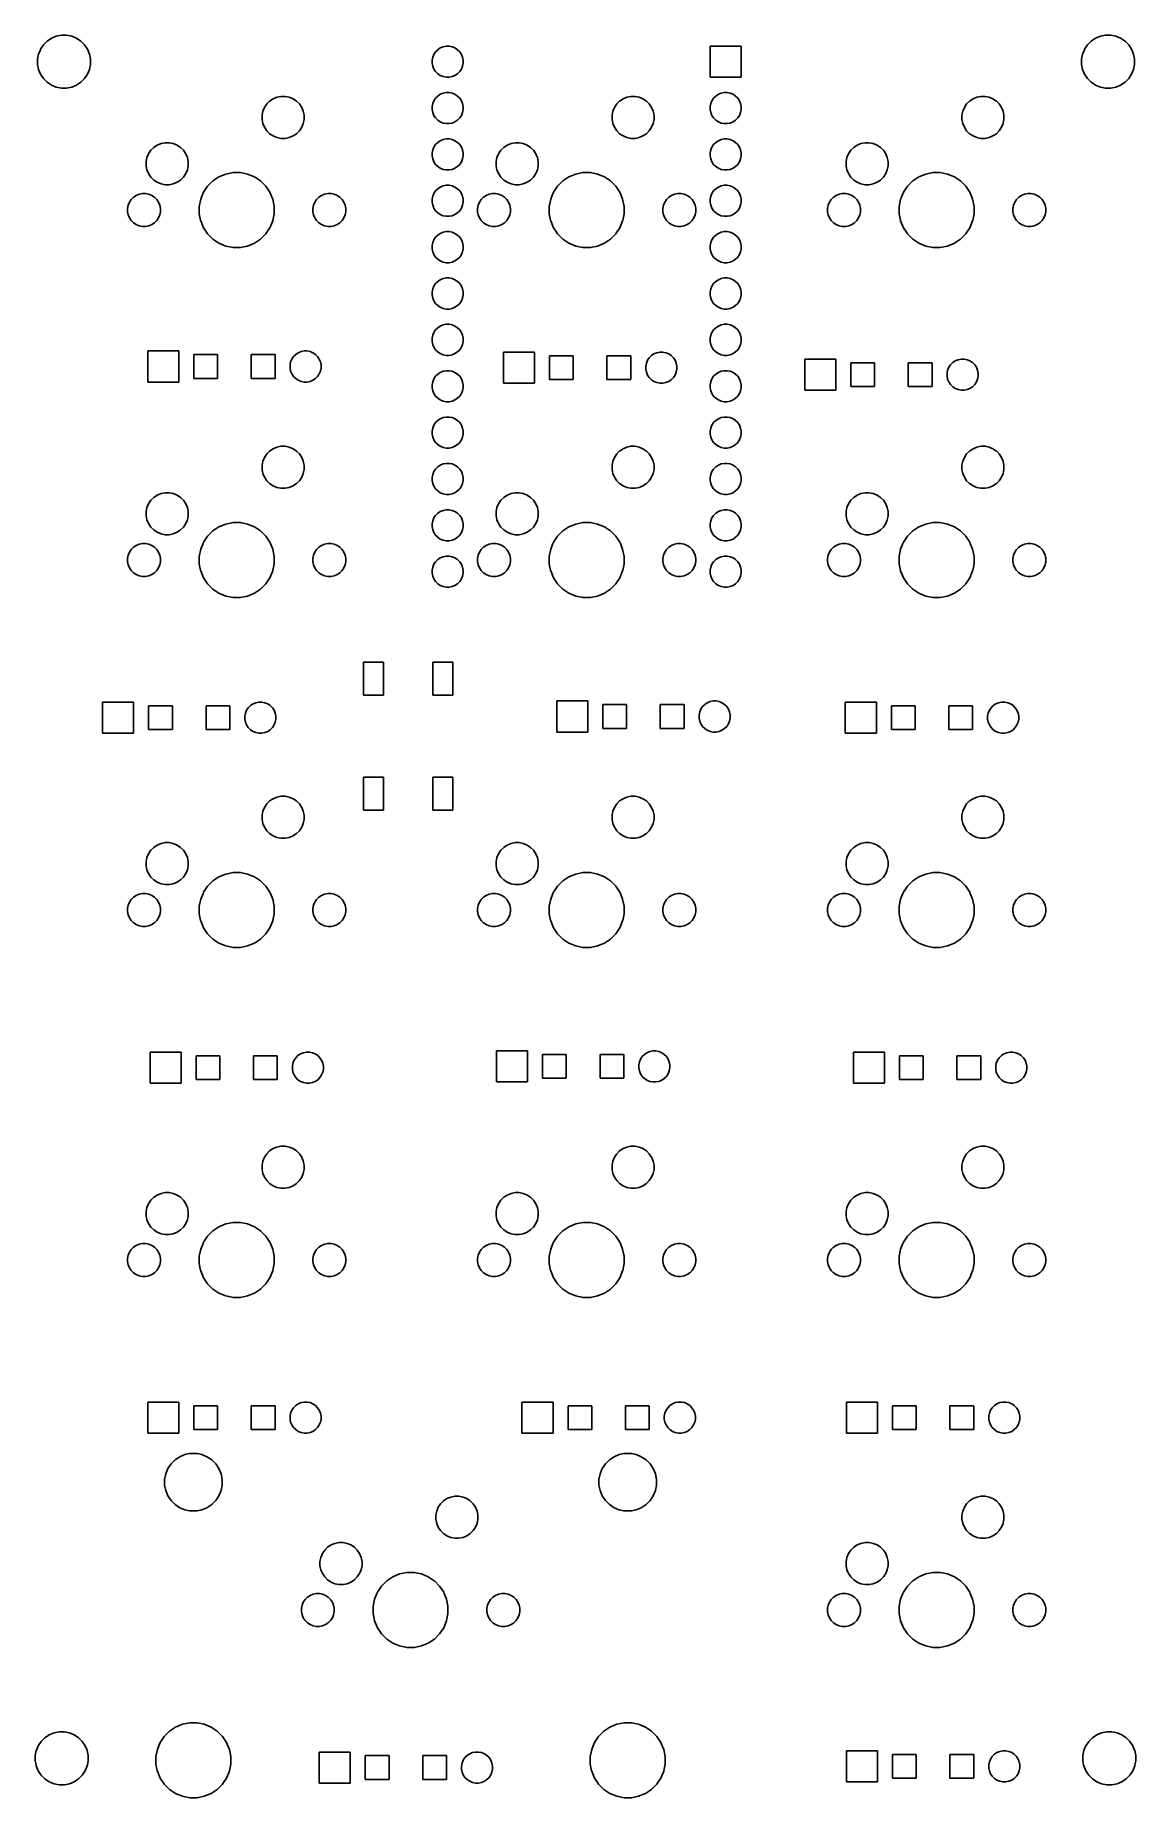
# Model space of a CAD drawing. Extents: x 88.5 to 148.8, y -126.2 to -29.7.
import ezdxf

# ---------------------------------------------------------------- set-up
doc = ezdxf.new("R2010")
doc.units = 0
doc.header["$MEASUREMENT"] = 0
doc.layers.add('BLACK', color=7, linetype='CONTINUOUS')

msp = doc.modelspace()

# ---------------------------------------------------------------- linework, layer by layer
at = {"layer": 'BLACK', "linetype": 'CONTINUOUS'}
for p, q in [((89.1815, -29.9879), (89.4192, -29.8291)), ((89.4192, -29.8291), (89.6833, -29.7198)), ((89.4192, -29.8291), (89.4192, -29.8291)), ((89.6833, -29.7198), (89.9636, -29.664)), ((89.6833, -29.7198), (89.6833, -29.7198)), ((89.6833, -29.7198), (89.6833, -29.7198)), ((89.9636, -29.664), (90.2494, -29.664)), ((90.2494, -29.664), (90.5297, -29.7198)), ((90.5297, -29.7198), (90.5297, -29.7198)), ((90.5297, -29.7198), (90.5297, -29.7198)), ((90.5297, -29.7198), (90.7938, -29.8291)), ((90.7938, -29.8291), (90.7938, -29.8291)), ((90.7938, -29.8291), (91.0315, -29.9879)), ((146.395, -29.9879), (146.633, -29.8291)), ((146.633, -29.8291), (146.897, -29.7198)), ((146.633, -29.8291), (146.633, -29.8291)), ((146.897, -29.7198), (147.177, -29.664)), ((146.897, -29.7198), (146.897, -29.7198)), ((146.897, -29.7198), (146.897, -29.7198)), ((147.177, -29.664), (147.463, -29.664)), ((147.463, -29.664), (147.743, -29.7198)), ((147.743, -29.7198), (147.743, -29.7198)), ((147.743, -29.7198), (147.743, -29.7198)), ((147.743, -29.7198), (148.007, -29.8291)), ((148.007, -29.8291), (148.007, -29.8291)), ((148.007, -29.8291), (148.245, -29.9879)), ((88.6555, -30.9721), (88.7113, -30.6918)), ((88.7113, -30.6918), (88.8097, -30.454)), ((88.8097, -30.454), (88.8206, -30.4277)), ((88.8206, -30.4277), (88.9794, -30.19)), ((88.9794, -30.19), (89.1815, -29.9879)), ((88.9794, -30.19), (88.9794, -30.19)), ((91.0315, -29.9879), (91.2336, -30.19)), ((91.2336, -30.19), (91.2336, -30.19)), ((91.2336, -30.19), (91.3924, -30.4277)), ((91.3924, -30.4277), (91.4032, -30.454)), ((91.4032, -30.454), (91.5017, -30.6918)), ((91.5017, -30.6918), (91.5575, -30.9721)), ((110.274, -31.0312), (110.307, -30.8668)), ((110.307, -30.8668), (110.371, -30.7119)), ((110.371, -30.7119), (110.464, -30.5725)), ((110.464, -30.5725), (110.583, -30.454)), ((110.583, -30.454), (110.722, -30.3609)), ((110.722, -30.3609), (110.877, -30.2967)), ((110.877, -30.2967), (111.041, -30.264)), ((111.041, -30.264), (111.209, -30.264)), ((111.209, -30.264), (111.373, -30.2967)), ((111.373, -30.2967), (111.528, -30.3609)), ((111.528, -30.3609), (111.667, -30.454)), ((111.667, -30.454), (111.786, -30.5725)), ((111.786, -30.5725), (111.879, -30.7119)), ((111.879, -30.7119), (111.943, -30.8668)), ((111.943, -30.8668), (111.976, -31.0312)), ((125.514, -31.966), (125.514, -30.264)), ((125.514, -30.264), (127.216, -30.264)), ((127.216, -30.264), (127.216, -31.966)), ((145.869, -30.9721), (145.925, -30.6918)), ((145.925, -30.6918), (146.023, -30.454)), ((146.023, -30.454), (146.034, -30.4277)), ((146.034, -30.4277), (146.193, -30.19)), ((146.193, -30.19), (146.395, -29.9879)), ((146.193, -30.19), (146.193, -30.19)), ((148.245, -29.9879), (148.447, -30.19)), ((148.447, -30.19), (148.447, -30.19)), ((148.447, -30.19), (148.606, -30.4277)), ((148.606, -30.4277), (148.617, -30.454)), ((148.617, -30.454), (148.715, -30.6918)), ((148.715, -30.6918), (148.771, -30.9721)), ((88.6555, -31.2579), (88.6555, -30.9721)), ((88.7073, -31.5181), (88.6555, -31.2579)), ((88.7113, -31.5382), (88.7073, -31.5181)), ((88.8206, -31.8023), (88.7113, -31.5382)), ((88.9794, -32.04), (88.8206, -31.8023)), ((88.8206, -31.8023), (88.8206, -31.8023)), ((91.3924, -31.8023), (91.2336, -32.04)), ((91.5017, -31.5382), (91.3924, -31.8023)), ((91.3924, -31.8023), (91.3924, -31.8023)), ((91.5057, -31.5181), (91.5017, -31.5382)), ((91.5575, -31.2579), (91.5057, -31.5181)), ((91.5575, -30.9721), (91.5575, -31.2579)), ((110.274, -31.1988), (110.274, -31.0312)), ((110.307, -31.3632), (110.274, -31.1988)), ((110.371, -31.5181), (110.307, -31.3632)), ((110.464, -31.6575), (110.371, -31.5181)), ((110.583, -31.776), (110.464, -31.6575)), ((110.722, -31.8691), (110.583, -31.776)), ((110.877, -31.9333), (110.722, -31.8691)), ((111.528, -31.8691), (111.373, -31.9333)), ((111.667, -31.776), (111.528, -31.8691)), ((111.786, -31.6575), (111.667, -31.776)), ((111.879, -31.5181), (111.786, -31.6575)), ((111.943, -31.3632), (111.879, -31.5181)), ((111.976, -31.1988), (111.943, -31.3632)), ((111.976, -31.0312), (111.976, -31.1988)), ((145.869, -31.2579), (145.869, -30.9721)), ((145.921, -31.5181), (145.869, -31.2579)), ((145.925, -31.5382), (145.921, -31.5181)), ((146.034, -31.8023), (145.925, -31.5382)), ((146.193, -32.04), (146.034, -31.8023)), ((146.034, -31.8023), (146.034, -31.8023)), ((148.606, -31.8023), (148.447, -32.04)), ((148.715, -31.5382), (148.606, -31.8023)), ((148.606, -31.8023), (148.606, -31.8023)), ((148.719, -31.5181), (148.715, -31.5382)), ((148.771, -31.2579), (148.719, -31.5181)), ((148.771, -30.9721), (148.771, -31.2579)), ((89.1815, -32.2421), (88.9794, -32.04)), ((89.4192, -32.4009), (89.1815, -32.2421)), ((89.1815, -32.2421), (89.1815, -32.2421)), ((89.6833, -32.5102), (89.4192, -32.4009)), ((89.9636, -32.566), (89.6833, -32.5102)), ((89.6833, -32.5102), (89.6833, -32.5102)), ((89.6833, -32.5102), (89.6833, -32.5102)), ((90.2494, -32.566), (89.9636, -32.566)), ((90.5297, -32.5102), (90.2494, -32.566)), ((90.7938, -32.4009), (90.5297, -32.5102)), ((90.5297, -32.5102), (90.5297, -32.5102)), ((90.5297, -32.5102), (90.5297, -32.5102)), ((91.0315, -32.2421), (90.7938, -32.4009)), ((91.2336, -32.04), (91.0315, -32.2421)), ((91.0315, -32.2421), (91.0315, -32.2421)), ((111.041, -31.966), (110.877, -31.9333)), ((110.877, -32.8367), (111.041, -32.804)), ((111.209, -31.966), (111.041, -31.966)), ((111.041, -32.804), (111.209, -32.804)), ((111.373, -31.9333), (111.209, -31.966)), ((111.209, -32.804), (111.373, -32.8367)), ((127.216, -31.966), (125.514, -31.966)), ((126.117, -32.8367), (126.281, -32.804)), ((126.281, -32.804), (126.449, -32.804)), ((126.449, -32.804), (126.613, -32.8367)), ((146.395, -32.2421), (146.193, -32.04)), ((146.633, -32.4009), (146.395, -32.2421)), ((146.395, -32.2421), (146.395, -32.2421)), ((146.897, -32.5102), (146.633, -32.4009)), ((147.177, -32.566), (146.897, -32.5102)), ((146.897, -32.5102), (146.897, -32.5102)), ((146.897, -32.5102), (146.897, -32.5102)), ((147.463, -32.566), (147.177, -32.566)), ((147.743, -32.5102), (147.463, -32.566)), ((148.007, -32.4009), (147.743, -32.5102)), ((147.743, -32.5102), (147.743, -32.5102)), ((147.743, -32.5102), (147.743, -32.5102)), ((148.245, -32.2421), (148.007, -32.4009)), ((148.447, -32.04), (148.245, -32.2421)), ((148.245, -32.2421), (148.245, -32.2421)), ((101.001, -33.8273), (101.088, -33.6178)), ((101.088, -33.6178), (101.214, -33.4293)), ((101.214, -33.4293), (101.374, -33.269)), ((101.374, -33.269), (101.563, -33.143)), ((101.563, -33.143), (101.772, -33.0562)), ((101.772, -33.0562), (101.995, -33.012)), ((101.995, -33.012), (102.221, -33.012)), ((102.221, -33.012), (102.444, -33.0562)), ((102.444, -33.0562), (102.653, -33.143)), ((102.653, -33.143), (102.842, -33.269)), ((102.842, -33.269), (103.002, -33.4293)), ((103.002, -33.4293), (103.128, -33.6178)), ((103.128, -33.6178), (103.215, -33.8273)), ((110.274, -33.5712), (110.307, -33.4068)), ((110.274, -33.7388), (110.274, -33.5712)), ((110.307, -33.9032), (110.274, -33.7388)), ((110.307, -33.4068), (110.371, -33.2519)), ((110.371, -33.2519), (110.464, -33.1125)), ((110.464, -33.1125), (110.583, -32.994)), ((110.583, -32.994), (110.722, -32.9009)), ((110.722, -32.9009), (110.877, -32.8367)), ((111.373, -32.8367), (111.528, -32.9009)), ((111.528, -32.9009), (111.667, -32.994)), ((111.667, -32.994), (111.786, -33.1125)), ((111.786, -33.1125), (111.879, -33.2519)), ((111.879, -33.2519), (111.943, -33.4068)), ((111.943, -33.4068), (111.976, -33.5712)), ((111.976, -33.7388), (111.943, -33.9032)), ((111.976, -33.5712), (111.976, -33.7388)), ((120.178, -33.8273), (120.265, -33.6178)), ((120.265, -33.6178), (120.391, -33.4293)), ((120.391, -33.4293), (120.551, -33.269)), ((120.551, -33.269), (120.74, -33.143)), ((120.74, -33.143), (120.949, -33.0562)), ((120.949, -33.0562), (121.172, -33.012)), ((121.172, -33.012), (121.398, -33.012)), ((121.398, -33.012), (121.621, -33.0562)), ((121.621, -33.0562), (121.83, -33.143)), ((121.83, -33.143), (122.019, -33.269)), ((122.019, -33.269), (122.179, -33.4293)), ((122.179, -33.4293), (122.305, -33.6178)), ((122.305, -33.6178), (122.392, -33.8273)), ((125.514, -33.5712), (125.547, -33.4068)), ((125.514, -33.7388), (125.514, -33.5712)), ((125.547, -33.9032), (125.514, -33.7388)), ((125.547, -33.4068), (125.611, -33.2519)), ((125.611, -33.2519), (125.704, -33.1125)), ((125.704, -33.1125), (125.823, -32.994)), ((125.823, -32.994), (125.962, -32.9009)), ((125.962, -32.9009), (126.117, -32.8367)), ((126.613, -32.8367), (126.768, -32.9009)), ((126.768, -32.9009), (126.907, -32.994)), ((126.907, -32.994), (127.026, -33.1125)), ((127.026, -33.1125), (127.119, -33.2519)), ((127.119, -33.2519), (127.183, -33.4068)), ((127.183, -33.4068), (127.216, -33.5712)), ((127.216, -33.7388), (127.183, -33.9032)), ((127.216, -33.5712), (127.216, -33.7388)), ((139.355, -33.8273), (139.442, -33.6178)), ((139.442, -33.6178), (139.568, -33.4293)), ((139.568, -33.4293), (139.728, -33.269)), ((139.728, -33.269), (139.917, -33.143)), ((139.917, -33.143), (140.126, -33.0562)), ((140.126, -33.0562), (140.349, -33.012)), ((140.349, -33.012), (140.575, -33.012)), ((140.575, -33.012), (140.798, -33.0562)), ((140.798, -33.0562), (141.007, -33.143)), ((141.007, -33.143), (141.196, -33.269)), ((141.196, -33.269), (141.356, -33.4293)), ((141.356, -33.4293), (141.482, -33.6178)), ((141.482, -33.6178), (141.569, -33.8273)), ((100.957, -34.0496), (101.001, -33.8273)), ((100.957, -34.2764), (100.957, -34.0496)), ((101.001, -34.4987), (100.957, -34.2764)), ((101.088, -34.7082), (101.001, -34.4987)), ((101.214, -34.8967), (101.088, -34.7082)), ((103.128, -34.7082), (103.002, -34.8967)), ((103.215, -34.4987), (103.128, -34.7082)), ((103.215, -33.8273), (103.259, -34.0496)), ((103.259, -34.2764), (103.215, -34.4987)), ((103.259, -34.0496), (103.259, -34.2764)), ((110.371, -34.0581), (110.307, -33.9032)), ((110.464, -34.1975), (110.371, -34.0581)), ((110.583, -34.316), (110.464, -34.1975)), ((110.722, -34.4091), (110.583, -34.316)), ((110.877, -34.4733), (110.722, -34.4091)), ((111.041, -34.506), (110.877, -34.4733)), ((111.209, -34.506), (111.041, -34.506)), ((111.373, -34.4733), (111.209, -34.506)), ((111.528, -34.4091), (111.373, -34.4733)), ((111.667, -34.316), (111.528, -34.4091)), ((111.786, -34.1975), (111.667, -34.316)), ((111.879, -34.0581), (111.786, -34.1975)), ((111.943, -33.9032), (111.879, -34.0581)), ((120.134, -34.0496), (120.178, -33.8273)), ((120.134, -34.2764), (120.134, -34.0496)), ((120.178, -34.4987), (120.134, -34.2764)), ((120.265, -34.7082), (120.178, -34.4987)), ((120.391, -34.8967), (120.265, -34.7082)), ((122.305, -34.7082), (122.179, -34.8967)), ((122.392, -34.4987), (122.305, -34.7082)), ((122.392, -33.8273), (122.436, -34.0496)), ((122.436, -34.2764), (122.392, -34.4987)), ((122.436, -34.0496), (122.436, -34.2764)), ((125.611, -34.0581), (125.547, -33.9032)), ((125.704, -34.1975), (125.611, -34.0581)), ((125.823, -34.316), (125.704, -34.1975)), ((125.962, -34.4091), (125.823, -34.316)), ((126.117, -34.4733), (125.962, -34.4091)), ((126.281, -34.506), (126.117, -34.4733)), ((126.449, -34.506), (126.281, -34.506)), ((126.613, -34.4733), (126.449, -34.506)), ((126.768, -34.4091), (126.613, -34.4733)), ((126.907, -34.316), (126.768, -34.4091)), ((127.026, -34.1975), (126.907, -34.316)), ((127.119, -34.0581), (127.026, -34.1975)), ((127.183, -33.9032), (127.119, -34.0581)), ((139.311, -34.0496), (139.355, -33.8273)), ((139.311, -34.2764), (139.311, -34.0496)), ((139.355, -34.4987), (139.311, -34.2764)), ((139.442, -34.7082), (139.355, -34.4987)), ((139.568, -34.8967), (139.442, -34.7082)), ((141.482, -34.7082), (141.356, -34.8967)), ((141.569, -34.4987), (141.482, -34.7082)), ((141.569, -33.8273), (141.613, -34.0496)), ((141.613, -34.2764), (141.569, -34.4987)), ((141.613, -34.0496), (141.613, -34.2764)), ((95.0243, -35.809), (95.2128, -35.683)), ((95.2128, -35.683), (95.4223, -35.5962)), ((95.4223, -35.5962), (95.6446, -35.552)), ((95.6446, -35.552), (95.8714, -35.552)), ((95.8714, -35.552), (96.0937, -35.5962)), ((96.0937, -35.5962), (96.3032, -35.683)), ((96.3032, -35.683), (96.4917, -35.809)), ((101.374, -35.057), (101.214, -34.8967)), ((101.563, -35.183), (101.374, -35.057)), ((101.772, -35.2698), (101.563, -35.183)), ((101.995, -35.314), (101.772, -35.2698)), ((102.221, -35.314), (101.995, -35.314)), ((102.444, -35.2698), (102.221, -35.314)), ((102.653, -35.183), (102.444, -35.2698)), ((102.842, -35.057), (102.653, -35.183)), ((103.002, -34.8967), (102.842, -35.057)), ((110.371, -35.7919), (110.464, -35.6525)), ((110.464, -35.6525), (110.583, -35.534)), ((110.583, -35.534), (110.722, -35.4409)), ((110.722, -35.4409), (110.877, -35.3767)), ((110.877, -35.3767), (111.041, -35.344)), ((111.041, -35.344), (111.209, -35.344)), ((111.209, -35.344), (111.373, -35.3767)), ((111.373, -35.3767), (111.528, -35.4409)), ((111.528, -35.4409), (111.667, -35.534)), ((111.667, -35.534), (111.786, -35.6525)), ((111.786, -35.6525), (111.879, -35.7919)), ((114.201, -35.809), (114.39, -35.683)), ((114.39, -35.683), (114.599, -35.5962)), ((114.599, -35.5962), (114.822, -35.552)), ((114.822, -35.552), (115.048, -35.552)), ((115.048, -35.552), (115.271, -35.5962)), ((115.271, -35.5962), (115.48, -35.683)), ((115.48, -35.683), (115.669, -35.809)), ((120.551, -35.057), (120.391, -34.8967)), ((120.74, -35.183), (120.551, -35.057)), ((120.949, -35.2698), (120.74, -35.183)), ((121.172, -35.314), (120.949, -35.2698)), ((121.398, -35.314), (121.172, -35.314)), ((121.621, -35.2698), (121.398, -35.314)), ((121.83, -35.183), (121.621, -35.2698)), ((122.019, -35.057), (121.83, -35.183)), ((122.179, -34.8967), (122.019, -35.057)), ((125.611, -35.7919), (125.704, -35.6525)), ((125.704, -35.6525), (125.823, -35.534)), ((125.823, -35.534), (125.962, -35.4409)), ((125.962, -35.4409), (126.117, -35.3767)), ((126.117, -35.3767), (126.281, -35.344)), ((126.281, -35.344), (126.449, -35.344)), ((126.449, -35.344), (126.613, -35.3767)), ((126.613, -35.3767), (126.768, -35.4409)), ((126.768, -35.4409), (126.907, -35.534)), ((126.907, -35.534), (127.026, -35.6525)), ((127.026, -35.6525), (127.119, -35.7919)), ((133.378, -35.809), (133.567, -35.683)), ((133.567, -35.683), (133.776, -35.5962)), ((133.776, -35.5962), (133.999, -35.552)), ((133.999, -35.552), (134.225, -35.552)), ((134.225, -35.552), (134.448, -35.5962)), ((134.448, -35.5962), (134.657, -35.683)), ((134.657, -35.683), (134.846, -35.809)), ((139.728, -35.057), (139.568, -34.8967)), ((139.917, -35.183), (139.728, -35.057)), ((140.126, -35.2698), (139.917, -35.183)), ((140.349, -35.314), (140.126, -35.2698)), ((140.575, -35.314), (140.349, -35.314)), ((140.798, -35.2698), (140.575, -35.314)), ((141.007, -35.183), (140.798, -35.2698)), ((141.196, -35.057), (141.007, -35.183)), ((141.356, -34.8967), (141.196, -35.057)), ((94.607, -36.5896), (94.6512, -36.3673)), ((94.607, -36.8164), (94.607, -36.5896)), ((94.6512, -36.3673), (94.738, -36.1578)), ((94.738, -36.1578), (94.864, -35.9693)), ((94.864, -35.9693), (95.0243, -35.809)), ((96.4917, -35.809), (96.652, -35.9693)), ((96.652, -35.9693), (96.778, -36.1578)), ((96.778, -36.1578), (96.8648, -36.3673)), ((96.8648, -36.3673), (96.909, -36.5896)), ((96.909, -36.5896), (96.909, -36.8164)), ((110.274, -36.1112), (110.307, -35.9468)), ((110.274, -36.2788), (110.274, -36.1112)), ((110.307, -36.4432), (110.274, -36.2788)), ((110.307, -35.9468), (110.371, -35.7919)), ((110.371, -36.5981), (110.307, -36.4432)), ((110.464, -36.7375), (110.371, -36.5981)), ((111.879, -36.5981), (111.786, -36.7375)), ((111.879, -35.7919), (111.943, -35.9468)), ((111.943, -36.4432), (111.879, -36.5981)), ((111.943, -35.9468), (111.976, -36.1112)), ((111.976, -36.2788), (111.943, -36.4432)), ((111.976, -36.1112), (111.976, -36.2788)), ((113.784, -36.5896), (113.828, -36.3673)), ((113.784, -36.8164), (113.784, -36.5896)), ((113.828, -36.3673), (113.915, -36.1578)), ((113.915, -36.1578), (114.041, -35.9693)), ((114.041, -35.9693), (114.201, -35.809)), ((115.669, -35.809), (115.829, -35.9693)), ((115.829, -35.9693), (115.955, -36.1578)), ((115.955, -36.1578), (116.042, -36.3673)), ((116.042, -36.3673), (116.086, -36.5896)), ((116.086, -36.5896), (116.086, -36.8164)), ((125.514, -36.1112), (125.547, -35.9468)), ((125.514, -36.2788), (125.514, -36.1112)), ((125.547, -36.4432), (125.514, -36.2788)), ((125.547, -35.9468), (125.611, -35.7919)), ((125.611, -36.5981), (125.547, -36.4432)), ((125.704, -36.7375), (125.611, -36.5981)), ((127.119, -36.5981), (127.026, -36.7375)), ((127.119, -35.7919), (127.183, -35.9468)), ((127.183, -36.4432), (127.119, -36.5981)), ((127.183, -35.9468), (127.216, -36.1112)), ((127.216, -36.2788), (127.183, -36.4432)), ((127.216, -36.1112), (127.216, -36.2788)), ((132.961, -36.5896), (133.005, -36.3673)), ((132.961, -36.8164), (132.961, -36.5896)), ((133.005, -36.3673), (133.092, -36.1578)), ((133.092, -36.1578), (133.218, -35.9693)), ((133.218, -35.9693), (133.378, -35.809)), ((134.846, -35.809), (135.006, -35.9693)), ((135.006, -35.9693), (135.132, -36.1578)), ((135.132, -36.1578), (135.219, -36.3673)), ((135.219, -36.3673), (135.263, -36.5896)), ((135.263, -36.5896), (135.263, -36.8164)), ((94.6512, -37.0387), (94.607, -36.8164)), ((94.738, -37.2482), (94.6512, -37.0387)), ((94.864, -37.4367), (94.738, -37.2482)), ((95.0243, -37.597), (94.864, -37.4367)), ((95.2128, -37.723), (95.0243, -37.597)), ((96.4917, -37.597), (96.3032, -37.723)), ((96.652, -37.4367), (96.4917, -37.597)), ((96.778, -37.2482), (96.652, -37.4367)), ((96.8648, -37.0387), (96.778, -37.2482)), ((96.909, -36.8164), (96.8648, -37.0387)), ((97.9749, -37.9356), (98.2606, -37.6499)), ((98.2606, -37.6499), (98.2651, -37.6469)), ((98.2651, -37.6469), (98.5965, -37.4254)), ((98.5965, -37.4254), (98.9697, -37.2708)), ((98.9697, -37.2708), (99.366, -37.192)), ((98.9697, -37.2708), (98.9697, -37.2708)), ((98.9697, -37.2708), (98.9697, -37.2708)), ((99.366, -37.192), (99.77, -37.192)), ((99.77, -37.192), (100.166, -37.2708)), ((100.166, -37.2708), (100.166, -37.2708)), ((100.166, -37.2708), (100.166, -37.2708)), ((100.166, -37.2708), (100.54, -37.4254)), ((100.54, -37.4254), (100.871, -37.6469)), ((100.871, -37.6469), (100.875, -37.6499)), ((100.875, -37.6499), (101.161, -37.9356)), ((110.583, -36.856), (110.464, -36.7375)), ((110.722, -36.9491), (110.583, -36.856)), ((110.877, -37.0133), (110.722, -36.9491)), ((111.041, -37.046), (110.877, -37.0133)), ((111.209, -37.046), (111.041, -37.046)), ((111.373, -37.0133), (111.209, -37.046)), ((111.528, -36.9491), (111.373, -37.0133)), ((111.667, -36.856), (111.528, -36.9491)), ((111.786, -36.7375), (111.667, -36.856)), ((113.828, -37.0387), (113.784, -36.8164)), ((113.915, -37.2482), (113.828, -37.0387)), ((114.041, -37.4367), (113.915, -37.2482)), ((114.201, -37.597), (114.041, -37.4367)), ((114.39, -37.723), (114.201, -37.597)), ((115.669, -37.597), (115.48, -37.723)), ((115.829, -37.4367), (115.669, -37.597)), ((115.955, -37.2482), (115.829, -37.4367)), ((116.042, -37.0387), (115.955, -37.2482)), ((116.086, -36.8164), (116.042, -37.0387)), ((117.152, -37.9356), (117.438, -37.6499)), ((117.438, -37.6499), (117.442, -37.6469)), ((117.442, -37.6469), (117.773, -37.4254)), ((117.773, -37.4254), (118.147, -37.2708)), ((118.147, -37.2708), (118.543, -37.192)), ((118.147, -37.2708), (118.147, -37.2708)), ((118.147, -37.2708), (118.147, -37.2708)), ((118.543, -37.192), (118.947, -37.192)), ((118.947, -37.192), (119.343, -37.2708)), ((119.343, -37.2708), (119.343, -37.2708)), ((119.343, -37.2708), (119.343, -37.2708)), ((119.343, -37.2708), (119.717, -37.4254)), ((119.717, -37.4254), (120.048, -37.6469)), ((120.048, -37.6469), (120.052, -37.6499)), ((120.052, -37.6499), (120.338, -37.9356)), ((125.823, -36.856), (125.704, -36.7375)), ((125.962, -36.9491), (125.823, -36.856)), ((126.117, -37.0133), (125.962, -36.9491)), ((126.281, -37.046), (126.117, -37.0133)), ((126.449, -37.046), (126.281, -37.046)), ((126.613, -37.0133), (126.449, -37.046)), ((126.768, -36.9491), (126.613, -37.0133)), ((126.907, -36.856), (126.768, -36.9491)), ((127.026, -36.7375), (126.907, -36.856)), ((133.005, -37.0387), (132.961, -36.8164)), ((133.092, -37.2482), (133.005, -37.0387)), ((133.218, -37.4367), (133.092, -37.2482)), ((133.378, -37.597), (133.218, -37.4367)), ((133.567, -37.723), (133.378, -37.597)), ((134.846, -37.597), (134.657, -37.723)), ((135.006, -37.4367), (134.846, -37.597)), ((135.132, -37.2482), (135.006, -37.4367)), ((135.219, -37.0387), (135.132, -37.2482)), ((135.263, -36.8164), (135.219, -37.0387)), ((136.329, -37.9356), (136.615, -37.6499)), ((136.615, -37.6499), (136.619, -37.6469)), ((136.619, -37.6469), (136.95, -37.4254)), ((136.95, -37.4254), (137.324, -37.2708)), ((137.324, -37.2708), (137.72, -37.192)), ((137.324, -37.2708), (137.324, -37.2708)), ((137.324, -37.2708), (137.324, -37.2708)), ((137.72, -37.192), (138.124, -37.192)), ((138.124, -37.192), (138.52, -37.2708)), ((138.52, -37.2708), (138.52, -37.2708)), ((138.52, -37.2708), (138.52, -37.2708)), ((138.52, -37.2708), (138.894, -37.4254)), ((138.894, -37.4254), (139.225, -37.6469)), ((139.225, -37.6469), (139.229, -37.6499)), ((139.229, -37.6499), (139.515, -37.9356)), ((93.7881, -38.6686), (93.9136, -38.5431)), ((93.9136, -38.5431), (94.0612, -38.4445)), ((94.0612, -38.4445), (94.2252, -38.3766)), ((94.2252, -38.3766), (94.3993, -38.342)), ((94.3993, -38.342), (94.5767, -38.342)), ((94.5767, -38.342), (94.7508, -38.3766)), ((94.7508, -38.3766), (94.9148, -38.4445)), ((94.9148, -38.4445), (95.0624, -38.5431)), ((95.0624, -38.5431), (95.1879, -38.6686)), ((95.4223, -37.8098), (95.2128, -37.723)), ((95.6446, -37.854), (95.4223, -37.8098)), ((95.8714, -37.854), (95.6446, -37.854)), ((96.0937, -37.8098), (95.8714, -37.854)), ((96.3032, -37.723), (96.0937, -37.8098)), ((97.5958, -38.6447), (97.6379, -38.5431)), ((97.6379, -38.5431), (97.7504, -38.2715)), ((97.7504, -38.2715), (97.9749, -37.9356)), ((97.9749, -37.9356), (97.9749, -37.9356)), ((101.161, -37.9356), (101.161, -37.9356)), ((101.161, -37.9356), (101.386, -38.2715)), ((101.386, -38.2715), (101.498, -38.5431)), ((101.498, -38.5431), (101.54, -38.6447)), ((103.948, -38.6686), (104.074, -38.5431)), ((104.074, -38.5431), (104.221, -38.4445)), ((104.221, -38.4445), (104.385, -38.3766)), ((104.385, -38.3766), (104.559, -38.342)), ((104.559, -38.342), (104.737, -38.342)), ((104.737, -38.342), (104.911, -38.3766)), ((104.911, -38.3766), (105.075, -38.4445)), ((105.075, -38.4445), (105.222, -38.5431)), ((105.222, -38.5431), (105.348, -38.6686)), ((110.274, -38.6512), (110.307, -38.4868)), ((110.307, -38.4868), (110.371, -38.3319)), ((110.371, -38.3319), (110.464, -38.1925)), ((110.464, -38.1925), (110.583, -38.074)), ((110.583, -38.074), (110.722, -37.9809)), ((110.722, -37.9809), (110.877, -37.9167)), ((110.877, -37.9167), (111.041, -37.884)), ((111.041, -37.884), (111.209, -37.884)), ((111.209, -37.884), (111.373, -37.9167)), ((111.373, -37.9167), (111.528, -37.9809)), ((111.528, -37.9809), (111.667, -38.074)), ((111.667, -38.074), (111.786, -38.1925)), ((111.786, -38.1925), (111.879, -38.3319)), ((111.879, -38.3319), (111.943, -38.4868)), ((111.943, -38.4868), (111.976, -38.6512)), ((112.965, -38.6686), (113.091, -38.5431)), ((113.091, -38.5431), (113.238, -38.4445)), ((113.238, -38.4445), (113.402, -38.3766)), ((113.402, -38.3766), (113.576, -38.342)), ((113.576, -38.342), (113.754, -38.342)), ((113.754, -38.342), (113.928, -38.3766)), ((113.928, -38.3766), (114.092, -38.4445)), ((114.092, -38.4445), (114.239, -38.5431)), ((114.239, -38.5431), (114.365, -38.6686)), ((114.599, -37.8098), (114.39, -37.723)), ((114.822, -37.854), (114.599, -37.8098)), ((115.048, -37.854), (114.822, -37.854)), ((115.271, -37.8098), (115.048, -37.854)), ((115.48, -37.723), (115.271, -37.8098)), ((116.773, -38.6447), (116.815, -38.5431)), ((116.815, -38.5431), (116.927, -38.2715)), ((116.927, -38.2715), (117.152, -37.9356)), ((117.152, -37.9356), (117.152, -37.9356)), ((120.338, -37.9356), (120.338, -37.9356)), ((120.338, -37.9356), (120.563, -38.2715)), ((120.563, -38.2715), (120.675, -38.5431)), ((120.675, -38.5431), (120.717, -38.6447)), ((123.125, -38.6686), (123.251, -38.5431)), ((123.251, -38.5431), (123.398, -38.4445)), ((123.398, -38.4445), (123.562, -38.3766)), ((123.562, -38.3766), (123.736, -38.342)), ((123.736, -38.342), (123.914, -38.342)), ((123.914, -38.342), (124.088, -38.3766)), ((124.088, -38.3766), (124.252, -38.4445)), ((124.252, -38.4445), (124.399, -38.5431)), ((124.399, -38.5431), (124.525, -38.6686)), ((125.514, -38.6512), (125.547, -38.4868)), ((125.547, -38.4868), (125.611, -38.3319)), ((125.611, -38.3319), (125.704, -38.1925)), ((125.704, -38.1925), (125.823, -38.074)), ((125.823, -38.074), (125.962, -37.9809)), ((125.962, -37.9809), (126.117, -37.9167)), ((126.117, -37.9167), (126.281, -37.884)), ((126.281, -37.884), (126.449, -37.884)), ((126.449, -37.884), (126.613, -37.9167)), ((126.613, -37.9167), (126.768, -37.9809)), ((126.768, -37.9809), (126.907, -38.074)), ((126.907, -38.074), (127.026, -38.1925)), ((127.026, -38.1925), (127.119, -38.3319)), ((127.119, -38.3319), (127.183, -38.4868)), ((127.183, -38.4868), (127.216, -38.6512)), ((132.142, -38.6686), (132.268, -38.5431)), ((132.268, -38.5431), (132.415, -38.4445)), ((132.415, -38.4445), (132.579, -38.3766)), ((132.579, -38.3766), (132.753, -38.342)), ((132.753, -38.342), (132.931, -38.342)), ((132.931, -38.342), (133.105, -38.3766)), ((133.105, -38.3766), (133.269, -38.4445)), ((133.269, -38.4445), (133.416, -38.5431)), ((133.416, -38.5431), (133.542, -38.6686)), ((133.776, -37.8098), (133.567, -37.723)), ((133.999, -37.854), (133.776, -37.8098)), ((134.225, -37.854), (133.999, -37.854)), ((134.448, -37.8098), (134.225, -37.854)), ((134.657, -37.723), (134.448, -37.8098)), ((135.95, -38.6447), (135.992, -38.5431)), ((135.992, -38.5431), (136.104, -38.2715)), ((136.104, -38.2715), (136.329, -37.9356)), ((136.329, -37.9356), (136.329, -37.9356)), ((139.515, -37.9356), (139.515, -37.9356)), ((139.515, -37.9356), (139.74, -38.2715)), ((139.74, -38.2715), (139.852, -38.5431)), ((139.852, -38.5431), (139.894, -38.6447)), ((142.302, -38.6686), (142.428, -38.5431)), ((142.428, -38.5431), (142.575, -38.4445)), ((142.575, -38.4445), (142.739, -38.3766)), ((142.739, -38.3766), (142.913, -38.342)), ((142.913, -38.342), (143.091, -38.342)), ((143.091, -38.342), (143.265, -38.3766)), ((143.265, -38.3766), (143.429, -38.4445)), ((143.429, -38.4445), (143.576, -38.5431)), ((143.576, -38.5431), (143.702, -38.6686)), ((93.587, -39.1543), (93.6216, -38.9802)), ((93.587, -39.3317), (93.587, -39.1543)), ((93.6216, -39.5058), (93.587, -39.3317)), ((93.6216, -38.9802), (93.6895, -38.8162)), ((93.6895, -39.6698), (93.6216, -39.5058)), ((93.6895, -38.8162), (93.7881, -38.6686)), ((95.1879, -38.6686), (95.2865, -38.8162)), ((95.2865, -38.8162), (95.3544, -38.9802)), ((95.3544, -39.5058), (95.2865, -39.6698)), ((95.3544, -38.9802), (95.389, -39.1543)), ((95.389, -39.3317), (95.3544, -39.5058)), ((95.389, -39.1543), (95.389, -39.3317)), ((97.517, -39.041), (97.5958, -38.6447)), ((97.517, -39.445), (97.517, -39.041)), ((97.5911, -39.8174), (97.517, -39.445)), ((101.54, -38.6447), (101.619, -39.041)), ((101.619, -39.445), (101.545, -39.8174)), ((101.619, -39.041), (101.619, -39.445)), ((103.747, -39.1543), (103.782, -38.9802)), ((103.747, -39.3317), (103.747, -39.1543)), ((103.782, -39.5058), (103.747, -39.3317)), ((103.782, -38.9802), (103.85, -38.8162)), ((103.85, -39.6698), (103.782, -39.5058)), ((103.85, -38.8162), (103.948, -38.6686)), ((105.348, -38.6686), (105.446, -38.8162)), ((105.446, -38.8162), (105.514, -38.9802)), ((105.514, -39.5058), (105.446, -39.6698)), ((105.514, -38.9802), (105.549, -39.1543)), ((105.549, -39.3317), (105.514, -39.5058)), ((105.549, -39.1543), (105.549, -39.3317)), ((110.274, -38.8188), (110.274, -38.6512)), ((110.307, -38.9832), (110.274, -38.8188)), ((110.371, -39.1381), (110.307, -38.9832)), ((110.464, -39.2775), (110.371, -39.1381)), ((110.583, -39.396), (110.464, -39.2775)), ((110.722, -39.4891), (110.583, -39.396)), ((110.877, -39.5533), (110.722, -39.4891)), ((111.041, -39.586), (110.877, -39.5533)), ((111.209, -39.586), (111.041, -39.586)), ((111.373, -39.5533), (111.209, -39.586)), ((111.528, -39.4891), (111.373, -39.5533)), ((111.667, -39.396), (111.528, -39.4891)), ((111.786, -39.2775), (111.667, -39.396)), ((111.879, -39.1381), (111.786, -39.2775)), ((111.943, -38.9832), (111.879, -39.1381)), ((111.976, -38.8188), (111.943, -38.9832)), ((111.976, -38.6512), (111.976, -38.8188)), ((112.764, -39.1543), (112.799, -38.9802)), ((112.764, -39.3317), (112.764, -39.1543)), ((112.799, -39.5058), (112.764, -39.3317)), ((112.799, -38.9802), (112.867, -38.8162)), ((112.867, -39.6698), (112.799, -39.5058)), ((112.867, -38.8162), (112.965, -38.6686)), ((114.365, -38.6686), (114.463, -38.8162)), ((114.463, -38.8162), (114.531, -38.9802)), ((114.531, -39.5058), (114.463, -39.6698)), ((114.531, -38.9802), (114.566, -39.1543)), ((114.566, -39.3317), (114.531, -39.5058)), ((114.566, -39.1543), (114.566, -39.3317)), ((116.694, -39.041), (116.773, -38.6447)), ((116.694, -39.445), (116.694, -39.041)), ((116.768, -39.8174), (116.694, -39.445)), ((120.717, -38.6447), (120.796, -39.041)), ((120.796, -39.445), (120.722, -39.8174)), ((120.796, -39.041), (120.796, -39.445)), ((122.924, -39.1543), (122.959, -38.9802)), ((122.924, -39.3317), (122.924, -39.1543)), ((122.959, -39.5058), (122.924, -39.3317)), ((122.959, -38.9802), (123.027, -38.8162)), ((123.027, -39.6698), (122.959, -39.5058)), ((123.027, -38.8162), (123.125, -38.6686)), ((124.525, -38.6686), (124.623, -38.8162)), ((124.623, -38.8162), (124.691, -38.9802)), ((124.691, -39.5058), (124.623, -39.6698)), ((124.691, -38.9802), (124.726, -39.1543)), ((124.726, -39.3317), (124.691, -39.5058)), ((124.726, -39.1543), (124.726, -39.3317)), ((125.514, -38.8188), (125.514, -38.6512)), ((125.547, -38.9832), (125.514, -38.8188)), ((125.611, -39.1381), (125.547, -38.9832)), ((125.704, -39.2775), (125.611, -39.1381)), ((125.823, -39.396), (125.704, -39.2775)), ((125.962, -39.4891), (125.823, -39.396)), ((126.117, -39.5533), (125.962, -39.4891)), ((126.281, -39.586), (126.117, -39.5533)), ((126.449, -39.586), (126.281, -39.586)), ((126.613, -39.5533), (126.449, -39.586)), ((126.768, -39.4891), (126.613, -39.5533)), ((126.907, -39.396), (126.768, -39.4891)), ((127.026, -39.2775), (126.907, -39.396)), ((127.119, -39.1381), (127.026, -39.2775)), ((127.183, -38.9832), (127.119, -39.1381)), ((127.216, -38.8188), (127.183, -38.9832)), ((127.216, -38.6512), (127.216, -38.8188)), ((131.941, -39.1543), (131.976, -38.9802)), ((131.941, -39.3317), (131.941, -39.1543)), ((131.976, -39.5058), (131.941, -39.3317)), ((131.976, -38.9802), (132.044, -38.8162)), ((132.044, -39.6698), (131.976, -39.5058)), ((132.044, -38.8162), (132.142, -38.6686)), ((133.542, -38.6686), (133.64, -38.8162)), ((133.64, -38.8162), (133.708, -38.9802)), ((133.708, -39.5058), (133.64, -39.6698)), ((133.708, -38.9802), (133.743, -39.1543)), ((133.743, -39.3317), (133.708, -39.5058)), ((133.743, -39.1543), (133.743, -39.3317)), ((135.871, -39.041), (135.95, -38.6447)), ((135.871, -39.445), (135.871, -39.041)), ((135.945, -39.8174), (135.871, -39.445)), ((139.894, -38.6447), (139.973, -39.041)), ((139.973, -39.445), (139.899, -39.8174)), ((139.973, -39.041), (139.973, -39.445)), ((142.101, -39.1543), (142.136, -38.9802)), ((142.101, -39.3317), (142.101, -39.1543)), ((142.136, -39.5058), (142.101, -39.3317)), ((142.136, -38.9802), (142.204, -38.8162)), ((142.204, -39.6698), (142.136, -39.5058)), ((142.204, -38.8162), (142.302, -38.6686)), ((143.702, -38.6686), (143.8, -38.8162)), ((143.8, -38.8162), (143.868, -38.9802)), ((143.868, -39.5058), (143.8, -39.6698)), ((143.868, -38.9802), (143.903, -39.1543)), ((143.903, -39.3317), (143.868, -39.5058)), ((143.903, -39.1543), (143.903, -39.3317)), ((93.7881, -39.8174), (93.6895, -39.6698)), ((93.9136, -39.9429), (93.7881, -39.8174)), ((94.0612, -40.0415), (93.9136, -39.9429)), ((94.2252, -40.1094), (94.0612, -40.0415)), ((94.3993, -40.144), (94.2252, -40.1094)), ((94.5767, -40.144), (94.3993, -40.144)), ((94.7508, -40.1094), (94.5767, -40.144)), ((94.9148, -40.0415), (94.7508, -40.1094)), ((95.0624, -39.9429), (94.9148, -40.0415)), ((95.1879, -39.8174), (95.0624, -39.9429)), ((95.2865, -39.6698), (95.1879, -39.8174)), ((97.5958, -39.8413), (97.5911, -39.8174)), ((97.7504, -40.2145), (97.5958, -39.8413)), ((97.9123, -40.4567), (97.7504, -40.2145)), ((97.9749, -40.5504), (97.9123, -40.4567)), ((98.2606, -40.8361), (97.9749, -40.5504)), ((101.161, -40.5504), (100.875, -40.8361)), ((101.224, -40.4567), (101.161, -40.5504)), ((101.386, -40.2145), (101.224, -40.4567)), ((101.54, -39.8413), (101.386, -40.2145)), ((101.545, -39.8174), (101.54, -39.8413)), ((103.948, -39.8174), (103.85, -39.6698)), ((104.074, -39.9429), (103.948, -39.8174)), ((104.221, -40.0415), (104.074, -39.9429)), ((104.385, -40.1094), (104.221, -40.0415)), ((104.559, -40.144), (104.385, -40.1094)), ((104.737, -40.144), (104.559, -40.144)), ((104.911, -40.1094), (104.737, -40.144)), ((105.075, -40.0415), (104.911, -40.1094)), ((105.222, -39.9429), (105.075, -40.0415)), ((105.348, -39.8174), (105.222, -39.9429)), ((105.446, -39.6698), (105.348, -39.8174)), ((110.583, -40.614), (110.722, -40.5209)), ((110.722, -40.5209), (110.877, -40.4567)), ((110.877, -40.4567), (111.041, -40.424)), ((111.041, -40.424), (111.209, -40.424)), ((111.209, -40.424), (111.373, -40.4567)), ((111.373, -40.4567), (111.528, -40.5209)), ((111.528, -40.5209), (111.667, -40.614)), ((112.965, -39.8174), (112.867, -39.6698)), ((113.091, -39.9429), (112.965, -39.8174)), ((113.238, -40.0415), (113.091, -39.9429)), ((113.402, -40.1094), (113.238, -40.0415)), ((113.576, -40.144), (113.402, -40.1094)), ((113.754, -40.144), (113.576, -40.144)), ((113.928, -40.1094), (113.754, -40.144)), ((114.092, -40.0415), (113.928, -40.1094)), ((114.239, -39.9429), (114.092, -40.0415)), ((114.365, -39.8174), (114.239, -39.9429)), ((114.463, -39.6698), (114.365, -39.8174)), ((116.773, -39.8413), (116.768, -39.8174)), ((116.927, -40.2145), (116.773, -39.8413)), ((117.089, -40.4567), (116.927, -40.2145)), ((117.152, -40.5504), (117.089, -40.4567)), ((117.438, -40.8361), (117.152, -40.5504)), ((120.338, -40.5504), (120.052, -40.8361)), ((120.401, -40.4567), (120.338, -40.5504)), ((120.563, -40.2145), (120.401, -40.4567)), ((120.717, -39.8413), (120.563, -40.2145)), ((120.722, -39.8174), (120.717, -39.8413)), ((123.125, -39.8174), (123.027, -39.6698)), ((123.251, -39.9429), (123.125, -39.8174)), ((123.398, -40.0415), (123.251, -39.9429)), ((123.562, -40.1094), (123.398, -40.0415)), ((123.736, -40.144), (123.562, -40.1094)), ((123.914, -40.144), (123.736, -40.144)), ((124.088, -40.1094), (123.914, -40.144)), ((124.252, -40.0415), (124.088, -40.1094)), ((124.399, -39.9429), (124.252, -40.0415)), ((124.525, -39.8174), (124.399, -39.9429)), ((124.623, -39.6698), (124.525, -39.8174)), ((125.823, -40.614), (125.962, -40.5209)), ((125.962, -40.5209), (126.117, -40.4567)), ((126.117, -40.4567), (126.281, -40.424)), ((126.281, -40.424), (126.449, -40.424)), ((126.449, -40.424), (126.613, -40.4567)), ((126.613, -40.4567), (126.768, -40.5209)), ((126.768, -40.5209), (126.907, -40.614)), ((132.142, -39.8174), (132.044, -39.6698)), ((132.268, -39.9429), (132.142, -39.8174)), ((132.415, -40.0415), (132.268, -39.9429)), ((132.579, -40.1094), (132.415, -40.0415)), ((132.753, -40.144), (132.579, -40.1094)), ((132.931, -40.144), (132.753, -40.144)), ((133.105, -40.1094), (132.931, -40.144)), ((133.269, -40.0415), (133.105, -40.1094)), ((133.416, -39.9429), (133.269, -40.0415)), ((133.542, -39.8174), (133.416, -39.9429)), ((133.64, -39.6698), (133.542, -39.8174)), ((135.95, -39.8413), (135.945, -39.8174)), ((136.104, -40.2145), (135.95, -39.8413)), ((136.266, -40.4567), (136.104, -40.2145)), ((136.329, -40.5504), (136.266, -40.4567)), ((136.615, -40.8361), (136.329, -40.5504)), ((139.515, -40.5504), (139.229, -40.8361)), ((139.578, -40.4567), (139.515, -40.5504)), ((139.74, -40.2145), (139.578, -40.4567)), ((139.894, -39.8413), (139.74, -40.2145)), ((139.899, -39.8174), (139.894, -39.8413)), ((142.302, -39.8174), (142.204, -39.6698)), ((142.428, -39.9429), (142.302, -39.8174)), ((142.575, -40.0415), (142.428, -39.9429)), ((142.739, -40.1094), (142.575, -40.0415)), ((142.913, -40.144), (142.739, -40.1094)), ((143.091, -40.144), (142.913, -40.144)), ((143.265, -40.1094), (143.091, -40.144)), ((143.429, -40.0415), (143.265, -40.1094)), ((143.576, -39.9429), (143.429, -40.0415)), ((143.702, -39.8174), (143.576, -39.9429)), ((143.8, -39.6698), (143.702, -39.8174)), ((98.5965, -41.0606), (98.2606, -40.8361)), ((98.2606, -40.8361), (98.2606, -40.8361)), ((98.9697, -41.2152), (98.5965, -41.0606)), ((99.366, -41.294), (98.9697, -41.2152)), ((98.9697, -41.2152), (98.9697, -41.2152)), ((98.9697, -41.2152), (98.9697, -41.2152)), ((99.77, -41.294), (99.366, -41.294)), ((100.166, -41.2152), (99.77, -41.294)), ((100.54, -41.0606), (100.166, -41.2152)), ((100.166, -41.2152), (100.166, -41.2152)), ((100.166, -41.2152), (100.166, -41.2152)), ((100.875, -40.8361), (100.54, -41.0606)), ((100.875, -40.8361), (100.875, -40.8361)), ((110.274, -41.1912), (110.307, -41.0268)), ((110.274, -41.3588), (110.274, -41.1912)), ((110.307, -41.5232), (110.274, -41.3588)), ((110.307, -41.0268), (110.371, -40.8719)), ((110.371, -41.6781), (110.307, -41.5232)), ((110.371, -40.8719), (110.464, -40.7325)), ((110.464, -40.7325), (110.583, -40.614)), ((111.667, -40.614), (111.786, -40.7325)), ((111.786, -40.7325), (111.879, -40.8719)), ((111.879, -40.8719), (111.943, -41.0268)), ((111.943, -41.5232), (111.879, -41.6781)), ((111.943, -41.0268), (111.976, -41.1912)), ((111.976, -41.3588), (111.943, -41.5232)), ((111.976, -41.1912), (111.976, -41.3588)), ((117.773, -41.0606), (117.438, -40.8361)), ((117.438, -40.8361), (117.438, -40.8361)), ((118.147, -41.2152), (117.773, -41.0606)), ((118.543, -41.294), (118.147, -41.2152)), ((118.147, -41.2152), (118.147, -41.2152)), ((118.147, -41.2152), (118.147, -41.2152)), ((118.947, -41.294), (118.543, -41.294)), ((119.343, -41.2152), (118.947, -41.294)), ((119.717, -41.0606), (119.343, -41.2152)), ((119.343, -41.2152), (119.343, -41.2152)), ((119.343, -41.2152), (119.343, -41.2152)), ((120.052, -40.8361), (119.717, -41.0606)), ((120.052, -40.8361), (120.052, -40.8361)), ((125.514, -41.1912), (125.547, -41.0268)), ((125.514, -41.3588), (125.514, -41.1912)), ((125.547, -41.5232), (125.514, -41.3588)), ((125.547, -41.0268), (125.611, -40.8719)), ((125.611, -41.6781), (125.547, -41.5232)), ((125.611, -40.8719), (125.704, -40.7325)), ((125.704, -40.7325), (125.823, -40.614)), ((126.907, -40.614), (127.026, -40.7325)), ((127.026, -40.7325), (127.119, -40.8719)), ((127.119, -40.8719), (127.183, -41.0268)), ((127.183, -41.5232), (127.119, -41.6781)), ((127.183, -41.0268), (127.216, -41.1912)), ((127.216, -41.3588), (127.183, -41.5232)), ((127.216, -41.1912), (127.216, -41.3588)), ((136.95, -41.0606), (136.615, -40.8361)), ((136.615, -40.8361), (136.615, -40.8361)), ((137.324, -41.2152), (136.95, -41.0606)), ((137.72, -41.294), (137.324, -41.2152)), ((137.324, -41.2152), (137.324, -41.2152)), ((137.324, -41.2152), (137.324, -41.2152)), ((138.124, -41.294), (137.72, -41.294)), ((138.52, -41.2152), (138.124, -41.294)), ((138.894, -41.0606), (138.52, -41.2152)), ((138.52, -41.2152), (138.52, -41.2152)), ((138.52, -41.2152), (138.52, -41.2152)), ((139.229, -40.8361), (138.894, -41.0606)), ((139.229, -40.8361), (139.229, -40.8361)), ((110.464, -41.8175), (110.371, -41.6781)), ((110.583, -41.936), (110.464, -41.8175)), ((110.722, -42.0291), (110.583, -41.936)), ((110.877, -42.0933), (110.722, -42.0291)), ((111.041, -42.126), (110.877, -42.0933)), ((111.209, -42.126), (111.041, -42.126)), ((111.373, -42.0933), (111.209, -42.126)), ((111.528, -42.0291), (111.373, -42.0933)), ((111.667, -41.936), (111.528, -42.0291)), ((111.786, -41.8175), (111.667, -41.936)), ((111.879, -41.6781), (111.786, -41.8175)), ((125.704, -41.8175), (125.611, -41.6781)), ((125.823, -41.936), (125.704, -41.8175)), ((125.962, -42.0291), (125.823, -41.936)), ((126.117, -42.0933), (125.962, -42.0291)), ((126.281, -42.126), (126.117, -42.0933)), ((126.449, -42.126), (126.281, -42.126)), ((126.613, -42.0933), (126.449, -42.126)), ((126.768, -42.0291), (126.613, -42.0933)), ((126.907, -41.936), (126.768, -42.0291)), ((127.026, -41.8175), (126.907, -41.936)), ((127.119, -41.6781), (127.026, -41.8175)), ((110.307, -43.5668), (110.371, -43.4119)), ((110.371, -43.4119), (110.464, -43.2725)), ((110.464, -43.2725), (110.583, -43.154)), ((110.583, -43.154), (110.722, -43.0609)), ((110.722, -43.0609), (110.877, -42.9967)), ((110.877, -42.9967), (111.041, -42.964)), ((111.041, -42.964), (111.209, -42.964)), ((111.209, -42.964), (111.373, -42.9967)), ((111.373, -42.9967), (111.528, -43.0609)), ((111.528, -43.0609), (111.667, -43.154)), ((111.667, -43.154), (111.786, -43.2725)), ((111.786, -43.2725), (111.879, -43.4119)), ((111.879, -43.4119), (111.943, -43.5668)), ((125.547, -43.5668), (125.611, -43.4119)), ((125.611, -43.4119), (125.704, -43.2725)), ((125.704, -43.2725), (125.823, -43.154)), ((125.823, -43.154), (125.962, -43.0609)), ((125.962, -43.0609), (126.117, -42.9967)), ((126.117, -42.9967), (126.281, -42.964)), ((126.281, -42.964), (126.449, -42.964)), ((126.449, -42.964), (126.613, -42.9967)), ((126.613, -42.9967), (126.768, -43.0609)), ((126.768, -43.0609), (126.907, -43.154)), ((126.907, -43.154), (127.026, -43.2725)), ((127.026, -43.2725), (127.119, -43.4119)), ((127.119, -43.4119), (127.183, -43.5668)), ((110.274, -43.7312), (110.307, -43.5668)), ((110.274, -43.8988), (110.274, -43.7312)), ((110.307, -44.0632), (110.274, -43.8988)), ((110.371, -44.2181), (110.307, -44.0632)), ((110.464, -44.3575), (110.371, -44.2181)), ((110.583, -44.476), (110.464, -44.3575)), ((111.786, -44.3575), (111.667, -44.476)), ((111.879, -44.2181), (111.786, -44.3575)), ((111.943, -44.0632), (111.879, -44.2181)), ((111.943, -43.5668), (111.976, -43.7312)), ((111.976, -43.8988), (111.943, -44.0632)), ((111.976, -43.7312), (111.976, -43.8988)), ((125.514, -43.7312), (125.547, -43.5668)), ((125.514, -43.8988), (125.514, -43.7312)), ((125.547, -44.0632), (125.514, -43.8988)), ((125.611, -44.2181), (125.547, -44.0632)), ((125.704, -44.3575), (125.611, -44.2181)), ((125.823, -44.476), (125.704, -44.3575)), ((127.026, -44.3575), (126.907, -44.476)), ((127.119, -44.2181), (127.026, -44.3575)), ((127.183, -44.0632), (127.119, -44.2181)), ((127.183, -43.5668), (127.216, -43.7312)), ((127.216, -43.8988), (127.183, -44.0632)), ((127.216, -43.7312), (127.216, -43.8988)), ((110.722, -44.5691), (110.583, -44.476)), ((110.877, -44.6333), (110.722, -44.5691)), ((111.041, -44.666), (110.877, -44.6333)), ((111.209, -44.666), (111.041, -44.666)), ((111.373, -44.6333), (111.209, -44.666)), ((111.528, -44.5691), (111.373, -44.6333)), ((111.667, -44.476), (111.528, -44.5691)), ((125.962, -44.5691), (125.823, -44.476)), ((126.117, -44.6333), (125.962, -44.5691)), ((126.281, -44.666), (126.117, -44.6333)), ((126.449, -44.666), (126.281, -44.666)), ((126.613, -44.6333), (126.449, -44.666)), ((126.768, -44.5691), (126.613, -44.6333)), ((126.907, -44.476), (126.768, -44.5691)), ((110.274, -46.2712), (110.307, -46.1068)), ((110.274, -46.4388), (110.274, -46.2712)), ((110.307, -46.1068), (110.371, -45.9519)), ((110.371, -45.9519), (110.464, -45.8125)), ((110.464, -45.8125), (110.583, -45.694)), ((110.583, -45.694), (110.722, -45.6009)), ((110.722, -45.6009), (110.877, -45.5367)), ((110.877, -45.5367), (111.041, -45.504)), ((111.041, -45.504), (111.209, -45.504)), ((111.209, -45.504), (111.373, -45.5367)), ((111.373, -45.5367), (111.528, -45.6009)), ((111.528, -45.6009), (111.667, -45.694)), ((111.667, -45.694), (111.786, -45.8125)), ((111.786, -45.8125), (111.879, -45.9519)), ((111.879, -45.9519), (111.943, -46.1068)), ((111.943, -46.1068), (111.976, -46.2712)), ((111.976, -46.2712), (111.976, -46.4388)), ((125.514, -46.2712), (125.547, -46.1068)), ((125.514, -46.4388), (125.514, -46.2712)), ((125.547, -46.1068), (125.611, -45.9519)), ((125.611, -45.9519), (125.704, -45.8125)), ((125.704, -45.8125), (125.823, -45.694)), ((125.823, -45.694), (125.962, -45.6009)), ((125.962, -45.6009), (126.117, -45.5367)), ((126.117, -45.5367), (126.281, -45.504)), ((126.281, -45.504), (126.449, -45.504)), ((126.449, -45.504), (126.613, -45.5367)), ((126.613, -45.5367), (126.768, -45.6009)), ((126.768, -45.6009), (126.907, -45.694)), ((126.907, -45.694), (127.026, -45.8125)), ((127.026, -45.8125), (127.119, -45.9519)), ((127.119, -45.9519), (127.183, -46.1068)), ((127.183, -46.1068), (127.216, -46.2712)), ((127.216, -46.2712), (127.216, -46.4388)), ((94.69, -48.6665), (94.69, -46.9645)), ((94.69, -46.9645), (96.392, -46.9645)), ((96.392, -46.9645), (96.392, -48.6665)), ((97.215, -48.4665), (97.215, -47.1645)), ((97.215, -47.1645), (98.517, -47.1645)), ((98.517, -47.1645), (98.517, -48.4665)), ((100.365, -48.4665), (100.365, -47.1645)), ((100.365, -47.1645), (101.667, -47.1645)), ((101.667, -47.1645), (101.667, -48.4665)), ((102.587, -47.4124), (102.68, -47.273)), ((102.68, -47.273), (102.799, -47.1545)), ((102.799, -47.1545), (102.938, -47.0614)), ((102.938, -47.0614), (103.093, -46.9972)), ((103.093, -46.9972), (103.257, -46.9645)), ((103.257, -46.9645), (103.425, -46.9645)), ((103.425, -46.9645), (103.589, -46.9972)), ((103.589, -46.9972), (103.744, -47.0614)), ((103.744, -47.0614), (103.883, -47.1545)), ((103.883, -47.1545), (104.002, -47.273)), ((104.002, -47.273), (104.095, -47.4124)), ((110.307, -46.6032), (110.274, -46.4388)), ((110.371, -46.7581), (110.307, -46.6032)), ((110.464, -46.8975), (110.371, -46.7581)), ((110.583, -47.016), (110.464, -46.8975)), ((110.722, -47.1091), (110.583, -47.016)), ((110.877, -47.1733), (110.722, -47.1091)), ((111.041, -47.206), (110.877, -47.1733)), ((111.209, -47.206), (111.041, -47.206)), ((111.373, -47.1733), (111.209, -47.206)), ((111.528, -47.1091), (111.373, -47.1733)), ((111.667, -47.016), (111.528, -47.1091)), ((111.786, -46.8975), (111.667, -47.016)), ((111.879, -46.7581), (111.786, -46.8975)), ((111.943, -46.6032), (111.879, -46.7581)), ((111.976, -46.4388), (111.943, -46.6032)), ((114.184, -48.73), (114.184, -47.028)), ((114.184, -47.028), (115.886, -47.028)), ((115.886, -47.028), (115.886, -48.73)), ((116.709, -48.53), (116.709, -47.228)), ((116.709, -47.228), (118.011, -47.228)), ((118.011, -47.228), (118.011, -48.53)), ((119.859, -48.53), (119.859, -47.228)), ((119.859, -47.228), (121.161, -47.228)), ((121.161, -47.228), (121.161, -48.53)), ((122.174, -47.3365), (122.293, -47.218)), ((122.293, -47.218), (122.432, -47.1249)), ((122.432, -47.1249), (122.587, -47.0607)), ((122.587, -47.0607), (122.752, -47.028)), ((122.752, -47.028), (122.919, -47.028)), ((122.919, -47.028), (123.084, -47.0607)), ((123.084, -47.0607), (123.239, -47.1249)), ((123.239, -47.1249), (123.378, -47.218)), ((123.378, -47.218), (123.497, -47.3365)), ((125.547, -46.6032), (125.514, -46.4388)), ((125.611, -46.7581), (125.547, -46.6032)), ((125.704, -46.8975), (125.611, -46.7581)), ((125.823, -47.016), (125.704, -46.8975)), ((125.962, -47.1091), (125.823, -47.016)), ((126.117, -47.1733), (125.962, -47.1091)), ((126.281, -47.206), (126.117, -47.1733)), ((126.449, -47.206), (126.281, -47.206)), ((126.613, -47.1733), (126.449, -47.206)), ((126.768, -47.1091), (126.613, -47.1733)), ((126.907, -47.016), (126.768, -47.1091)), ((127.026, -46.8975), (126.907, -47.016)), ((127.119, -46.7581), (127.026, -46.8975)), ((127.183, -46.6032), (127.119, -46.7581)), ((127.216, -46.4388), (127.183, -46.6032)), ((102.49, -47.7317), (102.523, -47.5673)), ((102.49, -47.8993), (102.49, -47.7317)), ((102.523, -48.0637), (102.49, -47.8993)), ((102.523, -47.5673), (102.587, -47.4124)), ((102.587, -48.2186), (102.523, -48.0637)), ((102.68, -48.358), (102.587, -48.2186)), ((104.095, -48.2186), (104.002, -48.358)), ((104.095, -47.4124), (104.159, -47.5673)), ((104.159, -48.0637), (104.095, -48.2186)), ((104.159, -47.5673), (104.192, -47.7317)), ((104.192, -47.8993), (104.159, -48.0637)), ((104.192, -47.7317), (104.192, -47.8993)), ((110.464, -48.3525), (110.583, -48.234)), ((110.583, -48.234), (110.722, -48.1409)), ((110.722, -48.1409), (110.877, -48.0767)), ((110.877, -48.0767), (111.041, -48.044)), ((111.041, -48.044), (111.209, -48.044)), ((111.209, -48.044), (111.373, -48.0767)), ((111.373, -48.0767), (111.528, -48.1409)), ((111.528, -48.1409), (111.667, -48.234)), ((111.667, -48.234), (111.786, -48.3525)), ((121.984, -47.7952), (122.017, -47.6308)), ((121.984, -47.9628), (121.984, -47.7952)), ((122.017, -48.1272), (121.984, -47.9628)), ((122.017, -47.6308), (122.081, -47.4759)), ((122.081, -48.2821), (122.017, -48.1272)), ((122.081, -47.4759), (122.174, -47.3365)), ((122.174, -48.4215), (122.081, -48.2821)), ((123.497, -47.3365), (123.59, -47.4759)), ((123.59, -48.2821), (123.497, -48.4215)), ((123.59, -47.4759), (123.654, -47.6308)), ((123.654, -48.1272), (123.59, -48.2821)), ((123.654, -47.6308), (123.686, -47.7952)), ((123.686, -47.9628), (123.654, -48.1272)), ((123.686, -47.7952), (123.686, -47.9628)), ((125.704, -48.3525), (125.823, -48.234)), ((125.823, -48.234), (125.962, -48.1409)), ((125.962, -48.1409), (126.117, -48.0767)), ((126.117, -48.0767), (126.281, -48.044)), ((126.281, -48.044), (126.449, -48.044)), ((126.449, -48.044), (126.613, -48.0767)), ((126.613, -48.0767), (126.768, -48.1409)), ((126.768, -48.1409), (126.907, -48.234)), ((126.907, -48.234), (127.026, -48.3525)), ((130.695, -49.111), (130.695, -47.409)), ((130.695, -47.409), (132.397, -47.409)), ((132.397, -47.409), (132.397, -49.111)), ((133.219, -48.911), (133.219, -47.609)), ((133.219, -47.609), (134.522, -47.609)), ((134.522, -47.609), (134.522, -48.911)), ((136.369, -48.911), (136.369, -47.609)), ((136.369, -47.609), (137.671, -47.609)), ((137.671, -47.609), (137.671, -48.911)), ((138.494, -48.1762), (138.527, -48.0118)), ((138.494, -48.3438), (138.494, -48.1762)), ((138.527, -48.0118), (138.591, -47.8569)), ((138.591, -47.8569), (138.684, -47.7175)), ((138.684, -47.7175), (138.803, -47.599)), ((138.803, -47.599), (138.942, -47.5059)), ((138.942, -47.5059), (139.097, -47.4417)), ((139.097, -47.4417), (139.262, -47.409)), ((139.262, -47.409), (139.429, -47.409)), ((139.429, -47.409), (139.594, -47.4417)), ((139.594, -47.4417), (139.749, -47.5059)), ((139.749, -47.5059), (139.888, -47.599)), ((139.888, -47.599), (140.007, -47.7175)), ((140.007, -47.7175), (140.1, -47.8569)), ((140.1, -47.8569), (140.164, -48.0118)), ((140.164, -48.0118), (140.196, -48.1762)), ((140.196, -48.1762), (140.196, -48.3438)), ((96.392, -48.6665), (94.69, -48.6665)), ((98.517, -48.4665), (97.215, -48.4665)), ((101.667, -48.4665), (100.365, -48.4665)), ((102.799, -48.4765), (102.68, -48.358)), ((102.938, -48.5696), (102.799, -48.4765)), ((103.093, -48.6338), (102.938, -48.5696)), ((103.257, -48.6665), (103.093, -48.6338)), ((103.425, -48.6665), (103.257, -48.6665)), ((103.589, -48.6338), (103.425, -48.6665)), ((103.744, -48.5696), (103.589, -48.6338)), ((103.883, -48.4765), (103.744, -48.5696)), ((104.002, -48.358), (103.883, -48.4765)), ((110.274, -48.8112), (110.307, -48.6468)), ((110.274, -48.9788), (110.274, -48.8112)), ((110.307, -49.1432), (110.274, -48.9788)), ((110.307, -48.6468), (110.371, -48.4919)), ((110.371, -49.2981), (110.307, -49.1432)), ((110.371, -48.4919), (110.464, -48.3525)), ((111.786, -48.3525), (111.879, -48.4919)), ((111.879, -48.4919), (111.943, -48.6468)), ((111.943, -49.1432), (111.879, -49.2981)), ((111.943, -48.6468), (111.976, -48.8112)), ((111.976, -48.9788), (111.943, -49.1432)), ((111.976, -48.8112), (111.976, -48.9788)), ((115.886, -48.73), (114.184, -48.73)), ((118.011, -48.53), (116.709, -48.53)), ((121.161, -48.53), (119.859, -48.53)), ((122.293, -48.54), (122.174, -48.4215)), ((122.432, -48.6331), (122.293, -48.54)), ((122.587, -48.6973), (122.432, -48.6331)), ((122.752, -48.73), (122.587, -48.6973)), ((122.919, -48.73), (122.752, -48.73)), ((123.084, -48.6973), (122.919, -48.73)), ((123.239, -48.6331), (123.084, -48.6973)), ((123.378, -48.54), (123.239, -48.6331)), ((123.497, -48.4215), (123.378, -48.54)), ((125.514, -48.8112), (125.547, -48.6468)), ((125.514, -48.9788), (125.514, -48.8112)), ((125.547, -49.1432), (125.514, -48.9788)), ((125.547, -48.6468), (125.611, -48.4919)), ((125.611, -49.2981), (125.547, -49.1432)), ((125.611, -48.4919), (125.704, -48.3525)), ((127.026, -48.3525), (127.119, -48.4919)), ((127.119, -48.4919), (127.183, -48.6468)), ((127.183, -49.1432), (127.119, -49.2981)), ((127.183, -48.6468), (127.216, -48.8112)), ((127.216, -48.9788), (127.183, -49.1432)), ((127.216, -48.8112), (127.216, -48.9788)), ((132.397, -49.111), (130.695, -49.111)), ((134.522, -48.911), (133.219, -48.911)), ((137.671, -48.911), (136.369, -48.911)), ((138.527, -48.5082), (138.494, -48.3438)), ((138.591, -48.6631), (138.527, -48.5082)), ((138.684, -48.8025), (138.591, -48.6631)), ((138.803, -48.921), (138.684, -48.8025)), ((138.942, -49.0141), (138.803, -48.921)), ((139.097, -49.0783), (138.942, -49.0141)), ((139.262, -49.111), (139.097, -49.0783)), ((139.429, -49.111), (139.262, -49.111)), ((139.594, -49.0783), (139.429, -49.111)), ((139.749, -49.0141), (139.594, -49.0783)), ((139.888, -48.921), (139.749, -49.0141)), ((140.007, -48.8025), (139.888, -48.921)), ((140.1, -48.6631), (140.007, -48.8025)), ((140.164, -48.5082), (140.1, -48.6631)), ((140.196, -48.3438), (140.164, -48.5082)), ((110.464, -49.4375), (110.371, -49.2981)), ((110.583, -49.556), (110.464, -49.4375)), ((110.722, -49.6491), (110.583, -49.556)), ((110.877, -49.7133), (110.722, -49.6491)), ((111.041, -49.746), (110.877, -49.7133)), ((111.209, -49.746), (111.041, -49.746)), ((111.373, -49.7133), (111.209, -49.746)), ((111.528, -49.6491), (111.373, -49.7133)), ((111.667, -49.556), (111.528, -49.6491)), ((111.786, -49.4375), (111.667, -49.556)), ((111.879, -49.2981), (111.786, -49.4375)), ((125.704, -49.4375), (125.611, -49.2981)), ((125.823, -49.556), (125.704, -49.4375)), ((125.962, -49.6491), (125.823, -49.556)), ((126.117, -49.7133), (125.962, -49.6491)), ((126.281, -49.746), (126.117, -49.7133)), ((126.449, -49.746), (126.281, -49.746)), ((126.613, -49.7133), (126.449, -49.746)), ((126.768, -49.6491), (126.613, -49.7133)), ((126.907, -49.556), (126.768, -49.6491)), ((127.026, -49.4375), (126.907, -49.556)), ((127.119, -49.2981), (127.026, -49.4375)), ((110.307, -51.1868), (110.371, -51.0319)), ((110.371, -51.0319), (110.464, -50.8925)), ((110.464, -50.8925), (110.583, -50.774)), ((110.583, -50.774), (110.722, -50.6809)), ((110.722, -50.6809), (110.877, -50.6167)), ((110.877, -50.6167), (111.041, -50.584)), ((111.041, -50.584), (111.209, -50.584)), ((111.209, -50.584), (111.373, -50.6167)), ((111.373, -50.6167), (111.528, -50.6809)), ((111.528, -50.6809), (111.667, -50.774)), ((111.667, -50.774), (111.786, -50.8925)), ((111.786, -50.8925), (111.879, -51.0319)), ((111.879, -51.0319), (111.943, -51.1868)), ((125.547, -51.1868), (125.611, -51.0319)), ((125.611, -51.0319), (125.704, -50.8925)), ((125.704, -50.8925), (125.823, -50.774)), ((125.823, -50.774), (125.962, -50.6809)), ((125.962, -50.6809), (126.117, -50.6167)), ((126.117, -50.6167), (126.281, -50.584)), ((126.281, -50.584), (126.449, -50.584)), ((126.449, -50.584), (126.613, -50.6167)), ((126.613, -50.6167), (126.768, -50.6809)), ((126.768, -50.6809), (126.907, -50.774)), ((126.907, -50.774), (127.026, -50.8925)), ((127.026, -50.8925), (127.119, -51.0319)), ((127.119, -51.0319), (127.183, -51.1868)), ((110.274, -51.3512), (110.307, -51.1868)), ((110.274, -51.5188), (110.274, -51.3512)), ((110.307, -51.6832), (110.274, -51.5188)), ((110.371, -51.8381), (110.307, -51.6832)), ((110.464, -51.9775), (110.371, -51.8381)), ((110.583, -52.096), (110.464, -51.9775)), ((110.722, -52.1891), (110.583, -52.096)), ((111.667, -52.096), (111.528, -52.1891)), ((111.786, -51.9775), (111.667, -52.096)), ((111.879, -51.8381), (111.786, -51.9775)), ((111.943, -51.6832), (111.879, -51.8381)), ((111.943, -51.1868), (111.976, -51.3512)), ((111.976, -51.5188), (111.943, -51.6832)), ((111.976, -51.3512), (111.976, -51.5188)), ((125.514, -51.3512), (125.547, -51.1868)), ((125.514, -51.5188), (125.514, -51.3512)), ((125.547, -51.6832), (125.514, -51.5188)), ((125.611, -51.8381), (125.547, -51.6832)), ((125.704, -51.9775), (125.611, -51.8381)), ((125.823, -52.096), (125.704, -51.9775)), ((125.962, -52.1891), (125.823, -52.096)), ((126.907, -52.096), (126.768, -52.1891)), ((127.026, -51.9775), (126.907, -52.096)), ((127.119, -51.8381), (127.026, -51.9775)), ((127.183, -51.6832), (127.119, -51.8381)), ((127.183, -51.1868), (127.216, -51.3512)), ((127.216, -51.5188), (127.183, -51.6832)), ((127.216, -51.3512), (127.216, -51.5188)), ((100.957, -53.2266), (101.001, -53.0043)), ((101.001, -53.0043), (101.088, -52.7948)), ((101.088, -52.7948), (101.214, -52.6063)), ((101.214, -52.6063), (101.374, -52.446)), ((101.374, -52.446), (101.563, -52.32)), ((101.563, -52.32), (101.772, -52.2332)), ((101.772, -52.2332), (101.995, -52.189)), ((101.995, -52.189), (102.221, -52.189)), ((102.221, -52.189), (102.444, -52.2332)), ((102.444, -52.2332), (102.653, -52.32)), ((102.653, -52.32), (102.842, -52.446)), ((102.842, -52.446), (103.002, -52.6063)), ((103.002, -52.6063), (103.128, -52.7948)), ((103.128, -52.7948), (103.215, -53.0043)), ((103.215, -53.0043), (103.259, -53.2266)), ((110.877, -52.2533), (110.722, -52.1891)), ((111.041, -52.286), (110.877, -52.2533)), ((111.209, -52.286), (111.041, -52.286)), ((111.373, -52.2533), (111.209, -52.286)), ((111.528, -52.1891), (111.373, -52.2533)), ((120.134, -53.2266), (120.178, -53.0043)), ((120.178, -53.0043), (120.265, -52.7948)), ((120.265, -52.7948), (120.391, -52.6063)), ((120.391, -52.6063), (120.551, -52.446)), ((120.551, -52.446), (120.74, -52.32)), ((120.74, -52.32), (120.949, -52.2332)), ((120.949, -52.2332), (121.172, -52.189)), ((121.172, -52.189), (121.398, -52.189)), ((121.398, -52.189), (121.621, -52.2332)), ((121.621, -52.2332), (121.83, -52.32)), ((121.83, -52.32), (122.019, -52.446)), ((122.019, -52.446), (122.179, -52.6063)), ((122.179, -52.6063), (122.305, -52.7948)), ((122.305, -52.7948), (122.392, -53.0043)), ((122.392, -53.0043), (122.436, -53.2266)), ((126.117, -52.2533), (125.962, -52.1891)), ((126.281, -52.286), (126.117, -52.2533)), ((126.449, -52.286), (126.281, -52.286)), ((126.613, -52.2533), (126.449, -52.286)), ((126.768, -52.1891), (126.613, -52.2533)), ((139.311, -53.2266), (139.355, -53.0043)), ((139.355, -53.0043), (139.442, -52.7948)), ((139.442, -52.7948), (139.568, -52.6063)), ((139.568, -52.6063), (139.728, -52.446)), ((139.728, -52.446), (139.917, -52.32)), ((139.917, -52.32), (140.126, -52.2332)), ((140.126, -52.2332), (140.349, -52.189)), ((140.349, -52.189), (140.575, -52.189)), ((140.575, -52.189), (140.798, -52.2332)), ((140.798, -52.2332), (141.007, -52.32)), ((141.007, -52.32), (141.196, -52.446)), ((141.196, -52.446), (141.356, -52.6063)), ((141.356, -52.6063), (141.482, -52.7948)), ((141.482, -52.7948), (141.569, -53.0043)), ((141.569, -53.0043), (141.613, -53.2266)), ((100.957, -53.4534), (100.957, -53.2266)), ((101.001, -53.6757), (100.957, -53.4534)), ((101.088, -53.8852), (101.001, -53.6757)), ((101.214, -54.0737), (101.088, -53.8852)), ((101.374, -54.234), (101.214, -54.0737)), ((103.002, -54.0737), (102.842, -54.234)), ((103.128, -53.8852), (103.002, -54.0737)), ((103.215, -53.6757), (103.128, -53.8852)), ((103.259, -53.4534), (103.215, -53.6757)), ((103.259, -53.2266), (103.259, -53.4534)), ((110.274, -53.8912), (110.307, -53.7268)), ((110.274, -54.0588), (110.274, -53.8912)), ((110.307, -54.2232), (110.274, -54.0588)), ((110.307, -53.7268), (110.371, -53.5719)), ((110.371, -53.5719), (110.464, -53.4325)), ((110.464, -53.4325), (110.583, -53.314)), ((110.583, -53.314), (110.722, -53.2209)), ((110.722, -53.2209), (110.877, -53.1567)), ((110.877, -53.1567), (111.041, -53.124)), ((111.041, -53.124), (111.209, -53.124)), ((111.209, -53.124), (111.373, -53.1567)), ((111.373, -53.1567), (111.528, -53.2209)), ((111.528, -53.2209), (111.667, -53.314)), ((111.667, -53.314), (111.786, -53.4325)), ((111.786, -53.4325), (111.879, -53.5719)), ((111.879, -53.5719), (111.943, -53.7268)), ((111.943, -53.7268), (111.976, -53.8912)), ((111.976, -54.0588), (111.943, -54.2232)), ((111.976, -53.8912), (111.976, -54.0588)), ((120.134, -53.4534), (120.134, -53.2266)), ((120.178, -53.6757), (120.134, -53.4534)), ((120.265, -53.8852), (120.178, -53.6757)), ((120.391, -54.0737), (120.265, -53.8852)), ((120.551, -54.234), (120.391, -54.0737)), ((122.179, -54.0737), (122.019, -54.234)), ((122.305, -53.8852), (122.179, -54.0737)), ((122.392, -53.6757), (122.305, -53.8852)), ((122.436, -53.4534), (122.392, -53.6757)), ((122.436, -53.2266), (122.436, -53.4534)), ((125.514, -53.8912), (125.547, -53.7268)), ((125.514, -54.0588), (125.514, -53.8912)), ((125.547, -54.2232), (125.514, -54.0588)), ((125.547, -53.7268), (125.611, -53.5719)), ((125.611, -53.5719), (125.704, -53.4325)), ((125.704, -53.4325), (125.823, -53.314)), ((125.823, -53.314), (125.962, -53.2209)), ((125.962, -53.2209), (126.117, -53.1567)), ((126.117, -53.1567), (126.281, -53.124)), ((126.281, -53.124), (126.449, -53.124)), ((126.449, -53.124), (126.613, -53.1567)), ((126.613, -53.1567), (126.768, -53.2209)), ((126.768, -53.2209), (126.907, -53.314)), ((126.907, -53.314), (127.026, -53.4325)), ((127.026, -53.4325), (127.119, -53.5719)), ((127.119, -53.5719), (127.183, -53.7268)), ((127.183, -53.7268), (127.216, -53.8912)), ((127.216, -54.0588), (127.183, -54.2232)), ((127.216, -53.8912), (127.216, -54.0588)), ((139.311, -53.4534), (139.311, -53.2266)), ((139.355, -53.6757), (139.311, -53.4534)), ((139.442, -53.8852), (139.355, -53.6757)), ((139.568, -54.0737), (139.442, -53.8852)), ((139.728, -54.234), (139.568, -54.0737)), ((141.356, -54.0737), (141.196, -54.234)), ((141.482, -53.8852), (141.356, -54.0737)), ((141.569, -53.6757), (141.482, -53.8852)), ((141.613, -53.4534), (141.569, -53.6757)), ((141.613, -53.2266), (141.613, -53.4534)), ((94.864, -55.1463), (95.0243, -54.986)), ((95.0243, -54.986), (95.2128, -54.86)), ((95.2128, -54.86), (95.4223, -54.7732)), ((95.4223, -54.7732), (95.6446, -54.729)), ((95.6446, -54.729), (95.8714, -54.729)), ((95.8714, -54.729), (96.0937, -54.7732)), ((96.0937, -54.7732), (96.3032, -54.86)), ((96.3032, -54.86), (96.4917, -54.986)), ((96.4917, -54.986), (96.652, -55.1463)), ((101.563, -54.36), (101.374, -54.234)), ((101.772, -54.4468), (101.563, -54.36)), ((101.995, -54.491), (101.772, -54.4468)), ((102.221, -54.491), (101.995, -54.491)), ((102.444, -54.4468), (102.221, -54.491)), ((102.653, -54.36), (102.444, -54.4468)), ((102.842, -54.234), (102.653, -54.36)), ((110.371, -54.3781), (110.307, -54.2232)), ((110.464, -54.5175), (110.371, -54.3781)), ((110.583, -54.636), (110.464, -54.5175)), ((110.722, -54.7291), (110.583, -54.636)), ((110.877, -54.7933), (110.722, -54.7291)), ((111.041, -54.826), (110.877, -54.7933)), ((111.209, -54.826), (111.041, -54.826)), ((111.373, -54.7933), (111.209, -54.826)), ((111.528, -54.7291), (111.373, -54.7933)), ((111.667, -54.636), (111.528, -54.7291)), ((111.786, -54.5175), (111.667, -54.636)), ((111.879, -54.3781), (111.786, -54.5175)), ((111.943, -54.2232), (111.879, -54.3781)), ((114.041, -55.1463), (114.201, -54.986)), ((114.201, -54.986), (114.39, -54.86)), ((114.39, -54.86), (114.599, -54.7732)), ((114.599, -54.7732), (114.822, -54.729)), ((114.822, -54.729), (115.048, -54.729)), ((115.048, -54.729), (115.271, -54.7732)), ((115.271, -54.7732), (115.48, -54.86)), ((115.48, -54.86), (115.669, -54.986)), ((115.669, -54.986), (115.829, -55.1463)), ((120.74, -54.36), (120.551, -54.234)), ((120.949, -54.4468), (120.74, -54.36)), ((121.172, -54.491), (120.949, -54.4468)), ((121.398, -54.491), (121.172, -54.491)), ((121.621, -54.4468), (121.398, -54.491)), ((121.83, -54.36), (121.621, -54.4468)), ((122.019, -54.234), (121.83, -54.36)), ((125.611, -54.3781), (125.547, -54.2232)), ((125.704, -54.5175), (125.611, -54.3781)), ((125.823, -54.636), (125.704, -54.5175)), ((125.962, -54.7291), (125.823, -54.636)), ((126.117, -54.7933), (125.962, -54.7291)), ((126.281, -54.826), (126.117, -54.7933)), ((126.449, -54.826), (126.281, -54.826)), ((126.613, -54.7933), (126.449, -54.826)), ((126.768, -54.7291), (126.613, -54.7933)), ((126.907, -54.636), (126.768, -54.7291)), ((127.026, -54.5175), (126.907, -54.636)), ((127.119, -54.3781), (127.026, -54.5175)), ((127.183, -54.2232), (127.119, -54.3781)), ((133.218, -55.1463), (133.378, -54.986)), ((133.378, -54.986), (133.567, -54.86)), ((133.567, -54.86), (133.776, -54.7732)), ((133.776, -54.7732), (133.999, -54.729)), ((133.999, -54.729), (134.225, -54.729)), ((134.225, -54.729), (134.448, -54.7732)), ((134.448, -54.7732), (134.657, -54.86)), ((134.657, -54.86), (134.846, -54.986)), ((134.846, -54.986), (135.006, -55.1463)), ((139.917, -54.36), (139.728, -54.234)), ((140.126, -54.4468), (139.917, -54.36)), ((140.349, -54.491), (140.126, -54.4468)), ((140.575, -54.491), (140.349, -54.491)), ((140.798, -54.4468), (140.575, -54.491)), ((141.007, -54.36), (140.798, -54.4468)), ((141.196, -54.234), (141.007, -54.36)), ((94.607, -55.7666), (94.6512, -55.5443)), ((94.607, -55.9934), (94.607, -55.7666)), ((94.6512, -56.2157), (94.607, -55.9934)), ((94.6512, -55.5443), (94.738, -55.3348)), ((94.738, -55.3348), (94.864, -55.1463)), ((96.652, -55.1463), (96.778, -55.3348)), ((96.778, -55.3348), (96.8648, -55.5443)), ((96.8648, -55.5443), (96.909, -55.7666)), ((96.909, -55.9934), (96.8648, -56.2157)), ((96.909, -55.7666), (96.909, -55.9934)), ((110.371, -56.1119), (110.464, -55.9725)), ((110.464, -55.9725), (110.583, -55.854)), ((110.583, -55.854), (110.722, -55.7609)), ((110.722, -55.7609), (110.877, -55.6967)), ((110.877, -55.6967), (111.041, -55.664)), ((111.041, -55.664), (111.209, -55.664)), ((111.209, -55.664), (111.373, -55.6967)), ((111.373, -55.6967), (111.528, -55.7609)), ((111.528, -55.7609), (111.667, -55.854)), ((111.667, -55.854), (111.786, -55.9725)), ((111.786, -55.9725), (111.879, -56.1119)), ((113.784, -55.7666), (113.828, -55.5443)), ((113.784, -55.9934), (113.784, -55.7666)), ((113.828, -56.2157), (113.784, -55.9934)), ((113.828, -55.5443), (113.915, -55.3348)), ((113.915, -55.3348), (114.041, -55.1463)), ((115.829, -55.1463), (115.955, -55.3348)), ((115.955, -55.3348), (116.042, -55.5443)), ((116.042, -55.5443), (116.086, -55.7666)), ((116.086, -55.9934), (116.042, -56.2157)), ((116.086, -55.7666), (116.086, -55.9934)), ((125.611, -56.1119), (125.704, -55.9725)), ((125.704, -55.9725), (125.823, -55.854)), ((125.823, -55.854), (125.962, -55.7609)), ((125.962, -55.7609), (126.117, -55.6967)), ((126.117, -55.6967), (126.281, -55.664)), ((126.281, -55.664), (126.449, -55.664)), ((126.449, -55.664), (126.613, -55.6967)), ((126.613, -55.6967), (126.768, -55.7609)), ((126.768, -55.7609), (126.907, -55.854)), ((126.907, -55.854), (127.026, -55.9725)), ((127.026, -55.9725), (127.119, -56.1119)), ((132.961, -55.7666), (133.005, -55.5443)), ((132.961, -55.9934), (132.961, -55.7666)), ((133.005, -56.2157), (132.961, -55.9934)), ((133.005, -55.5443), (133.092, -55.3348)), ((133.092, -55.3348), (133.218, -55.1463)), ((135.006, -55.1463), (135.132, -55.3348)), ((135.132, -55.3348), (135.219, -55.5443)), ((135.219, -55.5443), (135.263, -55.7666)), ((135.263, -55.9934), (135.219, -56.2157)), ((135.263, -55.7666), (135.263, -55.9934)), ((94.738, -56.4252), (94.6512, -56.2157)), ((94.864, -56.6137), (94.738, -56.4252)), ((95.0243, -56.774), (94.864, -56.6137)), ((95.2128, -56.9), (95.0243, -56.774)), ((95.4223, -56.9868), (95.2128, -56.9)), ((96.3032, -56.9), (96.0937, -56.9868)), ((96.4917, -56.774), (96.3032, -56.9)), ((96.652, -56.6137), (96.4917, -56.774)), ((96.778, -56.4252), (96.652, -56.6137)), ((96.8648, -56.2157), (96.778, -56.4252)), ((97.9749, -57.1126), (98.2606, -56.8269)), ((98.2606, -56.8269), (98.2651, -56.8239)), ((98.2651, -56.8239), (98.5965, -56.6024)), ((98.5965, -56.6024), (98.9697, -56.4478)), ((98.9697, -56.4478), (99.366, -56.369)), ((98.9697, -56.4478), (98.9697, -56.4478)), ((98.9697, -56.4478), (98.9697, -56.4478)), ((99.366, -56.369), (99.77, -56.369)), ((99.77, -56.369), (100.166, -56.4478)), ((100.166, -56.4478), (100.166, -56.4478)), ((100.166, -56.4478), (100.166, -56.4478)), ((100.166, -56.4478), (100.54, -56.6024)), ((100.54, -56.6024), (100.871, -56.8239)), ((100.871, -56.8239), (100.875, -56.8269)), ((100.875, -56.8269), (101.161, -57.1126)), ((110.274, -56.4312), (110.307, -56.2668)), ((110.274, -56.5988), (110.274, -56.4312)), ((110.307, -56.7632), (110.274, -56.5988)), ((110.307, -56.2668), (110.371, -56.1119)), ((110.371, -56.9181), (110.307, -56.7632)), ((110.464, -57.0575), (110.371, -56.9181)), ((111.879, -56.9181), (111.786, -57.0575)), ((111.879, -56.1119), (111.943, -56.2668)), ((111.943, -56.7632), (111.879, -56.9181)), ((111.943, -56.2668), (111.976, -56.4312)), ((111.976, -56.5988), (111.943, -56.7632)), ((111.976, -56.4312), (111.976, -56.5988)), ((113.915, -56.4252), (113.828, -56.2157)), ((114.041, -56.6137), (113.915, -56.4252)), ((114.201, -56.774), (114.041, -56.6137)), ((114.39, -56.9), (114.201, -56.774)), ((114.599, -56.9868), (114.39, -56.9)), ((115.48, -56.9), (115.271, -56.9868)), ((115.669, -56.774), (115.48, -56.9)), ((115.829, -56.6137), (115.669, -56.774)), ((115.955, -56.4252), (115.829, -56.6137)), ((116.042, -56.2157), (115.955, -56.4252)), ((117.152, -57.1126), (117.438, -56.8269)), ((117.438, -56.8269), (117.442, -56.8239)), ((117.442, -56.8239), (117.773, -56.6024)), ((117.773, -56.6024), (118.147, -56.4478)), ((118.147, -56.4478), (118.543, -56.369)), ((118.147, -56.4478), (118.147, -56.4478)), ((118.147, -56.4478), (118.147, -56.4478)), ((118.543, -56.369), (118.947, -56.369)), ((118.947, -56.369), (119.343, -56.4478)), ((119.343, -56.4478), (119.343, -56.4478)), ((119.343, -56.4478), (119.343, -56.4478)), ((119.343, -56.4478), (119.717, -56.6024)), ((119.717, -56.6024), (120.048, -56.8239)), ((120.048, -56.8239), (120.052, -56.8269)), ((120.052, -56.8269), (120.338, -57.1126)), ((125.514, -56.4312), (125.547, -56.2668)), ((125.514, -56.5988), (125.514, -56.4312)), ((125.547, -56.7632), (125.514, -56.5988)), ((125.547, -56.2668), (125.611, -56.1119)), ((125.611, -56.9181), (125.547, -56.7632)), ((125.704, -57.0575), (125.611, -56.9181)), ((127.119, -56.9181), (127.026, -57.0575)), ((127.119, -56.1119), (127.183, -56.2668)), ((127.183, -56.7632), (127.119, -56.9181)), ((127.183, -56.2668), (127.216, -56.4312)), ((127.216, -56.5988), (127.183, -56.7632)), ((127.216, -56.4312), (127.216, -56.5988)), ((133.092, -56.4252), (133.005, -56.2157)), ((133.218, -56.6137), (133.092, -56.4252)), ((133.378, -56.774), (133.218, -56.6137)), ((133.567, -56.9), (133.378, -56.774)), ((133.776, -56.9868), (133.567, -56.9)), ((134.657, -56.9), (134.448, -56.9868)), ((134.846, -56.774), (134.657, -56.9)), ((135.006, -56.6137), (134.846, -56.774)), ((135.132, -56.4252), (135.006, -56.6137)), ((135.219, -56.2157), (135.132, -56.4252)), ((136.329, -57.1126), (136.615, -56.8269)), ((136.615, -56.8269), (136.619, -56.8239)), ((136.619, -56.8239), (136.95, -56.6024)), ((136.95, -56.6024), (137.324, -56.4478)), ((137.324, -56.4478), (137.72, -56.369)), ((137.324, -56.4478), (137.324, -56.4478)), ((137.324, -56.4478), (137.324, -56.4478)), ((137.72, -56.369), (138.124, -56.369)), ((138.124, -56.369), (138.52, -56.4478)), ((138.52, -56.4478), (138.52, -56.4478)), ((138.52, -56.4478), (138.52, -56.4478)), ((138.52, -56.4478), (138.894, -56.6024)), ((138.894, -56.6024), (139.225, -56.8239)), ((139.225, -56.8239), (139.229, -56.8269)), ((139.229, -56.8269), (139.515, -57.1126)), ((93.6895, -57.9932), (93.7881, -57.8456)), ((93.7881, -57.8456), (93.9136, -57.7201)), ((93.9136, -57.7201), (94.0612, -57.6215)), ((94.0612, -57.6215), (94.2252, -57.5536)), ((94.2252, -57.5536), (94.3993, -57.519)), ((94.3993, -57.519), (94.5767, -57.519)), ((94.5767, -57.519), (94.7508, -57.5536)), ((94.7508, -57.5536), (94.9148, -57.6215)), ((94.9148, -57.6215), (95.0624, -57.7201)), ((95.0624, -57.7201), (95.1879, -57.8456)), ((95.1879, -57.8456), (95.2865, -57.9932)), ((95.6446, -57.031), (95.4223, -56.9868)), ((95.8714, -57.031), (95.6446, -57.031)), ((96.0937, -56.9868), (95.8714, -57.031)), ((97.517, -58.218), (97.5958, -57.8217)), ((97.5958, -57.8217), (97.7212, -57.519)), ((97.7212, -57.519), (97.7504, -57.4485)), ((97.7504, -57.4485), (97.9749, -57.1126)), ((97.9749, -57.1126), (97.9749, -57.1126)), ((101.161, -57.1126), (101.161, -57.1126)), ((101.161, -57.1126), (101.386, -57.4485)), ((101.386, -57.4485), (101.415, -57.519)), ((101.415, -57.519), (101.54, -57.8217)), ((101.54, -57.8217), (101.619, -58.218)), ((103.85, -57.9932), (103.948, -57.8456)), ((103.948, -57.8456), (104.074, -57.7201)), ((104.074, -57.7201), (104.221, -57.6215)), ((104.221, -57.6215), (104.385, -57.5536)), ((104.385, -57.5536), (104.559, -57.519)), ((104.559, -57.519), (104.737, -57.519)), ((104.737, -57.519), (104.911, -57.5536)), ((104.911, -57.5536), (105.075, -57.6215)), ((105.075, -57.6215), (105.222, -57.7201)), ((105.222, -57.7201), (105.348, -57.8456)), ((105.348, -57.8456), (105.446, -57.9932)), ((110.583, -57.176), (110.464, -57.0575)), ((110.722, -57.2691), (110.583, -57.176)), ((110.877, -57.3333), (110.722, -57.2691)), ((111.041, -57.366), (110.877, -57.3333)), ((111.209, -57.366), (111.041, -57.366)), ((111.373, -57.3333), (111.209, -57.366)), ((111.528, -57.2691), (111.373, -57.3333)), ((111.667, -57.176), (111.528, -57.2691)), ((111.786, -57.0575), (111.667, -57.176)), ((112.867, -57.9932), (112.965, -57.8456)), ((112.965, -57.8456), (113.091, -57.7201)), ((113.091, -57.7201), (113.238, -57.6215)), ((113.238, -57.6215), (113.402, -57.5536)), ((113.402, -57.5536), (113.576, -57.519)), ((113.576, -57.519), (113.754, -57.519)), ((113.754, -57.519), (113.928, -57.5536)), ((113.928, -57.5536), (114.092, -57.6215)), ((114.092, -57.6215), (114.239, -57.7201)), ((114.239, -57.7201), (114.365, -57.8456)), ((114.365, -57.8456), (114.463, -57.9932)), ((114.822, -57.031), (114.599, -56.9868)), ((115.048, -57.031), (114.822, -57.031)), ((115.271, -56.9868), (115.048, -57.031)), ((116.694, -58.218), (116.773, -57.8217)), ((116.773, -57.8217), (116.898, -57.519)), ((116.898, -57.519), (116.927, -57.4485)), ((116.927, -57.4485), (117.152, -57.1126)), ((117.152, -57.1126), (117.152, -57.1126)), ((120.338, -57.1126), (120.338, -57.1126)), ((120.338, -57.1126), (120.563, -57.4485)), ((120.563, -57.4485), (120.592, -57.519)), ((120.592, -57.519), (120.717, -57.8217)), ((120.717, -57.8217), (120.796, -58.218)), ((123.027, -57.9932), (123.125, -57.8456)), ((123.125, -57.8456), (123.251, -57.7201)), ((123.251, -57.7201), (123.398, -57.6215)), ((123.398, -57.6215), (123.562, -57.5536)), ((123.562, -57.5536), (123.736, -57.519)), ((123.736, -57.519), (123.914, -57.519)), ((123.914, -57.519), (124.088, -57.5536)), ((124.088, -57.5536), (124.252, -57.6215)), ((124.252, -57.6215), (124.399, -57.7201)), ((124.399, -57.7201), (124.525, -57.8456)), ((124.525, -57.8456), (124.623, -57.9932)), ((125.823, -57.176), (125.704, -57.0575)), ((125.962, -57.2691), (125.823, -57.176)), ((126.117, -57.3333), (125.962, -57.2691)), ((126.281, -57.366), (126.117, -57.3333)), ((126.449, -57.366), (126.281, -57.366)), ((126.613, -57.3333), (126.449, -57.366)), ((126.768, -57.2691), (126.613, -57.3333)), ((126.907, -57.176), (126.768, -57.2691)), ((127.026, -57.0575), (126.907, -57.176)), ((132.044, -57.9932), (132.142, -57.8456)), ((132.142, -57.8456), (132.268, -57.7201)), ((132.268, -57.7201), (132.415, -57.6215)), ((132.415, -57.6215), (132.579, -57.5536)), ((132.579, -57.5536), (132.753, -57.519)), ((132.753, -57.519), (132.931, -57.519)), ((132.931, -57.519), (133.105, -57.5536)), ((133.105, -57.5536), (133.269, -57.6215)), ((133.269, -57.6215), (133.416, -57.7201)), ((133.416, -57.7201), (133.542, -57.8456)), ((133.542, -57.8456), (133.64, -57.9932)), ((133.999, -57.031), (133.776, -56.9868)), ((134.225, -57.031), (133.999, -57.031)), ((134.448, -56.9868), (134.225, -57.031)), ((135.871, -58.218), (135.95, -57.8217)), ((135.95, -57.8217), (136.075, -57.519)), ((136.075, -57.519), (136.104, -57.4485)), ((136.104, -57.4485), (136.329, -57.1126)), ((136.329, -57.1126), (136.329, -57.1126)), ((139.515, -57.1126), (139.515, -57.1126)), ((139.515, -57.1126), (139.74, -57.4485)), ((139.74, -57.4485), (139.769, -57.519)), ((139.769, -57.519), (139.894, -57.8217)), ((139.894, -57.8217), (139.973, -58.218)), ((142.204, -57.9932), (142.302, -57.8456)), ((142.302, -57.8456), (142.428, -57.7201)), ((142.428, -57.7201), (142.575, -57.6215)), ((142.575, -57.6215), (142.739, -57.5536)), ((142.739, -57.5536), (142.913, -57.519)), ((142.913, -57.519), (143.091, -57.519)), ((143.091, -57.519), (143.265, -57.5536)), ((143.265, -57.5536), (143.429, -57.6215)), ((143.429, -57.6215), (143.576, -57.7201)), ((143.576, -57.7201), (143.702, -57.8456)), ((143.702, -57.8456), (143.8, -57.9932)), ((93.587, -58.3313), (93.6216, -58.1572)), ((93.587, -58.5087), (93.587, -58.3313)), ((93.6216, -58.6828), (93.587, -58.5087)), ((93.6216, -58.1572), (93.6895, -57.9932)), ((93.6895, -58.8468), (93.6216, -58.6828)), ((93.7881, -58.9944), (93.6895, -58.8468)), ((95.2865, -58.8468), (95.1879, -58.9944)), ((95.2865, -57.9932), (95.3544, -58.1572)), ((95.3544, -58.6828), (95.2865, -58.8468)), ((95.3544, -58.1572), (95.389, -58.3313)), ((95.389, -58.5087), (95.3544, -58.6828)), ((95.389, -58.3313), (95.389, -58.5087)), ((97.517, -58.622), (97.517, -58.218)), ((97.5911, -58.9944), (97.517, -58.622)), ((101.619, -58.622), (101.545, -58.9944)), ((101.619, -58.218), (101.619, -58.622)), ((103.747, -58.3313), (103.782, -58.1572)), ((103.747, -58.5087), (103.747, -58.3313)), ((103.782, -58.6828), (103.747, -58.5087)), ((103.782, -58.1572), (103.85, -57.9932)), ((103.85, -58.8468), (103.782, -58.6828)), ((103.948, -58.9944), (103.85, -58.8468)), ((105.446, -58.8468), (105.348, -58.9944)), ((105.446, -57.9932), (105.514, -58.1572)), ((105.514, -58.6828), (105.446, -58.8468)), ((105.514, -58.1572), (105.549, -58.3313)), ((105.549, -58.5087), (105.514, -58.6828)), ((105.549, -58.3313), (105.549, -58.5087)), ((110.274, -58.9712), (110.307, -58.8068)), ((110.307, -58.8068), (110.371, -58.6519)), ((110.371, -58.6519), (110.464, -58.5125)), ((110.464, -58.5125), (110.583, -58.394)), ((110.583, -58.394), (110.722, -58.3009)), ((110.722, -58.3009), (110.877, -58.2367)), ((110.877, -58.2367), (111.041, -58.204)), ((111.041, -58.204), (111.209, -58.204)), ((111.209, -58.204), (111.373, -58.2367)), ((111.373, -58.2367), (111.528, -58.3009)), ((111.528, -58.3009), (111.667, -58.394)), ((111.667, -58.394), (111.786, -58.5125)), ((111.786, -58.5125), (111.879, -58.6519)), ((111.879, -58.6519), (111.943, -58.8068)), ((111.943, -58.8068), (111.976, -58.9712)), ((112.764, -58.3313), (112.799, -58.1572)), ((112.764, -58.5087), (112.764, -58.3313)), ((112.799, -58.6828), (112.764, -58.5087)), ((112.799, -58.1572), (112.867, -57.9932)), ((112.867, -58.8468), (112.799, -58.6828)), ((112.965, -58.9944), (112.867, -58.8468)), ((114.463, -58.8468), (114.365, -58.9944)), ((114.463, -57.9932), (114.531, -58.1572)), ((114.531, -58.6828), (114.463, -58.8468)), ((114.531, -58.1572), (114.566, -58.3313)), ((114.566, -58.5087), (114.531, -58.6828)), ((114.566, -58.3313), (114.566, -58.5087)), ((116.694, -58.622), (116.694, -58.218)), ((116.768, -58.9944), (116.694, -58.622)), ((120.796, -58.622), (120.722, -58.9944)), ((120.796, -58.218), (120.796, -58.622)), ((122.924, -58.3313), (122.959, -58.1572)), ((122.924, -58.5087), (122.924, -58.3313)), ((122.959, -58.6828), (122.924, -58.5087)), ((122.959, -58.1572), (123.027, -57.9932)), ((123.027, -58.8468), (122.959, -58.6828)), ((123.125, -58.9944), (123.027, -58.8468)), ((124.623, -58.8468), (124.525, -58.9944)), ((124.623, -57.9932), (124.691, -58.1572)), ((124.691, -58.6828), (124.623, -58.8468)), ((124.691, -58.1572), (124.726, -58.3313)), ((124.726, -58.5087), (124.691, -58.6828)), ((124.726, -58.3313), (124.726, -58.5087)), ((125.514, -58.9712), (125.547, -58.8068)), ((125.547, -58.8068), (125.611, -58.6519)), ((125.611, -58.6519), (125.704, -58.5125)), ((125.704, -58.5125), (125.823, -58.394)), ((125.823, -58.394), (125.962, -58.3009)), ((125.962, -58.3009), (126.117, -58.2367)), ((126.117, -58.2367), (126.281, -58.204)), ((126.281, -58.204), (126.449, -58.204)), ((126.449, -58.204), (126.613, -58.2367)), ((126.613, -58.2367), (126.768, -58.3009)), ((126.768, -58.3009), (126.907, -58.394)), ((126.907, -58.394), (127.026, -58.5125)), ((127.026, -58.5125), (127.119, -58.6519)), ((127.119, -58.6519), (127.183, -58.8068)), ((127.183, -58.8068), (127.216, -58.9712)), ((131.941, -58.3313), (131.976, -58.1572)), ((131.941, -58.5087), (131.941, -58.3313)), ((131.976, -58.6828), (131.941, -58.5087)), ((131.976, -58.1572), (132.044, -57.9932)), ((132.044, -58.8468), (131.976, -58.6828)), ((132.142, -58.9944), (132.044, -58.8468)), ((133.64, -58.8468), (133.542, -58.9944)), ((133.64, -57.9932), (133.708, -58.1572)), ((133.708, -58.6828), (133.64, -58.8468)), ((133.708, -58.1572), (133.743, -58.3313)), ((133.743, -58.5087), (133.708, -58.6828)), ((133.743, -58.3313), (133.743, -58.5087)), ((135.871, -58.622), (135.871, -58.218)), ((135.945, -58.9944), (135.871, -58.622)), ((139.973, -58.622), (139.899, -58.9944)), ((139.973, -58.218), (139.973, -58.622)), ((142.101, -58.3313), (142.136, -58.1572)), ((142.101, -58.5087), (142.101, -58.3313)), ((142.136, -58.6828), (142.101, -58.5087)), ((142.136, -58.1572), (142.204, -57.9932)), ((142.204, -58.8468), (142.136, -58.6828)), ((142.302, -58.9944), (142.204, -58.8468)), ((143.8, -58.8468), (143.702, -58.9944)), ((143.8, -57.9932), (143.868, -58.1572)), ((143.868, -58.6828), (143.8, -58.8468)), ((143.868, -58.1572), (143.903, -58.3313)), ((143.903, -58.5087), (143.868, -58.6828)), ((143.903, -58.3313), (143.903, -58.5087)), ((93.9136, -59.1199), (93.7881, -58.9944)), ((94.0612, -59.2185), (93.9136, -59.1199)), ((94.2252, -59.2864), (94.0612, -59.2185)), ((94.3993, -59.321), (94.2252, -59.2864)), ((94.5767, -59.321), (94.3993, -59.321)), ((94.7508, -59.2864), (94.5767, -59.321)), ((94.9148, -59.2185), (94.7508, -59.2864)), ((95.0624, -59.1199), (94.9148, -59.2185)), ((95.1879, -58.9944), (95.0624, -59.1199)), ((97.5958, -59.0183), (97.5911, -58.9944)), ((97.7504, -59.3915), (97.5958, -59.0183)), ((97.9749, -59.7274), (97.7504, -59.3915)), ((97.7504, -59.3915), (97.7504, -59.3915)), ((98.2606, -60.0131), (97.9749, -59.7274)), ((101.161, -59.7274), (100.875, -60.0131)), ((101.386, -59.3915), (101.161, -59.7274)), ((101.54, -59.0183), (101.386, -59.3915)), ((101.386, -59.3915), (101.386, -59.3915)), ((101.545, -58.9944), (101.54, -59.0183)), ((104.074, -59.1199), (103.948, -58.9944)), ((104.221, -59.2185), (104.074, -59.1199)), ((104.385, -59.2864), (104.221, -59.2185)), ((104.559, -59.321), (104.385, -59.2864)), ((104.737, -59.321), (104.559, -59.321)), ((104.911, -59.2864), (104.737, -59.321)), ((105.075, -59.2185), (104.911, -59.2864)), ((105.222, -59.1199), (105.075, -59.2185)), ((105.348, -58.9944), (105.222, -59.1199)), ((110.274, -59.1388), (110.274, -58.9712)), ((110.307, -59.3032), (110.274, -59.1388)), ((110.371, -59.4581), (110.307, -59.3032)), ((110.464, -59.5975), (110.371, -59.4581)), ((110.583, -59.716), (110.464, -59.5975)), ((110.722, -59.8091), (110.583, -59.716)), ((110.877, -59.8733), (110.722, -59.8091)), ((111.041, -59.906), (110.877, -59.8733)), ((111.373, -59.8733), (111.209, -59.906)), ((111.528, -59.8091), (111.373, -59.8733)), ((111.667, -59.716), (111.528, -59.8091)), ((111.786, -59.5975), (111.667, -59.716)), ((111.879, -59.4581), (111.786, -59.5975)), ((111.943, -59.3032), (111.879, -59.4581)), ((111.976, -59.1388), (111.943, -59.3032)), ((111.976, -58.9712), (111.976, -59.1388)), ((113.091, -59.1199), (112.965, -58.9944)), ((113.238, -59.2185), (113.091, -59.1199)), ((113.402, -59.2864), (113.238, -59.2185)), ((113.576, -59.321), (113.402, -59.2864)), ((113.754, -59.321), (113.576, -59.321)), ((113.928, -59.2864), (113.754, -59.321)), ((114.092, -59.2185), (113.928, -59.2864)), ((114.239, -59.1199), (114.092, -59.2185)), ((114.365, -58.9944), (114.239, -59.1199)), ((116.773, -59.0183), (116.768, -58.9944)), ((116.927, -59.3915), (116.773, -59.0183)), ((117.152, -59.7274), (116.927, -59.3915)), ((116.927, -59.3915), (116.927, -59.3915)), ((117.438, -60.0131), (117.152, -59.7274)), ((120.338, -59.7274), (120.052, -60.0131)), ((120.563, -59.3915), (120.338, -59.7274)), ((120.717, -59.0183), (120.563, -59.3915)), ((120.563, -59.3915), (120.563, -59.3915)), ((120.722, -58.9944), (120.717, -59.0183)), ((123.251, -59.1199), (123.125, -58.9944)), ((123.398, -59.2185), (123.251, -59.1199)), ((123.562, -59.2864), (123.398, -59.2185)), ((123.736, -59.321), (123.562, -59.2864)), ((123.914, -59.321), (123.736, -59.321)), ((124.088, -59.2864), (123.914, -59.321)), ((124.252, -59.2185), (124.088, -59.2864)), ((124.399, -59.1199), (124.252, -59.2185)), ((124.525, -58.9944), (124.399, -59.1199)), ((125.514, -59.1388), (125.514, -58.9712)), ((125.547, -59.3032), (125.514, -59.1388)), ((125.611, -59.4581), (125.547, -59.3032)), ((125.704, -59.5975), (125.611, -59.4581)), ((125.823, -59.716), (125.704, -59.5975)), ((125.962, -59.8091), (125.823, -59.716)), ((126.117, -59.8733), (125.962, -59.8091)), ((126.281, -59.906), (126.117, -59.8733)), ((126.613, -59.8733), (126.449, -59.906)), ((126.768, -59.8091), (126.613, -59.8733)), ((126.907, -59.716), (126.768, -59.8091)), ((127.026, -59.5975), (126.907, -59.716)), ((127.119, -59.4581), (127.026, -59.5975)), ((127.183, -59.3032), (127.119, -59.4581)), ((127.216, -59.1388), (127.183, -59.3032)), ((127.216, -58.9712), (127.216, -59.1388)), ((132.268, -59.1199), (132.142, -58.9944)), ((132.415, -59.2185), (132.268, -59.1199)), ((132.579, -59.2864), (132.415, -59.2185)), ((132.753, -59.321), (132.579, -59.2864)), ((132.931, -59.321), (132.753, -59.321)), ((133.105, -59.2864), (132.931, -59.321)), ((133.269, -59.2185), (133.105, -59.2864)), ((133.416, -59.1199), (133.269, -59.2185)), ((133.542, -58.9944), (133.416, -59.1199)), ((135.95, -59.0183), (135.945, -58.9944)), ((136.104, -59.3915), (135.95, -59.0183)), ((136.329, -59.7274), (136.104, -59.3915)), ((136.104, -59.3915), (136.104, -59.3915)), ((136.615, -60.0131), (136.329, -59.7274)), ((139.515, -59.7274), (139.229, -60.0131)), ((139.74, -59.3915), (139.515, -59.7274)), ((139.894, -59.0183), (139.74, -59.3915)), ((139.74, -59.3915), (139.74, -59.3915)), ((139.899, -58.9944), (139.894, -59.0183)), ((142.428, -59.1199), (142.302, -58.9944)), ((142.575, -59.2185), (142.428, -59.1199)), ((142.739, -59.2864), (142.575, -59.2185)), ((142.913, -59.321), (142.739, -59.2864)), ((143.091, -59.321), (142.913, -59.321)), ((143.265, -59.2864), (143.091, -59.321)), ((143.429, -59.2185), (143.265, -59.2864)), ((143.576, -59.1199), (143.429, -59.2185)), ((143.702, -58.9944), (143.576, -59.1199)), ((98.5965, -60.2376), (98.2606, -60.0131)), ((98.2606, -60.0131), (98.2606, -60.0131)), ((98.9697, -60.3922), (98.5965, -60.2376)), ((99.366, -60.471), (98.9697, -60.3922)), ((98.9697, -60.3922), (98.9697, -60.3922)), ((98.9697, -60.3922), (98.9697, -60.3922)), ((99.77, -60.471), (99.366, -60.471)), ((100.166, -60.3922), (99.77, -60.471)), ((100.54, -60.2376), (100.166, -60.3922)), ((100.166, -60.3922), (100.166, -60.3922)), ((100.166, -60.3922), (100.166, -60.3922)), ((100.875, -60.0131), (100.54, -60.2376)), ((100.875, -60.0131), (100.875, -60.0131)), ((111.209, -59.906), (111.041, -59.906)), ((117.773, -60.2376), (117.438, -60.0131)), ((117.438, -60.0131), (117.438, -60.0131)), ((118.147, -60.3922), (117.773, -60.2376)), ((118.543, -60.471), (118.147, -60.3922)), ((118.147, -60.3922), (118.147, -60.3922)), ((118.147, -60.3922), (118.147, -60.3922)), ((118.947, -60.471), (118.543, -60.471)), ((119.343, -60.3922), (118.947, -60.471)), ((119.717, -60.2376), (119.343, -60.3922)), ((119.343, -60.3922), (119.343, -60.3922)), ((119.343, -60.3922), (119.343, -60.3922)), ((120.052, -60.0131), (119.717, -60.2376)), ((120.052, -60.0131), (120.052, -60.0131)), ((126.449, -59.906), (126.281, -59.906)), ((136.95, -60.2376), (136.615, -60.0131)), ((136.615, -60.0131), (136.615, -60.0131)), ((137.324, -60.3922), (136.95, -60.2376)), ((137.72, -60.471), (137.324, -60.3922)), ((137.324, -60.3922), (137.324, -60.3922)), ((137.324, -60.3922), (137.324, -60.3922)), ((138.124, -60.471), (137.72, -60.471)), ((138.52, -60.3922), (138.124, -60.471)), ((138.894, -60.2376), (138.52, -60.3922)), ((138.52, -60.3922), (138.52, -60.3922)), ((138.52, -60.3922), (138.52, -60.3922)), ((139.229, -60.0131), (138.894, -60.2376)), ((139.229, -60.0131), (139.229, -60.0131)), ((106.515, -65.823), (106.515, -64.021)), ((106.515, -64.021), (107.617, -64.021)), ((107.617, -64.021), (107.617, -65.823)), ((110.315, -65.823), (110.315, -64.021)), ((110.315, -64.021), (111.417, -64.021)), ((111.417, -64.021), (111.417, -65.823)), ((92.2135, -67.907), (92.2135, -66.205)), ((92.2135, -66.205), (93.9155, -66.205)), ((93.9155, -66.205), (93.9155, -67.907)), ((94.7385, -67.707), (94.7385, -66.405)), ((94.7385, -66.405), (96.0405, -66.405)), ((96.0405, -66.405), (96.0405, -67.707)), ((97.8885, -67.707), (97.8885, -66.405)), ((97.8885, -66.405), (99.1905, -66.405)), ((99.1905, -66.405), (99.1905, -67.707)), ((100.11, -66.6529), (100.203, -66.5135)), ((100.203, -66.5135), (100.322, -66.395)), ((100.322, -66.395), (100.461, -66.3019)), ((100.461, -66.3019), (100.616, -66.2377)), ((100.616, -66.2377), (100.781, -66.205)), ((100.781, -66.205), (100.948, -66.205)), ((100.948, -66.205), (101.113, -66.2377)), ((101.113, -66.2377), (101.268, -66.3019)), ((101.268, -66.3019), (101.407, -66.395)), ((101.407, -66.395), (101.526, -66.5135)), ((101.526, -66.5135), (101.619, -66.6529)), ((107.617, -65.823), (106.515, -65.823)), ((111.417, -65.823), (110.315, -65.823)), ((117.105, -67.8435), (117.105, -66.1415)), ((117.105, -66.1415), (118.807, -66.1415)), ((118.807, -66.1415), (118.807, -67.8435)), ((119.63, -67.6435), (119.63, -66.3415)), ((119.63, -66.3415), (120.932, -66.3415)), ((120.932, -66.3415), (120.932, -67.6435)), ((122.78, -67.6435), (122.78, -66.3415)), ((122.78, -66.3415), (124.082, -66.3415)), ((124.082, -66.3415), (124.082, -67.6435)), ((124.938, -66.7443), (125.002, -66.5894)), ((125.002, -66.5894), (125.095, -66.45)), ((125.095, -66.45), (125.214, -66.3315)), ((125.214, -66.3315), (125.353, -66.2384)), ((125.353, -66.2384), (125.508, -66.1742)), ((125.508, -66.1742), (125.673, -66.1415)), ((125.673, -66.1415), (125.84, -66.1415)), ((125.84, -66.1415), (126.005, -66.1742)), ((126.005, -66.1742), (126.16, -66.2384)), ((126.16, -66.2384), (126.299, -66.3315)), ((126.299, -66.3315), (126.418, -66.45)), ((126.418, -66.45), (126.511, -66.5894)), ((126.511, -66.5894), (126.575, -66.7443)), ((132.917, -67.907), (132.917, -66.205)), ((132.917, -66.205), (134.619, -66.205)), ((134.619, -66.205), (134.619, -67.907)), ((135.442, -67.707), (135.442, -66.405)), ((135.442, -66.405), (136.744, -66.405)), ((136.744, -66.405), (136.744, -67.707)), ((138.592, -67.707), (138.592, -66.405)), ((138.592, -66.405), (139.894, -66.405)), ((139.894, -66.405), (139.894, -67.707)), ((140.814, -66.6529), (140.907, -66.5135)), ((140.907, -66.5135), (141.026, -66.395)), ((141.026, -66.395), (141.165, -66.3019)), ((141.165, -66.3019), (141.32, -66.2377)), ((141.32, -66.2377), (141.484, -66.205)), ((141.484, -66.205), (141.652, -66.205)), ((141.652, -66.205), (141.816, -66.2377)), ((141.816, -66.2377), (141.971, -66.3019)), ((141.971, -66.3019), (142.11, -66.395)), ((142.11, -66.395), (142.229, -66.5135)), ((142.229, -66.5135), (142.322, -66.6529)), ((100.013, -66.9722), (100.046, -66.8078)), ((100.013, -67.1398), (100.013, -66.9722)), ((100.046, -67.3042), (100.013, -67.1398)), ((100.046, -66.8078), (100.11, -66.6529)), ((100.11, -67.4591), (100.046, -67.3042)), ((100.203, -67.5985), (100.11, -67.4591)), ((100.322, -67.717), (100.203, -67.5985)), ((101.526, -67.5985), (101.407, -67.717)), ((101.619, -67.4591), (101.526, -67.5985)), ((101.619, -66.6529), (101.683, -66.8078)), ((101.683, -67.3042), (101.619, -67.4591)), ((101.683, -66.8078), (101.715, -66.9722)), ((101.715, -67.1398), (101.683, -67.3042)), ((101.715, -66.9722), (101.715, -67.1398)), ((124.905, -66.9087), (124.938, -66.7443)), ((124.905, -67.0763), (124.905, -66.9087)), ((124.938, -67.2407), (124.905, -67.0763)), ((125.002, -67.3956), (124.938, -67.2407)), ((125.095, -67.535), (125.002, -67.3956)), ((125.214, -67.6535), (125.095, -67.535)), ((126.418, -67.535), (126.299, -67.6535)), ((126.511, -67.3956), (126.418, -67.535)), ((126.575, -67.2407), (126.511, -67.3956)), ((126.575, -66.7443), (126.607, -66.9087)), ((126.607, -67.0763), (126.575, -67.2407)), ((126.607, -66.9087), (126.607, -67.0763)), ((140.717, -66.9722), (140.75, -66.8078)), ((140.717, -67.1398), (140.717, -66.9722)), ((140.75, -67.3042), (140.717, -67.1398)), ((140.75, -66.8078), (140.814, -66.6529)), ((140.814, -67.4591), (140.75, -67.3042)), ((140.907, -67.5985), (140.814, -67.4591)), ((141.026, -67.717), (140.907, -67.5985)), ((142.229, -67.5985), (142.11, -67.717)), ((142.322, -67.4591), (142.229, -67.5985)), ((142.322, -66.6529), (142.386, -66.8078)), ((142.386, -67.3042), (142.322, -67.4591)), ((142.386, -66.8078), (142.419, -66.9722)), ((142.419, -67.1398), (142.386, -67.3042)), ((142.419, -66.9722), (142.419, -67.1398)), ((93.9155, -67.907), (92.2135, -67.907)), ((96.0405, -67.707), (94.7385, -67.707)), ((99.1905, -67.707), (97.8885, -67.707)), ((100.461, -67.8101), (100.322, -67.717)), ((100.616, -67.8743), (100.461, -67.8101)), ((100.781, -67.907), (100.616, -67.8743)), ((100.948, -67.907), (100.781, -67.907)), ((101.113, -67.8743), (100.948, -67.907)), ((101.268, -67.8101), (101.113, -67.8743)), ((101.407, -67.717), (101.268, -67.8101)), ((118.807, -67.8435), (117.105, -67.8435)), ((120.932, -67.6435), (119.63, -67.6435)), ((124.082, -67.6435), (122.78, -67.6435)), ((125.353, -67.7466), (125.214, -67.6535)), ((125.508, -67.8108), (125.353, -67.7466)), ((125.673, -67.8435), (125.508, -67.8108)), ((125.84, -67.8435), (125.673, -67.8435)), ((126.005, -67.8108), (125.84, -67.8435)), ((126.16, -67.7466), (126.005, -67.8108)), ((126.299, -67.6535), (126.16, -67.7466)), ((134.619, -67.907), (132.917, -67.907)), ((136.744, -67.707), (135.442, -67.707)), ((139.894, -67.707), (138.592, -67.707)), ((141.165, -67.8101), (141.026, -67.717)), ((141.32, -67.8743), (141.165, -67.8101)), ((141.484, -67.907), (141.32, -67.8743)), ((141.652, -67.907), (141.484, -67.907)), ((141.816, -67.8743), (141.652, -67.907)), ((141.971, -67.8101), (141.816, -67.8743)), ((142.11, -67.717), (141.971, -67.8101)), ((106.515, -72.123), (106.515, -70.321)), ((106.515, -70.321), (107.617, -70.321)), ((107.617, -70.321), (107.617, -72.123)), ((110.315, -72.123), (110.315, -70.321)), ((110.315, -70.321), (111.417, -70.321)), ((111.417, -70.321), (111.417, -72.123)), ((101.563, -71.497), (101.772, -71.4102)), ((101.772, -71.4102), (101.995, -71.366)), ((101.995, -71.366), (102.221, -71.366)), ((102.221, -71.366), (102.444, -71.4102)), ((102.444, -71.4102), (102.653, -71.497)), ((120.74, -71.497), (120.949, -71.4102)), ((120.949, -71.4102), (121.172, -71.366)), ((121.172, -71.366), (121.398, -71.366)), ((121.398, -71.366), (121.621, -71.4102)), ((121.621, -71.4102), (121.83, -71.497)), ((139.917, -71.497), (140.126, -71.4102)), ((140.126, -71.4102), (140.349, -71.366)), ((140.349, -71.366), (140.575, -71.366)), ((140.575, -71.366), (140.798, -71.4102)), ((140.798, -71.4102), (141.007, -71.497)), ((100.957, -72.4036), (101.001, -72.1813)), ((100.957, -72.6304), (100.957, -72.4036)), ((101.001, -72.1813), (101.088, -71.9718)), ((101.088, -71.9718), (101.214, -71.7833)), ((101.214, -71.7833), (101.374, -71.623)), ((101.374, -71.623), (101.563, -71.497)), ((102.653, -71.497), (102.842, -71.623)), ((102.842, -71.623), (103.002, -71.7833)), ((103.002, -71.7833), (103.128, -71.9718)), ((103.128, -71.9718), (103.215, -72.1813)), ((103.215, -72.1813), (103.259, -72.4036)), ((103.259, -72.4036), (103.259, -72.6304)), ((107.617, -72.123), (106.515, -72.123)), ((111.417, -72.123), (110.315, -72.123)), ((120.134, -72.4036), (120.178, -72.1813)), ((120.134, -72.6304), (120.134, -72.4036)), ((120.178, -72.1813), (120.265, -71.9718)), ((120.265, -71.9718), (120.391, -71.7833)), ((120.391, -71.7833), (120.551, -71.623)), ((120.551, -71.623), (120.74, -71.497)), ((121.83, -71.497), (122.019, -71.623)), ((122.019, -71.623), (122.179, -71.7833)), ((122.179, -71.7833), (122.305, -71.9718)), ((122.305, -71.9718), (122.392, -72.1813)), ((122.392, -72.1813), (122.436, -72.4036)), ((122.436, -72.4036), (122.436, -72.6304)), ((139.311, -72.4036), (139.355, -72.1813)), ((139.311, -72.6304), (139.311, -72.4036)), ((139.355, -72.1813), (139.442, -71.9718)), ((139.442, -71.9718), (139.568, -71.7833)), ((139.568, -71.7833), (139.728, -71.623)), ((139.728, -71.623), (139.917, -71.497)), ((141.007, -71.497), (141.196, -71.623)), ((141.196, -71.623), (141.356, -71.7833)), ((141.356, -71.7833), (141.482, -71.9718)), ((141.482, -71.9718), (141.569, -72.1813)), ((141.569, -72.1813), (141.613, -72.4036)), ((141.613, -72.4036), (141.613, -72.6304)), ((101.001, -72.8527), (100.957, -72.6304)), ((101.088, -73.0622), (101.001, -72.8527)), ((101.214, -73.2507), (101.088, -73.0622)), ((101.374, -73.411), (101.214, -73.2507)), ((103.002, -73.2507), (102.842, -73.411)), ((103.128, -73.0622), (103.002, -73.2507)), ((103.215, -72.8527), (103.128, -73.0622)), ((103.259, -72.6304), (103.215, -72.8527)), ((120.178, -72.8527), (120.134, -72.6304)), ((120.265, -73.0622), (120.178, -72.8527)), ((120.391, -73.2507), (120.265, -73.0622)), ((120.551, -73.411), (120.391, -73.2507)), ((122.179, -73.2507), (122.019, -73.411)), ((122.305, -73.0622), (122.179, -73.2507)), ((122.392, -72.8527), (122.305, -73.0622)), ((122.436, -72.6304), (122.392, -72.8527)), ((139.355, -72.8527), (139.311, -72.6304)), ((139.442, -73.0622), (139.355, -72.8527)), ((139.568, -73.2507), (139.442, -73.0622)), ((139.728, -73.411), (139.568, -73.2507)), ((141.356, -73.2507), (141.196, -73.411)), ((141.482, -73.0622), (141.356, -73.2507)), ((141.569, -72.8527), (141.482, -73.0622)), ((141.613, -72.6304), (141.569, -72.8527)), ((94.738, -74.5118), (94.864, -74.3233)), ((94.864, -74.3233), (95.0243, -74.163)), ((95.0243, -74.163), (95.2128, -74.037)), ((95.2128, -74.037), (95.4223, -73.9502)), ((95.4223, -73.9502), (95.6446, -73.906)), ((95.6446, -73.906), (95.8714, -73.906)), ((95.8714, -73.906), (96.0937, -73.9502)), ((96.0937, -73.9502), (96.3032, -74.037)), ((96.3032, -74.037), (96.4917, -74.163)), ((96.4917, -74.163), (96.652, -74.3233)), ((96.652, -74.3233), (96.778, -74.5118)), ((101.563, -73.537), (101.374, -73.411)), ((101.772, -73.6238), (101.563, -73.537)), ((101.995, -73.668), (101.772, -73.6238)), ((102.221, -73.668), (101.995, -73.668)), ((102.444, -73.6238), (102.221, -73.668)), ((102.653, -73.537), (102.444, -73.6238)), ((102.842, -73.411), (102.653, -73.537)), ((113.915, -74.5118), (114.041, -74.3233)), ((114.041, -74.3233), (114.201, -74.163)), ((114.201, -74.163), (114.39, -74.037)), ((114.39, -74.037), (114.599, -73.9502)), ((114.599, -73.9502), (114.822, -73.906)), ((114.822, -73.906), (115.048, -73.906)), ((115.048, -73.906), (115.271, -73.9502)), ((115.271, -73.9502), (115.48, -74.037)), ((115.48, -74.037), (115.669, -74.163)), ((115.669, -74.163), (115.829, -74.3233)), ((115.829, -74.3233), (115.955, -74.5118)), ((120.74, -73.537), (120.551, -73.411)), ((120.949, -73.6238), (120.74, -73.537)), ((121.172, -73.668), (120.949, -73.6238)), ((121.398, -73.668), (121.172, -73.668)), ((121.621, -73.6238), (121.398, -73.668)), ((121.83, -73.537), (121.621, -73.6238)), ((122.019, -73.411), (121.83, -73.537)), ((133.092, -74.5118), (133.218, -74.3233)), ((133.218, -74.3233), (133.378, -74.163)), ((133.378, -74.163), (133.567, -74.037)), ((133.567, -74.037), (133.776, -73.9502)), ((133.776, -73.9502), (133.999, -73.906)), ((133.999, -73.906), (134.225, -73.906)), ((134.225, -73.906), (134.448, -73.9502)), ((134.448, -73.9502), (134.657, -74.037)), ((134.657, -74.037), (134.846, -74.163)), ((134.846, -74.163), (135.006, -74.3233)), ((135.006, -74.3233), (135.132, -74.5118)), ((139.917, -73.537), (139.728, -73.411)), ((140.126, -73.6238), (139.917, -73.537)), ((140.349, -73.668), (140.126, -73.6238)), ((140.575, -73.668), (140.349, -73.668)), ((140.798, -73.6238), (140.575, -73.668)), ((141.007, -73.537), (140.798, -73.6238)), ((141.196, -73.411), (141.007, -73.537)), ((94.607, -74.9436), (94.6512, -74.7213)), ((94.607, -75.1704), (94.607, -74.9436)), ((94.6512, -75.3927), (94.607, -75.1704)), ((94.6512, -74.7213), (94.738, -74.5118)), ((96.778, -74.5118), (96.8648, -74.7213)), ((96.8648, -74.7213), (96.909, -74.9436)), ((96.909, -75.1704), (96.8648, -75.3927)), ((96.909, -74.9436), (96.909, -75.1704)), ((113.784, -74.9436), (113.828, -74.7213)), ((113.784, -75.1704), (113.784, -74.9436)), ((113.828, -75.3927), (113.784, -75.1704)), ((113.828, -74.7213), (113.915, -74.5118)), ((115.955, -74.5118), (116.042, -74.7213)), ((116.042, -74.7213), (116.086, -74.9436)), ((116.086, -75.1704), (116.042, -75.3927)), ((116.086, -74.9436), (116.086, -75.1704)), ((132.961, -74.9436), (133.005, -74.7213)), ((132.961, -75.1704), (132.961, -74.9436)), ((133.005, -75.3927), (132.961, -75.1704)), ((133.005, -74.7213), (133.092, -74.5118)), ((135.132, -74.5118), (135.219, -74.7213)), ((135.219, -74.7213), (135.263, -74.9436)), ((135.263, -75.1704), (135.219, -75.3927)), ((135.263, -74.9436), (135.263, -75.1704)), ((94.738, -75.6022), (94.6512, -75.3927)), ((94.864, -75.7907), (94.738, -75.6022)), ((95.0243, -75.951), (94.864, -75.7907)), ((95.2128, -76.077), (95.0243, -75.951)), ((95.4223, -76.1638), (95.2128, -76.077)), ((95.6446, -76.208), (95.4223, -76.1638)), ((95.8714, -76.208), (95.6446, -76.208)), ((96.0937, -76.1638), (95.8714, -76.208)), ((96.3032, -76.077), (96.0937, -76.1638)), ((96.4917, -75.951), (96.3032, -76.077)), ((96.652, -75.7907), (96.4917, -75.951)), ((96.778, -75.6022), (96.652, -75.7907)), ((96.8648, -75.3927), (96.778, -75.6022)), ((97.7504, -76.6255), (97.9749, -76.2896)), ((97.9749, -76.2896), (98.2606, -76.0039)), ((97.9749, -76.2896), (97.9749, -76.2896)), ((98.2606, -76.0039), (98.2651, -76.0009)), ((98.2651, -76.0009), (98.5965, -75.7794)), ((98.5965, -75.7794), (98.9697, -75.6248)), ((98.9697, -75.6248), (99.366, -75.546)), ((98.9697, -75.6248), (98.9697, -75.6248)), ((98.9697, -75.6248), (98.9697, -75.6248)), ((99.366, -75.546), (99.77, -75.546)), ((99.77, -75.546), (100.166, -75.6248)), ((100.166, -75.6248), (100.166, -75.6248)), ((100.166, -75.6248), (100.166, -75.6248)), ((100.166, -75.6248), (100.54, -75.7794)), ((100.54, -75.7794), (100.871, -76.0009)), ((100.871, -76.0009), (100.875, -76.0039)), ((100.875, -76.0039), (101.161, -76.2896)), ((101.161, -76.2896), (101.161, -76.2896)), ((101.161, -76.2896), (101.386, -76.6255)), ((113.915, -75.6022), (113.828, -75.3927)), ((114.041, -75.7907), (113.915, -75.6022)), ((114.201, -75.951), (114.041, -75.7907)), ((114.39, -76.077), (114.201, -75.951)), ((114.599, -76.1638), (114.39, -76.077)), ((114.822, -76.208), (114.599, -76.1638)), ((115.048, -76.208), (114.822, -76.208)), ((115.271, -76.1638), (115.048, -76.208)), ((115.48, -76.077), (115.271, -76.1638)), ((115.669, -75.951), (115.48, -76.077)), ((115.829, -75.7907), (115.669, -75.951)), ((115.955, -75.6022), (115.829, -75.7907)), ((116.042, -75.3927), (115.955, -75.6022)), ((116.927, -76.6255), (117.152, -76.2896)), ((117.152, -76.2896), (117.438, -76.0039)), ((117.152, -76.2896), (117.152, -76.2896)), ((117.438, -76.0039), (117.442, -76.0009)), ((117.442, -76.0009), (117.773, -75.7794)), ((117.773, -75.7794), (118.147, -75.6248)), ((118.147, -75.6248), (118.543, -75.546)), ((118.147, -75.6248), (118.147, -75.6248)), ((118.147, -75.6248), (118.147, -75.6248)), ((118.543, -75.546), (118.947, -75.546)), ((118.947, -75.546), (119.343, -75.6248)), ((119.343, -75.6248), (119.343, -75.6248)), ((119.343, -75.6248), (119.343, -75.6248)), ((119.343, -75.6248), (119.717, -75.7794)), ((119.717, -75.7794), (120.048, -76.0009)), ((120.048, -76.0009), (120.052, -76.0039)), ((120.052, -76.0039), (120.338, -76.2896)), ((120.338, -76.2896), (120.338, -76.2896)), ((120.338, -76.2896), (120.563, -76.6255)), ((133.092, -75.6022), (133.005, -75.3927)), ((133.218, -75.7907), (133.092, -75.6022)), ((133.378, -75.951), (133.218, -75.7907)), ((133.567, -76.077), (133.378, -75.951)), ((133.776, -76.1638), (133.567, -76.077)), ((133.999, -76.208), (133.776, -76.1638)), ((134.225, -76.208), (133.999, -76.208)), ((134.448, -76.1638), (134.225, -76.208)), ((134.657, -76.077), (134.448, -76.1638)), ((134.846, -75.951), (134.657, -76.077)), ((135.006, -75.7907), (134.846, -75.951)), ((135.132, -75.6022), (135.006, -75.7907)), ((135.219, -75.3927), (135.132, -75.6022)), ((136.104, -76.6255), (136.329, -76.2896)), ((136.329, -76.2896), (136.615, -76.0039)), ((136.329, -76.2896), (136.329, -76.2896)), ((136.615, -76.0039), (136.619, -76.0009)), ((136.619, -76.0009), (136.95, -75.7794)), ((136.95, -75.7794), (137.324, -75.6248)), ((137.324, -75.6248), (137.72, -75.546)), ((137.324, -75.6248), (137.324, -75.6248)), ((137.324, -75.6248), (137.324, -75.6248)), ((137.72, -75.546), (138.124, -75.546)), ((138.124, -75.546), (138.52, -75.6248)), ((138.52, -75.6248), (138.52, -75.6248)), ((138.52, -75.6248), (138.52, -75.6248)), ((138.52, -75.6248), (138.894, -75.7794)), ((138.894, -75.7794), (139.225, -76.0009)), ((139.225, -76.0009), (139.229, -76.0039)), ((139.229, -76.0039), (139.515, -76.2896)), ((139.515, -76.2896), (139.515, -76.2896)), ((139.515, -76.2896), (139.74, -76.6255)), ((93.6216, -77.3342), (93.6895, -77.1702)), ((93.6895, -77.1702), (93.7881, -77.0226)), ((93.7881, -77.0226), (93.9136, -76.8971)), ((93.9136, -76.8971), (94.0612, -76.7985)), ((94.0612, -76.7985), (94.2252, -76.7306)), ((94.2252, -76.7306), (94.3993, -76.696)), ((94.3993, -76.696), (94.5767, -76.696)), ((94.5767, -76.696), (94.7508, -76.7306)), ((94.7508, -76.7306), (94.9148, -76.7985)), ((94.9148, -76.7985), (95.0624, -76.8971)), ((95.0624, -76.8971), (95.1879, -77.0226)), ((95.1879, -77.0226), (95.2865, -77.1702)), ((95.2865, -77.1702), (95.3544, -77.3342)), ((97.517, -77.395), (97.5958, -76.9987)), ((97.5958, -76.9987), (97.7212, -76.696)), ((97.7212, -76.696), (97.7504, -76.6255)), ((101.386, -76.6255), (101.415, -76.696)), ((101.415, -76.696), (101.54, -76.9987)), ((101.54, -76.9987), (101.619, -77.395)), ((103.782, -77.3342), (103.85, -77.1702)), ((103.85, -77.1702), (103.948, -77.0226)), ((103.948, -77.0226), (104.074, -76.8971)), ((104.074, -76.8971), (104.221, -76.7985)), ((104.221, -76.7985), (104.385, -76.7306)), ((104.385, -76.7306), (104.559, -76.696)), ((104.559, -76.696), (104.737, -76.696)), ((104.737, -76.696), (104.911, -76.7306)), ((104.911, -76.7306), (105.075, -76.7985)), ((105.075, -76.7985), (105.222, -76.8971)), ((105.222, -76.8971), (105.348, -77.0226)), ((105.348, -77.0226), (105.446, -77.1702)), ((105.446, -77.1702), (105.514, -77.3342)), ((112.799, -77.3342), (112.867, -77.1702)), ((112.867, -77.1702), (112.965, -77.0226)), ((112.965, -77.0226), (113.091, -76.8971)), ((113.091, -76.8971), (113.238, -76.7985)), ((113.238, -76.7985), (113.402, -76.7306)), ((113.402, -76.7306), (113.576, -76.696)), ((113.576, -76.696), (113.754, -76.696)), ((113.754, -76.696), (113.928, -76.7306)), ((113.928, -76.7306), (114.092, -76.7985)), ((114.092, -76.7985), (114.239, -76.8971)), ((114.239, -76.8971), (114.365, -77.0226)), ((114.365, -77.0226), (114.463, -77.1702)), ((114.463, -77.1702), (114.531, -77.3342)), ((116.694, -77.395), (116.773, -76.9987)), ((116.773, -76.9987), (116.898, -76.696)), ((116.898, -76.696), (116.927, -76.6255)), ((120.563, -76.6255), (120.592, -76.696)), ((120.592, -76.696), (120.717, -76.9987)), ((120.717, -76.9987), (120.796, -77.395)), ((122.959, -77.3342), (123.027, -77.1702)), ((123.027, -77.1702), (123.125, -77.0226)), ((123.125, -77.0226), (123.251, -76.8971)), ((123.251, -76.8971), (123.398, -76.7985)), ((123.398, -76.7985), (123.562, -76.7306)), ((123.562, -76.7306), (123.736, -76.696)), ((123.736, -76.696), (123.914, -76.696)), ((123.914, -76.696), (124.088, -76.7306)), ((124.088, -76.7306), (124.252, -76.7985)), ((124.252, -76.7985), (124.399, -76.8971)), ((124.399, -76.8971), (124.525, -77.0226)), ((124.525, -77.0226), (124.623, -77.1702)), ((124.623, -77.1702), (124.691, -77.3342)), ((131.976, -77.3342), (132.044, -77.1702)), ((132.044, -77.1702), (132.142, -77.0226)), ((132.142, -77.0226), (132.268, -76.8971)), ((132.268, -76.8971), (132.415, -76.7985)), ((132.415, -76.7985), (132.579, -76.7306)), ((132.579, -76.7306), (132.753, -76.696)), ((132.753, -76.696), (132.931, -76.696)), ((132.931, -76.696), (133.105, -76.7306)), ((133.105, -76.7306), (133.269, -76.7985)), ((133.269, -76.7985), (133.416, -76.8971)), ((133.416, -76.8971), (133.542, -77.0226)), ((133.542, -77.0226), (133.64, -77.1702)), ((133.64, -77.1702), (133.708, -77.3342)), ((135.871, -77.395), (135.95, -76.9987)), ((135.95, -76.9987), (136.075, -76.696)), ((136.075, -76.696), (136.104, -76.6255)), ((139.74, -76.6255), (139.769, -76.696)), ((139.769, -76.696), (139.894, -76.9987)), ((139.894, -76.9987), (139.973, -77.395)), ((142.136, -77.3342), (142.204, -77.1702)), ((142.204, -77.1702), (142.302, -77.0226)), ((142.302, -77.0226), (142.428, -76.8971)), ((142.428, -76.8971), (142.575, -76.7985)), ((142.575, -76.7985), (142.739, -76.7306)), ((142.739, -76.7306), (142.913, -76.696)), ((142.913, -76.696), (143.091, -76.696)), ((143.091, -76.696), (143.265, -76.7306)), ((143.265, -76.7306), (143.429, -76.7985)), ((143.429, -76.7985), (143.576, -76.8971)), ((143.576, -76.8971), (143.702, -77.0226)), ((143.702, -77.0226), (143.8, -77.1702)), ((143.8, -77.1702), (143.868, -77.3342)), ((93.587, -77.5083), (93.6216, -77.3342)), ((93.587, -77.6857), (93.587, -77.5083)), ((93.6216, -77.8598), (93.587, -77.6857)), ((93.6895, -78.0238), (93.6216, -77.8598)), ((93.7881, -78.1714), (93.6895, -78.0238)), ((93.9136, -78.2969), (93.7881, -78.1714)), ((95.1879, -78.1714), (95.0624, -78.2969)), ((95.2865, -78.0238), (95.1879, -78.1714)), ((95.3544, -77.8598), (95.2865, -78.0238)), ((95.3544, -77.3342), (95.389, -77.5083)), ((95.389, -77.6857), (95.3544, -77.8598)), ((95.389, -77.5083), (95.389, -77.6857)), ((97.517, -77.799), (97.517, -77.395)), ((97.5911, -78.1714), (97.517, -77.799)), ((97.5958, -78.1953), (97.5911, -78.1714)), ((97.7504, -78.5685), (97.5958, -78.1953)), ((101.54, -78.1953), (101.386, -78.5685)), ((101.545, -78.1714), (101.54, -78.1953)), ((101.619, -77.799), (101.545, -78.1714)), ((101.619, -77.395), (101.619, -77.799)), ((103.747, -77.5083), (103.782, -77.3342)), ((103.747, -77.6857), (103.747, -77.5083)), ((103.782, -77.8598), (103.747, -77.6857)), ((103.85, -78.0238), (103.782, -77.8598)), ((103.948, -78.1714), (103.85, -78.0238)), ((104.074, -78.2969), (103.948, -78.1714)), ((105.348, -78.1714), (105.222, -78.2969)), ((105.446, -78.0238), (105.348, -78.1714)), ((105.514, -77.8598), (105.446, -78.0238)), ((105.514, -77.3342), (105.549, -77.5083)), ((105.549, -77.6857), (105.514, -77.8598)), ((105.549, -77.5083), (105.549, -77.6857)), ((112.764, -77.5083), (112.799, -77.3342)), ((112.764, -77.6857), (112.764, -77.5083)), ((112.799, -77.8598), (112.764, -77.6857)), ((112.867, -78.0238), (112.799, -77.8598)), ((112.965, -78.1714), (112.867, -78.0238)), ((113.091, -78.2969), (112.965, -78.1714)), ((114.365, -78.1714), (114.239, -78.2969)), ((114.463, -78.0238), (114.365, -78.1714)), ((114.531, -77.8598), (114.463, -78.0238)), ((114.531, -77.3342), (114.566, -77.5083)), ((114.566, -77.6857), (114.531, -77.8598)), ((114.566, -77.5083), (114.566, -77.6857)), ((116.694, -77.799), (116.694, -77.395)), ((116.768, -78.1714), (116.694, -77.799)), ((116.773, -78.1953), (116.768, -78.1714)), ((116.927, -78.5685), (116.773, -78.1953)), ((120.717, -78.1953), (120.563, -78.5685)), ((120.722, -78.1714), (120.717, -78.1953)), ((120.796, -77.799), (120.722, -78.1714)), ((120.796, -77.395), (120.796, -77.799)), ((122.924, -77.5083), (122.959, -77.3342)), ((122.924, -77.6857), (122.924, -77.5083)), ((122.959, -77.8598), (122.924, -77.6857)), ((123.027, -78.0238), (122.959, -77.8598)), ((123.125, -78.1714), (123.027, -78.0238)), ((123.251, -78.2969), (123.125, -78.1714)), ((124.525, -78.1714), (124.399, -78.2969)), ((124.623, -78.0238), (124.525, -78.1714)), ((124.691, -77.8598), (124.623, -78.0238)), ((124.691, -77.3342), (124.726, -77.5083)), ((124.726, -77.6857), (124.691, -77.8598)), ((124.726, -77.5083), (124.726, -77.6857)), ((131.941, -77.5083), (131.976, -77.3342)), ((131.941, -77.6857), (131.941, -77.5083)), ((131.976, -77.8598), (131.941, -77.6857)), ((132.044, -78.0238), (131.976, -77.8598)), ((132.142, -78.1714), (132.044, -78.0238)), ((132.268, -78.2969), (132.142, -78.1714)), ((133.542, -78.1714), (133.416, -78.2969)), ((133.64, -78.0238), (133.542, -78.1714)), ((133.708, -77.8598), (133.64, -78.0238)), ((133.708, -77.3342), (133.743, -77.5083)), ((133.743, -77.6857), (133.708, -77.8598)), ((133.743, -77.5083), (133.743, -77.6857)), ((135.871, -77.799), (135.871, -77.395)), ((135.945, -78.1714), (135.871, -77.799)), ((135.95, -78.1953), (135.945, -78.1714)), ((136.104, -78.5685), (135.95, -78.1953)), ((139.894, -78.1953), (139.74, -78.5685)), ((139.899, -78.1714), (139.894, -78.1953)), ((139.973, -77.799), (139.899, -78.1714)), ((139.973, -77.395), (139.973, -77.799)), ((142.101, -77.5083), (142.136, -77.3342)), ((142.101, -77.6857), (142.101, -77.5083)), ((142.136, -77.8598), (142.101, -77.6857)), ((142.204, -78.0238), (142.136, -77.8598)), ((142.302, -78.1714), (142.204, -78.0238)), ((142.428, -78.2969), (142.302, -78.1714)), ((143.702, -78.1714), (143.576, -78.2969)), ((143.8, -78.0238), (143.702, -78.1714)), ((143.868, -77.8598), (143.8, -78.0238)), ((143.868, -77.3342), (143.903, -77.5083)), ((143.903, -77.6857), (143.868, -77.8598)), ((143.903, -77.5083), (143.903, -77.6857)), ((94.0612, -78.3955), (93.9136, -78.2969)), ((94.2252, -78.4634), (94.0612, -78.3955)), ((94.3993, -78.498), (94.2252, -78.4634)), ((94.5767, -78.498), (94.3993, -78.498)), ((94.7508, -78.4634), (94.5767, -78.498)), ((94.9148, -78.3955), (94.7508, -78.4634)), ((95.0624, -78.2969), (94.9148, -78.3955)), ((97.9749, -78.9044), (97.7504, -78.5685)), ((97.7504, -78.5685), (97.7504, -78.5685)), ((98.2606, -79.1901), (97.9749, -78.9044)), ((98.5965, -79.4146), (98.2606, -79.1901)), ((98.2606, -79.1901), (98.2606, -79.1901)), ((100.875, -79.1901), (100.54, -79.4146)), ((101.161, -78.9044), (100.875, -79.1901)), ((100.875, -79.1901), (100.875, -79.1901)), ((101.386, -78.5685), (101.161, -78.9044)), ((101.386, -78.5685), (101.386, -78.5685)), ((104.221, -78.3955), (104.074, -78.2969)), ((104.385, -78.4634), (104.221, -78.3955)), ((104.559, -78.498), (104.385, -78.4634)), ((104.737, -78.498), (104.559, -78.498)), ((104.911, -78.4634), (104.737, -78.498)), ((105.075, -78.3955), (104.911, -78.4634)), ((105.222, -78.2969), (105.075, -78.3955)), ((113.238, -78.3955), (113.091, -78.2969)), ((113.402, -78.4634), (113.238, -78.3955)), ((113.576, -78.498), (113.402, -78.4634)), ((113.754, -78.498), (113.576, -78.498)), ((113.928, -78.4634), (113.754, -78.498)), ((114.092, -78.3955), (113.928, -78.4634)), ((114.239, -78.2969), (114.092, -78.3955)), ((117.152, -78.9044), (116.927, -78.5685)), ((116.927, -78.5685), (116.927, -78.5685)), ((117.438, -79.1901), (117.152, -78.9044)), ((117.773, -79.4146), (117.438, -79.1901)), ((117.438, -79.1901), (117.438, -79.1901)), ((120.052, -79.1901), (119.717, -79.4146)), ((120.338, -78.9044), (120.052, -79.1901)), ((120.052, -79.1901), (120.052, -79.1901)), ((120.563, -78.5685), (120.338, -78.9044)), ((120.563, -78.5685), (120.563, -78.5685)), ((123.398, -78.3955), (123.251, -78.2969)), ((123.562, -78.4634), (123.398, -78.3955)), ((123.736, -78.498), (123.562, -78.4634)), ((123.914, -78.498), (123.736, -78.498)), ((124.088, -78.4634), (123.914, -78.498)), ((124.252, -78.3955), (124.088, -78.4634)), ((124.399, -78.2969), (124.252, -78.3955)), ((132.415, -78.3955), (132.268, -78.2969)), ((132.579, -78.4634), (132.415, -78.3955)), ((132.753, -78.498), (132.579, -78.4634)), ((132.931, -78.498), (132.753, -78.498)), ((133.105, -78.4634), (132.931, -78.498)), ((133.269, -78.3955), (133.105, -78.4634)), ((133.416, -78.2969), (133.269, -78.3955)), ((136.329, -78.9044), (136.104, -78.5685)), ((136.104, -78.5685), (136.104, -78.5685)), ((136.615, -79.1901), (136.329, -78.9044)), ((136.95, -79.4146), (136.615, -79.1901)), ((136.615, -79.1901), (136.615, -79.1901)), ((139.229, -79.1901), (138.894, -79.4146)), ((139.515, -78.9044), (139.229, -79.1901)), ((139.229, -79.1901), (139.229, -79.1901)), ((139.74, -78.5685), (139.515, -78.9044)), ((139.74, -78.5685), (139.74, -78.5685)), ((142.575, -78.3955), (142.428, -78.2969)), ((142.739, -78.4634), (142.575, -78.3955)), ((142.913, -78.498), (142.739, -78.4634)), ((143.091, -78.498), (142.913, -78.498)), ((143.265, -78.4634), (143.091, -78.498)), ((143.429, -78.3955), (143.265, -78.4634)), ((143.576, -78.2969), (143.429, -78.3955)), ((98.9697, -79.5692), (98.5965, -79.4146)), ((99.366, -79.648), (98.9697, -79.5692)), ((98.9697, -79.5692), (98.9697, -79.5692)), ((98.9697, -79.5692), (98.9697, -79.5692)), ((99.77, -79.648), (99.366, -79.648)), ((100.166, -79.5692), (99.77, -79.648)), ((100.54, -79.4146), (100.166, -79.5692)), ((100.166, -79.5692), (100.166, -79.5692)), ((100.166, -79.5692), (100.166, -79.5692)), ((118.147, -79.5692), (117.773, -79.4146)), ((118.543, -79.648), (118.147, -79.5692)), ((118.147, -79.5692), (118.147, -79.5692)), ((118.147, -79.5692), (118.147, -79.5692)), ((118.947, -79.648), (118.543, -79.648)), ((119.343, -79.5692), (118.947, -79.648)), ((119.717, -79.4146), (119.343, -79.5692)), ((119.343, -79.5692), (119.343, -79.5692)), ((119.343, -79.5692), (119.343, -79.5692)), ((137.324, -79.5692), (136.95, -79.4146)), ((137.72, -79.648), (137.324, -79.5692)), ((137.324, -79.5692), (137.324, -79.5692)), ((137.324, -79.5692), (137.324, -79.5692)), ((138.124, -79.648), (137.72, -79.648)), ((138.52, -79.5692), (138.124, -79.648)), ((138.894, -79.4146), (138.52, -79.5692)), ((138.52, -79.5692), (138.52, -79.5692)), ((138.52, -79.5692), (138.52, -79.5692)), ((94.817, -87.084), (94.817, -85.382)), ((94.817, -85.382), (96.519, -85.382)), ((96.519, -85.382), (96.519, -87.084)), ((97.342, -86.884), (97.342, -85.582)), ((97.342, -85.582), (98.644, -85.582)), ((98.644, -85.582), (98.644, -86.884)), ((100.492, -86.884), (100.492, -85.582)), ((100.492, -85.582), (101.794, -85.582)), ((101.794, -85.582), (101.794, -86.884)), ((102.65, -85.9848), (102.714, -85.8299)), ((102.714, -85.8299), (102.807, -85.6905)), ((102.807, -85.6905), (102.926, -85.572)), ((102.926, -85.572), (103.065, -85.4789)), ((103.065, -85.4789), (103.22, -85.4147)), ((103.22, -85.4147), (103.384, -85.382)), ((103.384, -85.382), (103.552, -85.382)), ((103.552, -85.382), (103.716, -85.4147)), ((103.716, -85.4147), (103.871, -85.4789)), ((103.871, -85.4789), (104.01, -85.572)), ((104.01, -85.572), (104.129, -85.6905)), ((104.129, -85.6905), (104.222, -85.8299)), ((104.222, -85.8299), (104.286, -85.9848)), ((113.803, -87.0205), (113.803, -85.3185)), ((113.803, -85.3185), (115.505, -85.3185)), ((115.505, -85.3185), (115.505, -87.0205)), ((116.328, -86.8205), (116.328, -85.5185)), ((116.328, -85.5185), (117.63, -85.5185)), ((117.63, -85.5185), (117.63, -86.8205)), ((119.478, -86.8205), (119.478, -85.5185)), ((119.478, -85.5185), (120.78, -85.5185)), ((120.78, -85.5185), (120.78, -86.8205)), ((121.603, -86.0857), (121.636, -85.9213)), ((121.636, -85.9213), (121.7, -85.7664)), ((121.7, -85.7664), (121.793, -85.627)), ((121.793, -85.627), (121.912, -85.5085)), ((121.912, -85.5085), (122.051, -85.4154)), ((122.051, -85.4154), (122.206, -85.3512)), ((122.206, -85.3512), (122.371, -85.3185)), ((122.371, -85.3185), (122.538, -85.3185)), ((122.538, -85.3185), (122.703, -85.3512)), ((122.703, -85.3512), (122.858, -85.4154)), ((122.858, -85.4154), (122.997, -85.5085)), ((122.997, -85.5085), (123.116, -85.627)), ((123.116, -85.627), (123.209, -85.7664)), ((123.209, -85.7664), (123.273, -85.9213)), ((123.273, -85.9213), (123.305, -86.0857)), ((133.362, -87.084), (133.362, -85.382)), ((133.362, -85.382), (135.064, -85.382)), ((135.064, -85.382), (135.064, -87.084)), ((135.886, -86.884), (135.886, -85.582)), ((135.886, -85.582), (137.189, -85.582)), ((137.189, -85.582), (137.189, -86.884)), ((139.036, -86.884), (139.036, -85.582)), ((139.036, -85.582), (140.338, -85.582)), ((140.338, -85.582), (140.338, -86.884)), ((141.194, -85.9848), (141.258, -85.8299)), ((141.258, -85.8299), (141.351, -85.6905)), ((141.351, -85.6905), (141.47, -85.572)), ((141.47, -85.572), (141.609, -85.4789)), ((141.609, -85.4789), (141.764, -85.4147)), ((141.764, -85.4147), (141.929, -85.382)), ((141.929, -85.382), (142.096, -85.382)), ((142.096, -85.382), (142.261, -85.4147)), ((142.261, -85.4147), (142.416, -85.4789)), ((142.416, -85.4789), (142.555, -85.572)), ((142.555, -85.572), (142.674, -85.6905)), ((142.674, -85.6905), (142.767, -85.8299)), ((142.767, -85.8299), (142.831, -85.9848)), ((98.644, -86.884), (97.342, -86.884)), ((101.794, -86.884), (100.492, -86.884)), ((102.617, -86.1492), (102.65, -85.9848)), ((102.617, -86.3168), (102.617, -86.1492)), ((102.65, -86.4812), (102.617, -86.3168)), ((102.714, -86.6361), (102.65, -86.4812)), ((102.807, -86.7755), (102.714, -86.6361)), ((102.926, -86.894), (102.807, -86.7755)), ((103.065, -86.9871), (102.926, -86.894)), ((104.01, -86.894), (103.871, -86.9871)), ((104.129, -86.7755), (104.01, -86.894)), ((104.222, -86.6361), (104.129, -86.7755)), ((104.286, -86.4812), (104.222, -86.6361)), ((104.286, -85.9848), (104.319, -86.1492)), ((104.319, -86.3168), (104.286, -86.4812)), ((104.319, -86.1492), (104.319, -86.3168)), ((117.63, -86.8205), (116.328, -86.8205)), ((120.78, -86.8205), (119.478, -86.8205)), ((121.603, -86.2533), (121.603, -86.0857)), ((121.636, -86.4177), (121.603, -86.2533)), ((121.7, -86.5726), (121.636, -86.4177)), ((121.793, -86.712), (121.7, -86.5726)), ((121.912, -86.8305), (121.793, -86.712)), ((122.051, -86.9236), (121.912, -86.8305)), ((122.997, -86.8305), (122.858, -86.9236)), ((123.116, -86.712), (122.997, -86.8305)), ((123.209, -86.5726), (123.116, -86.712)), ((123.273, -86.4177), (123.209, -86.5726)), ((123.305, -86.2533), (123.273, -86.4177)), ((123.305, -86.0857), (123.305, -86.2533)), ((137.189, -86.884), (135.886, -86.884)), ((140.338, -86.884), (139.036, -86.884)), ((141.161, -86.1492), (141.194, -85.9848)), ((141.161, -86.3168), (141.161, -86.1492)), ((141.194, -86.4812), (141.161, -86.3168)), ((141.258, -86.6361), (141.194, -86.4812)), ((141.351, -86.7755), (141.258, -86.6361)), ((141.47, -86.894), (141.351, -86.7755)), ((141.609, -86.9871), (141.47, -86.894)), ((142.555, -86.894), (142.416, -86.9871)), ((142.674, -86.7755), (142.555, -86.894)), ((142.767, -86.6361), (142.674, -86.7755)), ((142.831, -86.4812), (142.767, -86.6361)), ((142.831, -85.9848), (142.863, -86.1492)), ((142.863, -86.3168), (142.831, -86.4812)), ((142.863, -86.1492), (142.863, -86.3168)), ((96.519, -87.084), (94.817, -87.084)), ((103.22, -87.0513), (103.065, -86.9871)), ((103.384, -87.084), (103.22, -87.0513)), ((103.552, -87.084), (103.384, -87.084)), ((103.716, -87.0513), (103.552, -87.084)), ((103.871, -86.9871), (103.716, -87.0513)), ((115.505, -87.0205), (113.803, -87.0205)), ((122.206, -86.9878), (122.051, -86.9236)), ((122.371, -87.0205), (122.206, -86.9878)), ((122.538, -87.0205), (122.371, -87.0205)), ((122.703, -86.9878), (122.538, -87.0205)), ((122.858, -86.9236), (122.703, -86.9878)), ((135.064, -87.084), (133.362, -87.084)), ((141.764, -87.0513), (141.609, -86.9871)), ((141.929, -87.084), (141.764, -87.0513)), ((142.096, -87.084), (141.929, -87.084)), ((142.261, -87.0513), (142.096, -87.084)), ((142.416, -86.9871), (142.261, -87.0513)), ((101.374, -90.8), (101.563, -90.674)), ((101.563, -90.674), (101.772, -90.5872)), ((101.772, -90.5872), (101.995, -90.543)), ((101.995, -90.543), (102.221, -90.543)), ((102.221, -90.543), (102.444, -90.5872)), ((102.444, -90.5872), (102.653, -90.674)), ((102.653, -90.674), (102.842, -90.8)), ((120.551, -90.8), (120.74, -90.674)), ((120.74, -90.674), (120.949, -90.5872)), ((120.949, -90.5872), (121.172, -90.543)), ((121.172, -90.543), (121.398, -90.543)), ((121.398, -90.543), (121.621, -90.5872)), ((121.621, -90.5872), (121.83, -90.674)), ((121.83, -90.674), (122.019, -90.8)), ((139.728, -90.8), (139.917, -90.674)), ((139.917, -90.674), (140.126, -90.5872)), ((140.126, -90.5872), (140.349, -90.543)), ((140.349, -90.543), (140.575, -90.543)), ((140.575, -90.543), (140.798, -90.5872)), ((140.798, -90.5872), (141.007, -90.674)), ((141.007, -90.674), (141.196, -90.8)), ((100.957, -91.5806), (101.001, -91.3583)), ((100.957, -91.8074), (100.957, -91.5806)), ((101.001, -91.3583), (101.088, -91.1488)), ((101.088, -91.1488), (101.214, -90.9603)), ((101.214, -90.9603), (101.374, -90.8)), ((102.842, -90.8), (103.002, -90.9603)), ((103.002, -90.9603), (103.128, -91.1488)), ((103.128, -91.1488), (103.215, -91.3583)), ((103.215, -91.3583), (103.259, -91.5806)), ((103.259, -91.5806), (103.259, -91.8074)), ((120.134, -91.5806), (120.178, -91.3583)), ((120.134, -91.8074), (120.134, -91.5806)), ((120.178, -91.3583), (120.265, -91.1488)), ((120.265, -91.1488), (120.391, -90.9603)), ((120.391, -90.9603), (120.551, -90.8)), ((122.019, -90.8), (122.179, -90.9603)), ((122.179, -90.9603), (122.305, -91.1488)), ((122.305, -91.1488), (122.392, -91.3583)), ((122.392, -91.3583), (122.436, -91.5806)), ((122.436, -91.5806), (122.436, -91.8074)), ((139.311, -91.5806), (139.355, -91.3583)), ((139.311, -91.8074), (139.311, -91.5806)), ((139.355, -91.3583), (139.442, -91.1488)), ((139.442, -91.1488), (139.568, -90.9603)), ((139.568, -90.9603), (139.728, -90.8)), ((141.196, -90.8), (141.356, -90.9603)), ((141.356, -90.9603), (141.482, -91.1488)), ((141.482, -91.1488), (141.569, -91.3583)), ((141.569, -91.3583), (141.613, -91.5806)), ((141.613, -91.5806), (141.613, -91.8074)), ((101.001, -92.0297), (100.957, -91.8074)), ((101.088, -92.2392), (101.001, -92.0297)), ((101.214, -92.4277), (101.088, -92.2392)), ((101.374, -92.588), (101.214, -92.4277)), ((101.563, -92.714), (101.374, -92.588)), ((101.772, -92.8008), (101.563, -92.714)), ((102.653, -92.714), (102.444, -92.8008)), ((102.842, -92.588), (102.653, -92.714)), ((103.002, -92.4277), (102.842, -92.588)), ((103.128, -92.2392), (103.002, -92.4277)), ((103.215, -92.0297), (103.128, -92.2392)), ((103.259, -91.8074), (103.215, -92.0297)), ((120.178, -92.0297), (120.134, -91.8074)), ((120.265, -92.2392), (120.178, -92.0297)), ((120.391, -92.4277), (120.265, -92.2392)), ((120.551, -92.588), (120.391, -92.4277)), ((120.74, -92.714), (120.551, -92.588)), ((120.949, -92.8008), (120.74, -92.714)), ((121.83, -92.714), (121.621, -92.8008)), ((122.019, -92.588), (121.83, -92.714)), ((122.179, -92.4277), (122.019, -92.588)), ((122.305, -92.2392), (122.179, -92.4277)), ((122.392, -92.0297), (122.305, -92.2392)), ((122.436, -91.8074), (122.392, -92.0297)), ((139.355, -92.0297), (139.311, -91.8074)), ((139.442, -92.2392), (139.355, -92.0297)), ((139.568, -92.4277), (139.442, -92.2392)), ((139.728, -92.588), (139.568, -92.4277)), ((139.917, -92.714), (139.728, -92.588)), ((140.126, -92.8008), (139.917, -92.714)), ((141.007, -92.714), (140.798, -92.8008)), ((141.196, -92.588), (141.007, -92.714)), ((141.356, -92.4277), (141.196, -92.588)), ((141.482, -92.2392), (141.356, -92.4277)), ((141.569, -92.0297), (141.482, -92.2392)), ((141.613, -91.8074), (141.569, -92.0297)), ((94.738, -93.6888), (94.864, -93.5003)), ((94.864, -93.5003), (95.0243, -93.34)), ((95.0243, -93.34), (95.2128, -93.214)), ((95.2128, -93.214), (95.4223, -93.1272)), ((95.4223, -93.1272), (95.6446, -93.083)), ((95.6446, -93.083), (95.8714, -93.083)), ((95.8714, -93.083), (96.0937, -93.1272)), ((96.0937, -93.1272), (96.3032, -93.214)), ((96.3032, -93.214), (96.4917, -93.34)), ((96.4917, -93.34), (96.652, -93.5003)), ((96.652, -93.5003), (96.778, -93.6888)), ((101.995, -92.845), (101.772, -92.8008)), ((102.221, -92.845), (101.995, -92.845)), ((102.444, -92.8008), (102.221, -92.845)), ((113.915, -93.6888), (114.041, -93.5003)), ((114.041, -93.5003), (114.201, -93.34)), ((114.201, -93.34), (114.39, -93.214)), ((114.39, -93.214), (114.599, -93.1272)), ((114.599, -93.1272), (114.822, -93.083)), ((114.822, -93.083), (115.048, -93.083)), ((115.048, -93.083), (115.271, -93.1272)), ((115.271, -93.1272), (115.48, -93.214)), ((115.48, -93.214), (115.669, -93.34)), ((115.669, -93.34), (115.829, -93.5003)), ((115.829, -93.5003), (115.955, -93.6888)), ((121.172, -92.845), (120.949, -92.8008)), ((121.398, -92.845), (121.172, -92.845)), ((121.621, -92.8008), (121.398, -92.845)), ((133.092, -93.6888), (133.218, -93.5003)), ((133.218, -93.5003), (133.378, -93.34)), ((133.378, -93.34), (133.567, -93.214)), ((133.567, -93.214), (133.776, -93.1272)), ((133.776, -93.1272), (133.999, -93.083)), ((133.999, -93.083), (134.225, -93.083)), ((134.225, -93.083), (134.448, -93.1272)), ((134.448, -93.1272), (134.657, -93.214)), ((134.657, -93.214), (134.846, -93.34)), ((134.846, -93.34), (135.006, -93.5003)), ((135.006, -93.5003), (135.132, -93.6888)), ((140.349, -92.845), (140.126, -92.8008)), ((140.575, -92.845), (140.349, -92.845)), ((140.798, -92.8008), (140.575, -92.845)), ((94.607, -94.1206), (94.6512, -93.8983)), ((94.607, -94.3474), (94.607, -94.1206)), ((94.6512, -94.5697), (94.607, -94.3474)), ((94.6512, -93.8983), (94.738, -93.6888)), ((94.738, -94.7792), (94.6512, -94.5697)), ((96.778, -93.6888), (96.8648, -93.8983)), ((96.8648, -94.5697), (96.778, -94.7792)), ((96.8648, -93.8983), (96.909, -94.1206)), ((96.909, -94.3474), (96.8648, -94.5697)), ((96.909, -94.1206), (96.909, -94.3474)), ((113.784, -94.1206), (113.828, -93.8983)), ((113.784, -94.3474), (113.784, -94.1206)), ((113.828, -94.5697), (113.784, -94.3474)), ((113.828, -93.8983), (113.915, -93.6888)), ((113.915, -94.7792), (113.828, -94.5697)), ((115.955, -93.6888), (116.042, -93.8983)), ((116.042, -94.5697), (115.955, -94.7792)), ((116.042, -93.8983), (116.086, -94.1206)), ((116.086, -94.3474), (116.042, -94.5697)), ((116.086, -94.1206), (116.086, -94.3474)), ((132.961, -94.1206), (133.005, -93.8983)), ((132.961, -94.3474), (132.961, -94.1206)), ((133.005, -94.5697), (132.961, -94.3474)), ((133.005, -93.8983), (133.092, -93.6888)), ((133.092, -94.7792), (133.005, -94.5697)), ((135.132, -93.6888), (135.219, -93.8983)), ((135.219, -94.5697), (135.132, -94.7792)), ((135.219, -93.8983), (135.263, -94.1206)), ((135.263, -94.3474), (135.219, -94.5697)), ((135.263, -94.1206), (135.263, -94.3474)), ((94.864, -94.9677), (94.738, -94.7792)), ((95.0243, -95.128), (94.864, -94.9677)), ((95.2128, -95.254), (95.0243, -95.128)), ((95.4223, -95.3408), (95.2128, -95.254)), ((95.6446, -95.385), (95.4223, -95.3408)), ((95.8714, -95.385), (95.6446, -95.385)), ((96.0937, -95.3408), (95.8714, -95.385)), ((96.3032, -95.254), (96.0937, -95.3408)), ((96.4917, -95.128), (96.3032, -95.254)), ((96.652, -94.9677), (96.4917, -95.128)), ((96.778, -94.7792), (96.652, -94.9677)), ((97.7504, -95.8025), (97.9749, -95.4666)), ((97.9749, -95.4666), (98.2606, -95.1809)), ((97.9749, -95.4666), (97.9749, -95.4666)), ((98.2606, -95.1809), (98.2651, -95.1779)), ((98.2651, -95.1779), (98.5965, -94.9564)), ((98.5965, -94.9564), (98.9697, -94.8018)), ((98.9697, -94.8018), (99.366, -94.723)), ((98.9697, -94.8018), (98.9697, -94.8018)), ((98.9697, -94.8018), (98.9697, -94.8018)), ((99.366, -94.723), (99.77, -94.723)), ((99.77, -94.723), (100.166, -94.8018)), ((100.166, -94.8018), (100.166, -94.8018)), ((100.166, -94.8018), (100.166, -94.8018)), ((100.166, -94.8018), (100.54, -94.9564)), ((100.54, -94.9564), (100.871, -95.1779)), ((100.871, -95.1779), (100.875, -95.1809)), ((100.875, -95.1809), (101.161, -95.4666)), ((101.161, -95.4666), (101.161, -95.4666)), ((101.161, -95.4666), (101.386, -95.8025)), ((114.041, -94.9677), (113.915, -94.7792)), ((114.201, -95.128), (114.041, -94.9677)), ((114.39, -95.254), (114.201, -95.128)), ((114.599, -95.3408), (114.39, -95.254)), ((114.822, -95.385), (114.599, -95.3408)), ((115.048, -95.385), (114.822, -95.385)), ((115.271, -95.3408), (115.048, -95.385)), ((115.48, -95.254), (115.271, -95.3408)), ((115.669, -95.128), (115.48, -95.254)), ((115.829, -94.9677), (115.669, -95.128)), ((115.955, -94.7792), (115.829, -94.9677)), ((116.927, -95.8025), (117.152, -95.4666)), ((117.152, -95.4666), (117.438, -95.1809)), ((117.152, -95.4666), (117.152, -95.4666)), ((117.438, -95.1809), (117.442, -95.1779)), ((117.442, -95.1779), (117.773, -94.9564)), ((117.773, -94.9564), (118.147, -94.8018)), ((118.147, -94.8018), (118.543, -94.723)), ((118.147, -94.8018), (118.147, -94.8018)), ((118.147, -94.8018), (118.147, -94.8018)), ((118.543, -94.723), (118.947, -94.723)), ((118.947, -94.723), (119.343, -94.8018)), ((119.343, -94.8018), (119.343, -94.8018)), ((119.343, -94.8018), (119.343, -94.8018)), ((119.343, -94.8018), (119.717, -94.9564)), ((119.717, -94.9564), (120.048, -95.1779)), ((120.048, -95.1779), (120.052, -95.1809)), ((120.052, -95.1809), (120.338, -95.4666)), ((120.338, -95.4666), (120.338, -95.4666)), ((120.338, -95.4666), (120.563, -95.8025)), ((133.218, -94.9677), (133.092, -94.7792)), ((133.378, -95.128), (133.218, -94.9677)), ((133.567, -95.254), (133.378, -95.128)), ((133.776, -95.3408), (133.567, -95.254)), ((133.999, -95.385), (133.776, -95.3408)), ((134.225, -95.385), (133.999, -95.385)), ((134.448, -95.3408), (134.225, -95.385)), ((134.657, -95.254), (134.448, -95.3408)), ((134.846, -95.128), (134.657, -95.254)), ((135.006, -94.9677), (134.846, -95.128)), ((135.132, -94.7792), (135.006, -94.9677)), ((136.104, -95.8025), (136.329, -95.4666)), ((136.329, -95.4666), (136.615, -95.1809)), ((136.329, -95.4666), (136.329, -95.4666)), ((136.615, -95.1809), (136.619, -95.1779)), ((136.619, -95.1779), (136.95, -94.9564)), ((136.95, -94.9564), (137.324, -94.8018)), ((137.324, -94.8018), (137.72, -94.723)), ((137.324, -94.8018), (137.324, -94.8018)), ((137.324, -94.8018), (137.324, -94.8018)), ((137.72, -94.723), (138.124, -94.723)), ((138.124, -94.723), (138.52, -94.8018)), ((138.52, -94.8018), (138.52, -94.8018)), ((138.52, -94.8018), (138.52, -94.8018)), ((138.52, -94.8018), (138.894, -94.9564)), ((138.894, -94.9564), (139.225, -95.1779)), ((139.225, -95.1779), (139.229, -95.1809)), ((139.229, -95.1809), (139.515, -95.4666)), ((139.515, -95.4666), (139.515, -95.4666)), ((139.515, -95.4666), (139.74, -95.8025)), ((93.587, -96.6853), (93.6216, -96.5112)), ((93.6216, -96.5112), (93.6895, -96.3472)), ((93.6895, -96.3472), (93.7881, -96.1996)), ((93.7881, -96.1996), (93.9136, -96.0741)), ((93.9136, -96.0741), (94.0612, -95.9755)), ((94.0612, -95.9755), (94.2252, -95.9076)), ((94.2252, -95.9076), (94.3993, -95.873)), ((94.3993, -95.873), (94.5767, -95.873)), ((94.5767, -95.873), (94.7508, -95.9076)), ((94.7508, -95.9076), (94.9148, -95.9755)), ((94.9148, -95.9755), (95.0624, -96.0741)), ((95.0624, -96.0741), (95.1879, -96.1996)), ((95.1879, -96.1996), (95.2865, -96.3472)), ((95.2865, -96.3472), (95.3544, -96.5112)), ((95.3544, -96.5112), (95.389, -96.6853)), ((97.517, -96.572), (97.5958, -96.1757)), ((97.517, -96.976), (97.517, -96.572)), ((97.5958, -96.1757), (97.7212, -95.873)), ((97.7212, -95.873), (97.7504, -95.8025)), ((101.386, -95.8025), (101.415, -95.873)), ((101.415, -95.873), (101.54, -96.1757)), ((101.54, -96.1757), (101.619, -96.572)), ((101.619, -96.572), (101.619, -96.976)), ((103.747, -96.6853), (103.782, -96.5112)), ((103.782, -96.5112), (103.85, -96.3472)), ((103.85, -96.3472), (103.948, -96.1996)), ((103.948, -96.1996), (104.074, -96.0741)), ((104.074, -96.0741), (104.221, -95.9755)), ((104.221, -95.9755), (104.385, -95.9076)), ((104.385, -95.9076), (104.559, -95.873)), ((104.559, -95.873), (104.737, -95.873)), ((104.737, -95.873), (104.911, -95.9076)), ((104.911, -95.9076), (105.075, -95.9755)), ((105.075, -95.9755), (105.222, -96.0741)), ((105.222, -96.0741), (105.348, -96.1996)), ((105.348, -96.1996), (105.446, -96.3472)), ((105.446, -96.3472), (105.514, -96.5112)), ((105.514, -96.5112), (105.549, -96.6853)), ((112.764, -96.6853), (112.799, -96.5112)), ((112.799, -96.5112), (112.867, -96.3472)), ((112.867, -96.3472), (112.965, -96.1996)), ((112.965, -96.1996), (113.091, -96.0741)), ((113.091, -96.0741), (113.238, -95.9755)), ((113.238, -95.9755), (113.402, -95.9076)), ((113.402, -95.9076), (113.576, -95.873)), ((113.576, -95.873), (113.754, -95.873)), ((113.754, -95.873), (113.928, -95.9076)), ((113.928, -95.9076), (114.092, -95.9755)), ((114.092, -95.9755), (114.239, -96.0741)), ((114.239, -96.0741), (114.365, -96.1996)), ((114.365, -96.1996), (114.463, -96.3472)), ((114.463, -96.3472), (114.531, -96.5112)), ((114.531, -96.5112), (114.566, -96.6853)), ((116.694, -96.572), (116.773, -96.1757)), ((116.694, -96.976), (116.694, -96.572)), ((116.773, -96.1757), (116.898, -95.873)), ((116.898, -95.873), (116.927, -95.8025)), ((120.563, -95.8025), (120.592, -95.873)), ((120.592, -95.873), (120.717, -96.1757)), ((120.717, -96.1757), (120.796, -96.572)), ((120.796, -96.572), (120.796, -96.976)), ((122.924, -96.6853), (122.959, -96.5112)), ((122.959, -96.5112), (123.027, -96.3472)), ((123.027, -96.3472), (123.125, -96.1996)), ((123.125, -96.1996), (123.251, -96.0741)), ((123.251, -96.0741), (123.398, -95.9755)), ((123.398, -95.9755), (123.562, -95.9076)), ((123.562, -95.9076), (123.736, -95.873)), ((123.736, -95.873), (123.914, -95.873)), ((123.914, -95.873), (124.088, -95.9076)), ((124.088, -95.9076), (124.252, -95.9755)), ((124.252, -95.9755), (124.399, -96.0741)), ((124.399, -96.0741), (124.525, -96.1996)), ((124.525, -96.1996), (124.623, -96.3472)), ((124.623, -96.3472), (124.691, -96.5112)), ((124.691, -96.5112), (124.726, -96.6853)), ((131.941, -96.6853), (131.976, -96.5112)), ((131.976, -96.5112), (132.044, -96.3472)), ((132.044, -96.3472), (132.142, -96.1996)), ((132.142, -96.1996), (132.268, -96.0741)), ((132.268, -96.0741), (132.415, -95.9755)), ((132.415, -95.9755), (132.579, -95.9076)), ((132.579, -95.9076), (132.753, -95.873)), ((132.753, -95.873), (132.931, -95.873)), ((132.931, -95.873), (133.105, -95.9076)), ((133.105, -95.9076), (133.269, -95.9755)), ((133.269, -95.9755), (133.416, -96.0741)), ((133.416, -96.0741), (133.542, -96.1996)), ((133.542, -96.1996), (133.64, -96.3472)), ((133.64, -96.3472), (133.708, -96.5112)), ((133.708, -96.5112), (133.743, -96.6853)), ((135.871, -96.572), (135.95, -96.1757)), ((135.871, -96.976), (135.871, -96.572)), ((135.95, -96.1757), (136.075, -95.873)), ((136.075, -95.873), (136.104, -95.8025)), ((139.74, -95.8025), (139.769, -95.873)), ((139.769, -95.873), (139.894, -96.1757)), ((139.894, -96.1757), (139.973, -96.572)), ((139.973, -96.572), (139.973, -96.976)), ((142.101, -96.6853), (142.136, -96.5112)), ((142.136, -96.5112), (142.204, -96.3472)), ((142.204, -96.3472), (142.302, -96.1996)), ((142.302, -96.1996), (142.428, -96.0741)), ((142.428, -96.0741), (142.575, -95.9755)), ((142.575, -95.9755), (142.739, -95.9076)), ((142.739, -95.9076), (142.913, -95.873)), ((142.913, -95.873), (143.091, -95.873)), ((143.091, -95.873), (143.265, -95.9076)), ((143.265, -95.9076), (143.429, -95.9755)), ((143.429, -95.9755), (143.576, -96.0741)), ((143.576, -96.0741), (143.702, -96.1996)), ((143.702, -96.1996), (143.8, -96.3472)), ((143.8, -96.3472), (143.868, -96.5112)), ((143.868, -96.5112), (143.903, -96.6853)), ((93.587, -96.8627), (93.587, -96.6853)), ((93.6216, -97.0368), (93.587, -96.8627)), ((93.6895, -97.2008), (93.6216, -97.0368)), ((93.7881, -97.3484), (93.6895, -97.2008)), ((93.9136, -97.4739), (93.7881, -97.3484)), ((94.0612, -97.5725), (93.9136, -97.4739)), ((95.0624, -97.4739), (94.9148, -97.5725)), ((95.1879, -97.3484), (95.0624, -97.4739)), ((95.2865, -97.2008), (95.1879, -97.3484)), ((95.3544, -97.0368), (95.2865, -97.2008)), ((95.389, -96.8627), (95.3544, -97.0368)), ((95.389, -96.6853), (95.389, -96.8627)), ((97.5911, -97.3484), (97.517, -96.976)), ((97.5958, -97.3723), (97.5911, -97.3484)), ((97.7504, -97.7455), (97.5958, -97.3723)), ((101.54, -97.3723), (101.386, -97.7455)), ((101.545, -97.3484), (101.54, -97.3723)), ((101.619, -96.976), (101.545, -97.3484)), ((103.747, -96.8627), (103.747, -96.6853)), ((103.782, -97.0368), (103.747, -96.8627)), ((103.85, -97.2008), (103.782, -97.0368)), ((103.948, -97.3484), (103.85, -97.2008)), ((104.074, -97.4739), (103.948, -97.3484)), ((104.221, -97.5725), (104.074, -97.4739)), ((105.222, -97.4739), (105.075, -97.5725)), ((105.348, -97.3484), (105.222, -97.4739)), ((105.446, -97.2008), (105.348, -97.3484)), ((105.514, -97.0368), (105.446, -97.2008)), ((105.549, -96.8627), (105.514, -97.0368)), ((105.549, -96.6853), (105.549, -96.8627)), ((112.764, -96.8627), (112.764, -96.6853)), ((112.799, -97.0368), (112.764, -96.8627)), ((112.867, -97.2008), (112.799, -97.0368)), ((112.965, -97.3484), (112.867, -97.2008)), ((113.091, -97.4739), (112.965, -97.3484)), ((113.238, -97.5725), (113.091, -97.4739)), ((114.239, -97.4739), (114.092, -97.5725)), ((114.365, -97.3484), (114.239, -97.4739)), ((114.463, -97.2008), (114.365, -97.3484)), ((114.531, -97.0368), (114.463, -97.2008)), ((114.566, -96.8627), (114.531, -97.0368)), ((114.566, -96.6853), (114.566, -96.8627)), ((116.768, -97.3484), (116.694, -96.976)), ((116.773, -97.3723), (116.768, -97.3484)), ((116.927, -97.7455), (116.773, -97.3723)), ((120.717, -97.3723), (120.563, -97.7455)), ((120.722, -97.3484), (120.717, -97.3723)), ((120.796, -96.976), (120.722, -97.3484)), ((122.924, -96.8627), (122.924, -96.6853)), ((122.959, -97.0368), (122.924, -96.8627)), ((123.027, -97.2008), (122.959, -97.0368)), ((123.125, -97.3484), (123.027, -97.2008)), ((123.251, -97.4739), (123.125, -97.3484)), ((123.398, -97.5725), (123.251, -97.4739)), ((124.399, -97.4739), (124.252, -97.5725)), ((124.525, -97.3484), (124.399, -97.4739)), ((124.623, -97.2008), (124.525, -97.3484)), ((124.691, -97.0368), (124.623, -97.2008)), ((124.726, -96.8627), (124.691, -97.0368)), ((124.726, -96.6853), (124.726, -96.8627)), ((131.941, -96.8627), (131.941, -96.6853)), ((131.976, -97.0368), (131.941, -96.8627)), ((132.044, -97.2008), (131.976, -97.0368)), ((132.142, -97.3484), (132.044, -97.2008)), ((132.268, -97.4739), (132.142, -97.3484)), ((132.415, -97.5725), (132.268, -97.4739)), ((133.416, -97.4739), (133.269, -97.5725)), ((133.542, -97.3484), (133.416, -97.4739)), ((133.64, -97.2008), (133.542, -97.3484)), ((133.708, -97.0368), (133.64, -97.2008)), ((133.743, -96.8627), (133.708, -97.0368)), ((133.743, -96.6853), (133.743, -96.8627)), ((135.945, -97.3484), (135.871, -96.976)), ((135.95, -97.3723), (135.945, -97.3484)), ((136.104, -97.7455), (135.95, -97.3723)), ((139.894, -97.3723), (139.74, -97.7455)), ((139.899, -97.3484), (139.894, -97.3723)), ((139.973, -96.976), (139.899, -97.3484)), ((142.101, -96.8627), (142.101, -96.6853)), ((142.136, -97.0368), (142.101, -96.8627)), ((142.204, -97.2008), (142.136, -97.0368)), ((142.302, -97.3484), (142.204, -97.2008)), ((142.428, -97.4739), (142.302, -97.3484)), ((142.575, -97.5725), (142.428, -97.4739)), ((143.576, -97.4739), (143.429, -97.5725)), ((143.702, -97.3484), (143.576, -97.4739)), ((143.8, -97.2008), (143.702, -97.3484)), ((143.868, -97.0368), (143.8, -97.2008)), ((143.903, -96.8627), (143.868, -97.0368)), ((143.903, -96.6853), (143.903, -96.8627)), ((94.2252, -97.6404), (94.0612, -97.5725)), ((94.3993, -97.675), (94.2252, -97.6404)), ((94.5767, -97.675), (94.3993, -97.675)), ((94.7508, -97.6404), (94.5767, -97.675)), ((94.9148, -97.5725), (94.7508, -97.6404)), ((97.9749, -98.0814), (97.7504, -97.7455)), ((97.7504, -97.7455), (97.7504, -97.7455)), ((98.2606, -98.3671), (97.9749, -98.0814)), ((98.5965, -98.5916), (98.2606, -98.3671)), ((98.2606, -98.3671), (98.2606, -98.3671)), ((100.875, -98.3671), (100.54, -98.5916)), ((101.161, -98.0814), (100.875, -98.3671)), ((100.875, -98.3671), (100.875, -98.3671)), ((101.386, -97.7455), (101.161, -98.0814)), ((101.386, -97.7455), (101.386, -97.7455)), ((104.385, -97.6404), (104.221, -97.5725)), ((104.559, -97.675), (104.385, -97.6404)), ((104.737, -97.675), (104.559, -97.675)), ((104.911, -97.6404), (104.737, -97.675)), ((105.075, -97.5725), (104.911, -97.6404)), ((113.402, -97.6404), (113.238, -97.5725)), ((113.576, -97.675), (113.402, -97.6404)), ((113.754, -97.675), (113.576, -97.675)), ((113.928, -97.6404), (113.754, -97.675)), ((114.092, -97.5725), (113.928, -97.6404)), ((117.152, -98.0814), (116.927, -97.7455)), ((116.927, -97.7455), (116.927, -97.7455)), ((117.438, -98.3671), (117.152, -98.0814)), ((117.773, -98.5916), (117.438, -98.3671)), ((117.438, -98.3671), (117.438, -98.3671)), ((120.052, -98.3671), (119.717, -98.5916)), ((120.338, -98.0814), (120.052, -98.3671)), ((120.052, -98.3671), (120.052, -98.3671)), ((120.563, -97.7455), (120.338, -98.0814)), ((120.563, -97.7455), (120.563, -97.7455)), ((123.562, -97.6404), (123.398, -97.5725)), ((123.736, -97.675), (123.562, -97.6404)), ((123.914, -97.675), (123.736, -97.675)), ((124.088, -97.6404), (123.914, -97.675)), ((124.252, -97.5725), (124.088, -97.6404)), ((132.579, -97.6404), (132.415, -97.5725)), ((132.753, -97.675), (132.579, -97.6404)), ((132.931, -97.675), (132.753, -97.675)), ((133.105, -97.6404), (132.931, -97.675)), ((133.269, -97.5725), (133.105, -97.6404)), ((136.329, -98.0814), (136.104, -97.7455)), ((136.104, -97.7455), (136.104, -97.7455)), ((136.615, -98.3671), (136.329, -98.0814)), ((136.95, -98.5916), (136.615, -98.3671)), ((136.615, -98.3671), (136.615, -98.3671)), ((139.229, -98.3671), (138.894, -98.5916)), ((139.515, -98.0814), (139.229, -98.3671)), ((139.229, -98.3671), (139.229, -98.3671)), ((139.74, -97.7455), (139.515, -98.0814)), ((139.74, -97.7455), (139.74, -97.7455)), ((142.739, -97.6404), (142.575, -97.5725)), ((142.913, -97.675), (142.739, -97.6404)), ((143.091, -97.675), (142.913, -97.675)), ((143.265, -97.6404), (143.091, -97.675)), ((143.429, -97.5725), (143.265, -97.6404)), ((98.9697, -98.7462), (98.5965, -98.5916)), ((99.366, -98.825), (98.9697, -98.7462)), ((98.9697, -98.7462), (98.9697, -98.7462)), ((98.9697, -98.7462), (98.9697, -98.7462)), ((99.77, -98.825), (99.366, -98.825)), ((100.166, -98.7462), (99.77, -98.825)), ((100.54, -98.5916), (100.166, -98.7462)), ((100.166, -98.7462), (100.166, -98.7462)), ((100.166, -98.7462), (100.166, -98.7462)), ((118.147, -98.7462), (117.773, -98.5916)), ((118.543, -98.825), (118.147, -98.7462)), ((118.147, -98.7462), (118.147, -98.7462)), ((118.147, -98.7462), (118.147, -98.7462)), ((118.947, -98.825), (118.543, -98.825)), ((119.343, -98.7462), (118.947, -98.825)), ((119.717, -98.5916), (119.343, -98.7462)), ((119.343, -98.7462), (119.343, -98.7462)), ((119.343, -98.7462), (119.343, -98.7462)), ((137.324, -98.7462), (136.95, -98.5916)), ((137.72, -98.825), (137.324, -98.7462)), ((137.324, -98.7462), (137.324, -98.7462)), ((137.324, -98.7462), (137.324, -98.7462)), ((138.124, -98.825), (137.72, -98.825)), ((138.52, -98.7462), (138.124, -98.825)), ((138.894, -98.5916), (138.52, -98.7462)), ((138.52, -98.7462), (138.52, -98.7462)), ((138.52, -98.7462), (138.52, -98.7462)), ((94.69, -106.261), (94.69, -104.559)), ((94.69, -104.559), (96.392, -104.559)), ((96.392, -104.559), (96.392, -106.261)), ((97.215, -106.061), (97.215, -104.759)), ((97.215, -104.759), (98.517, -104.759)), ((98.517, -104.759), (98.517, -106.061)), ((100.365, -106.061), (100.365, -104.759)), ((100.365, -104.759), (101.667, -104.759)), ((101.667, -104.759), (101.667, -106.061)), ((102.49, -105.326), (102.523, -105.162)), ((102.523, -105.162), (102.587, -105.007)), ((102.587, -105.007), (102.68, -104.868)), ((102.68, -104.868), (102.799, -104.749)), ((102.799, -104.749), (102.938, -104.656)), ((102.938, -104.656), (103.093, -104.592)), ((103.093, -104.592), (103.257, -104.559)), ((103.257, -104.559), (103.425, -104.559)), ((103.425, -104.559), (103.589, -104.592)), ((103.589, -104.592), (103.744, -104.656)), ((103.744, -104.656), (103.883, -104.749)), ((103.883, -104.749), (104.002, -104.868)), ((104.002, -104.868), (104.095, -105.007)), ((104.095, -105.007), (104.159, -105.162)), ((104.159, -105.162), (104.192, -105.326)), ((115.2, -106.261), (115.2, -104.559)), ((115.2, -104.559), (116.902, -104.559)), ((116.902, -104.559), (116.902, -106.261)), ((117.725, -106.061), (117.725, -104.759)), ((117.725, -104.759), (119.027, -104.759)), ((119.027, -104.759), (119.027, -106.061)), ((120.875, -106.061), (120.875, -104.759)), ((120.875, -104.759), (122.177, -104.759)), ((122.177, -104.759), (122.177, -106.061)), ((123, -105.326), (123.033, -105.162)), ((123.033, -105.162), (123.097, -105.007)), ((123.097, -105.007), (123.19, -104.868)), ((123.19, -104.868), (123.309, -104.749)), ((123.309, -104.749), (123.448, -104.656)), ((123.448, -104.656), (123.603, -104.592)), ((123.603, -104.592), (123.768, -104.559)), ((123.768, -104.559), (123.935, -104.559)), ((123.935, -104.559), (124.1, -104.592)), ((124.1, -104.592), (124.255, -104.656)), ((124.255, -104.656), (124.394, -104.749)), ((124.394, -104.749), (124.513, -104.868)), ((124.513, -104.868), (124.606, -105.007)), ((124.606, -105.007), (124.67, -105.162)), ((124.67, -105.162), (124.703, -105.326)), ((132.981, -106.261), (132.981, -104.559)), ((132.981, -104.559), (134.683, -104.559)), ((134.683, -104.559), (134.683, -106.261)), ((135.505, -106.061), (135.505, -104.759)), ((135.505, -104.759), (136.808, -104.759)), ((136.808, -104.759), (136.808, -106.061)), ((138.655, -106.061), (138.655, -104.759)), ((138.655, -104.759), (139.957, -104.759)), ((139.957, -104.759), (139.957, -106.061)), ((140.78, -105.326), (140.813, -105.162)), ((140.813, -105.162), (140.877, -105.007)), ((140.877, -105.007), (140.97, -104.868)), ((140.97, -104.868), (141.089, -104.749)), ((141.089, -104.749), (141.228, -104.656)), ((141.228, -104.656), (141.383, -104.592)), ((141.383, -104.592), (141.548, -104.559)), ((141.548, -104.559), (141.715, -104.559)), ((141.715, -104.559), (141.88, -104.592)), ((141.88, -104.592), (142.035, -104.656)), ((142.035, -104.656), (142.174, -104.749)), ((142.174, -104.749), (142.293, -104.868)), ((142.293, -104.868), (142.386, -105.007)), ((142.386, -105.007), (142.45, -105.162)), ((142.45, -105.162), (142.482, -105.326)), ((98.517, -106.061), (97.215, -106.061)), ((101.667, -106.061), (100.365, -106.061)), ((102.49, -105.494), (102.49, -105.326)), ((102.523, -105.658), (102.49, -105.494)), ((102.587, -105.813), (102.523, -105.658)), ((102.68, -105.952), (102.587, -105.813)), ((102.799, -106.071), (102.68, -105.952)), ((102.938, -106.164), (102.799, -106.071)), ((103.093, -106.228), (102.938, -106.164)), ((103.257, -106.261), (103.093, -106.228)), ((103.589, -106.228), (103.425, -106.261)), ((103.744, -106.164), (103.589, -106.228)), ((103.883, -106.071), (103.744, -106.164)), ((104.002, -105.952), (103.883, -106.071)), ((104.095, -105.813), (104.002, -105.952)), ((104.159, -105.658), (104.095, -105.813)), ((104.192, -105.494), (104.159, -105.658)), ((104.192, -105.326), (104.192, -105.494)), ((119.027, -106.061), (117.725, -106.061)), ((122.177, -106.061), (120.875, -106.061)), ((123, -105.494), (123, -105.326)), ((123.033, -105.658), (123, -105.494)), ((123.097, -105.813), (123.033, -105.658)), ((123.19, -105.952), (123.097, -105.813)), ((123.309, -106.071), (123.19, -105.952)), ((123.448, -106.164), (123.309, -106.071)), ((123.603, -106.228), (123.448, -106.164)), ((123.768, -106.261), (123.603, -106.228)), ((124.1, -106.228), (123.935, -106.261)), ((124.255, -106.164), (124.1, -106.228)), ((124.394, -106.071), (124.255, -106.164)), ((124.513, -105.952), (124.394, -106.071)), ((124.606, -105.813), (124.513, -105.952)), ((124.67, -105.658), (124.606, -105.813)), ((124.703, -105.494), (124.67, -105.658)), ((124.703, -105.326), (124.703, -105.494)), ((136.808, -106.061), (135.505, -106.061)), ((139.957, -106.061), (138.655, -106.061)), ((140.78, -105.494), (140.78, -105.326)), ((140.813, -105.658), (140.78, -105.494)), ((140.877, -105.813), (140.813, -105.658)), ((140.97, -105.952), (140.877, -105.813)), ((141.089, -106.071), (140.97, -105.952)), ((141.228, -106.164), (141.089, -106.071)), ((141.383, -106.228), (141.228, -106.164)), ((141.548, -106.261), (141.383, -106.228)), ((141.88, -106.228), (141.715, -106.261)), ((142.035, -106.164), (141.88, -106.228)), ((142.174, -106.071), (142.035, -106.164)), ((142.293, -105.952), (142.174, -106.071)), ((142.386, -105.813), (142.293, -105.952)), ((142.45, -105.658), (142.386, -105.813)), ((142.482, -105.494), (142.45, -105.658)), ((142.482, -105.326), (142.482, -105.494)), ((96.392, -106.261), (94.69, -106.261)), ((103.425, -106.261), (103.257, -106.261)), ((116.902, -106.261), (115.2, -106.261)), ((123.935, -106.261), (123.768, -106.261)), ((134.683, -106.261), (132.981, -106.261)), ((141.715, -106.261), (141.548, -106.261)), ((95.7964, -108.204), (95.9688, -107.946)), ((95.9688, -107.946), (96.1884, -107.727)), ((96.1884, -107.727), (96.4465, -107.554)), ((96.4465, -107.554), (96.7333, -107.436)), ((96.7333, -107.436), (96.9873, -107.385)), ((96.9873, -107.385), (97.0378, -107.375)), ((97.0378, -107.375), (97.3482, -107.375)), ((97.3482, -107.375), (97.3987, -107.385)), ((97.3987, -107.385), (97.6527, -107.436)), ((97.6527, -107.436), (97.9395, -107.554)), ((97.9395, -107.554), (98.1976, -107.727)), ((98.1976, -107.727), (98.4172, -107.946)), ((98.4172, -107.946), (98.5896, -108.204)), ((119.596, -108.204), (119.769, -107.946)), ((119.769, -107.946), (119.988, -107.727)), ((119.988, -107.727), (120.246, -107.554)), ((120.246, -107.554), (120.533, -107.436)), ((120.533, -107.436), (120.787, -107.385)), ((120.787, -107.385), (120.838, -107.375)), ((120.838, -107.375), (121.148, -107.375)), ((121.148, -107.375), (121.199, -107.385)), ((121.199, -107.385), (121.453, -107.436)), ((121.453, -107.436), (121.74, -107.554)), ((121.74, -107.554), (121.998, -107.727)), ((121.998, -107.727), (122.217, -107.946)), ((122.217, -107.946), (122.39, -108.204)), ((95.617, -108.796), (95.6776, -108.491)), ((95.617, -109.106), (95.617, -108.796)), ((95.6776, -109.411), (95.617, -109.106)), ((95.6776, -108.491), (95.7964, -108.204)), ((98.5896, -108.204), (98.7084, -108.491)), ((98.7084, -108.491), (98.769, -108.796)), ((98.769, -109.106), (98.7084, -109.411)), ((98.769, -108.796), (98.769, -109.106)), ((119.417, -108.796), (119.478, -108.491)), ((119.417, -109.106), (119.417, -108.796)), ((119.478, -109.411), (119.417, -109.106)), ((119.478, -108.491), (119.596, -108.204)), ((122.39, -108.204), (122.508, -108.491)), ((122.508, -108.491), (122.569, -108.796)), ((122.569, -109.106), (122.508, -109.411)), ((122.569, -108.796), (122.569, -109.106)), ((95.7964, -109.698), (95.6776, -109.411)), ((95.9688, -109.956), (95.7964, -109.698)), ((96.1884, -110.175), (95.9688, -109.956)), ((98.4172, -109.956), (98.1976, -110.175)), ((98.5896, -109.698), (98.4172, -109.956)), ((98.7084, -109.411), (98.5896, -109.698)), ((110.739, -110.137), (110.899, -109.977)), ((110.899, -109.977), (111.088, -109.851)), ((111.088, -109.851), (111.297, -109.764)), ((111.297, -109.764), (111.52, -109.72)), ((111.52, -109.72), (111.746, -109.72)), ((111.746, -109.72), (111.969, -109.764)), ((111.969, -109.764), (112.178, -109.851)), ((112.178, -109.851), (112.367, -109.977)), ((112.367, -109.977), (112.527, -110.137)), ((119.596, -109.698), (119.478, -109.411)), ((119.769, -109.956), (119.596, -109.698)), ((119.988, -110.175), (119.769, -109.956)), ((122.217, -109.956), (121.998, -110.175)), ((122.39, -109.698), (122.217, -109.956)), ((122.508, -109.411), (122.39, -109.698)), ((139.568, -110.137), (139.728, -109.977)), ((139.728, -109.977), (139.917, -109.851)), ((139.917, -109.851), (140.126, -109.764)), ((140.126, -109.764), (140.349, -109.72)), ((140.349, -109.72), (140.575, -109.72)), ((140.575, -109.72), (140.798, -109.764)), ((140.798, -109.764), (141.007, -109.851)), ((141.007, -109.851), (141.196, -109.977)), ((141.196, -109.977), (141.356, -110.137)), ((96.4465, -110.348), (96.1884, -110.175)), ((96.7333, -110.466), (96.4465, -110.348)), ((96.9873, -110.517), (96.7333, -110.466)), ((97.0378, -110.527), (96.9873, -110.517)), ((97.3482, -110.527), (97.0378, -110.527)), ((97.3987, -110.517), (97.3482, -110.527)), ((97.6527, -110.466), (97.3987, -110.517)), ((97.9395, -110.348), (97.6527, -110.466)), ((98.1976, -110.175), (97.9395, -110.348)), ((110.482, -110.758), (110.526, -110.535)), ((110.482, -110.984), (110.482, -110.758)), ((110.526, -111.207), (110.482, -110.984)), ((110.526, -110.535), (110.613, -110.326)), ((110.613, -110.326), (110.739, -110.137)), ((112.527, -110.137), (112.653, -110.326)), ((112.653, -110.326), (112.74, -110.535)), ((112.74, -110.535), (112.784, -110.758)), ((112.784, -110.984), (112.74, -111.207)), ((112.784, -110.758), (112.784, -110.984)), ((120.246, -110.348), (119.988, -110.175)), ((120.533, -110.466), (120.246, -110.348)), ((120.787, -110.517), (120.533, -110.466)), ((120.838, -110.527), (120.787, -110.517)), ((121.148, -110.527), (120.838, -110.527)), ((121.199, -110.517), (121.148, -110.527)), ((121.453, -110.466), (121.199, -110.517)), ((121.74, -110.348), (121.453, -110.466)), ((121.998, -110.175), (121.74, -110.348)), ((139.311, -110.758), (139.355, -110.535)), ((139.311, -110.984), (139.311, -110.758)), ((139.355, -111.207), (139.311, -110.984)), ((139.355, -110.535), (139.442, -110.326)), ((139.442, -110.326), (139.568, -110.137)), ((141.356, -110.137), (141.482, -110.326)), ((141.482, -110.326), (141.569, -110.535)), ((141.569, -110.535), (141.613, -110.758)), ((141.613, -110.984), (141.569, -111.207)), ((141.613, -110.758), (141.613, -110.984)), ((110.613, -111.416), (110.526, -111.207)), ((110.739, -111.605), (110.613, -111.416)), ((110.899, -111.765), (110.739, -111.605)), ((111.088, -111.891), (110.899, -111.765)), ((111.297, -111.978), (111.088, -111.891)), ((111.52, -112.022), (111.297, -111.978)), ((111.746, -112.022), (111.52, -112.022)), ((111.969, -111.978), (111.746, -112.022)), ((112.178, -111.891), (111.969, -111.978)), ((112.367, -111.765), (112.178, -111.891)), ((112.527, -111.605), (112.367, -111.765)), ((112.653, -111.416), (112.527, -111.605)), ((112.74, -111.207), (112.653, -111.416)), ((139.442, -111.416), (139.355, -111.207)), ((139.568, -111.605), (139.442, -111.416)), ((139.728, -111.765), (139.568, -111.605)), ((139.917, -111.891), (139.728, -111.765)), ((140.126, -111.978), (139.917, -111.891)), ((140.349, -112.022), (140.126, -111.978)), ((140.575, -112.022), (140.349, -112.022)), ((140.798, -111.978), (140.575, -112.022)), ((141.007, -111.891), (140.798, -111.978)), ((141.196, -111.765), (141.007, -111.891)), ((141.356, -111.605), (141.196, -111.765)), ((141.482, -111.416), (141.356, -111.605)), ((141.569, -111.207), (141.482, -111.416)), ((104.176, -113.075), (104.263, -112.866)), ((104.263, -112.866), (104.389, -112.677)), ((104.389, -112.677), (104.549, -112.517)), ((104.549, -112.517), (104.738, -112.391)), ((104.738, -112.391), (104.947, -112.304)), ((104.947, -112.304), (105.17, -112.26)), ((105.17, -112.26), (105.396, -112.26)), ((105.396, -112.26), (105.619, -112.304)), ((105.619, -112.304), (105.828, -112.391)), ((105.828, -112.391), (106.017, -112.517)), ((106.017, -112.517), (106.177, -112.677)), ((106.177, -112.677), (106.303, -112.866)), ((106.303, -112.866), (106.39, -113.075)), ((133.005, -113.075), (133.092, -112.866)), ((133.092, -112.866), (133.218, -112.677)), ((133.218, -112.677), (133.378, -112.517)), ((133.378, -112.517), (133.567, -112.391)), ((133.567, -112.391), (133.776, -112.304)), ((133.776, -112.304), (133.999, -112.26)), ((133.999, -112.26), (134.225, -112.26)), ((134.225, -112.26), (134.448, -112.304)), ((134.448, -112.304), (134.657, -112.391)), ((134.657, -112.391), (134.846, -112.517)), ((134.846, -112.517), (135.006, -112.677)), ((135.006, -112.677), (135.132, -112.866)), ((135.132, -112.866), (135.219, -113.075)), ((104.132, -113.298), (104.176, -113.075)), ((104.132, -113.524), (104.132, -113.298)), ((104.176, -113.747), (104.132, -113.524)), ((104.263, -113.956), (104.176, -113.747)), ((104.389, -114.145), (104.263, -113.956)), ((106.303, -113.956), (106.177, -114.145)), ((106.39, -113.747), (106.303, -113.956)), ((106.39, -113.075), (106.434, -113.298)), ((106.434, -113.524), (106.39, -113.747)), ((106.434, -113.298), (106.434, -113.524)), ((108.495, -113.979), (108.891, -113.9)), ((108.891, -113.9), (109.295, -113.9)), ((109.295, -113.9), (109.691, -113.979)), ((132.961, -113.298), (133.005, -113.075)), ((132.961, -113.524), (132.961, -113.298)), ((133.005, -113.747), (132.961, -113.524)), ((133.092, -113.956), (133.005, -113.747)), ((133.218, -114.145), (133.092, -113.956)), ((135.132, -113.956), (135.006, -114.145)), ((135.219, -113.747), (135.132, -113.956)), ((135.219, -113.075), (135.263, -113.298)), ((135.263, -113.524), (135.219, -113.747)), ((135.263, -113.298), (135.263, -113.524)), ((137.324, -113.979), (137.72, -113.9)), ((137.72, -113.9), (138.124, -113.9)), ((138.124, -113.9), (138.52, -113.979)), ((104.549, -114.305), (104.389, -114.145)), ((104.738, -114.431), (104.549, -114.305)), ((104.947, -114.518), (104.738, -114.431)), ((105.17, -114.562), (104.947, -114.518)), ((105.396, -114.562), (105.17, -114.562)), ((105.619, -114.518), (105.396, -114.562)), ((105.828, -114.431), (105.619, -114.518)), ((106.017, -114.305), (105.828, -114.431)), ((106.177, -114.145), (106.017, -114.305)), ((107.275, -114.979), (107.5, -114.644)), ((107.5, -114.644), (107.786, -114.358)), ((107.5, -114.644), (107.5, -114.644)), ((107.786, -114.358), (107.79, -114.355)), ((107.79, -114.355), (108.121, -114.133)), ((108.121, -114.133), (108.495, -113.979)), ((108.495, -113.979), (108.495, -113.979)), ((108.495, -113.979), (108.495, -113.979)), ((109.691, -113.979), (109.691, -113.979)), ((109.691, -113.979), (109.691, -113.979)), ((109.691, -113.979), (110.065, -114.133)), ((110.065, -114.133), (110.396, -114.355)), ((110.396, -114.355), (110.4, -114.358)), ((110.4, -114.358), (110.686, -114.644)), ((110.686, -114.644), (110.686, -114.644)), ((110.686, -114.644), (110.911, -114.979)), ((133.378, -114.305), (133.218, -114.145)), ((133.567, -114.431), (133.378, -114.305)), ((133.776, -114.518), (133.567, -114.431)), ((133.999, -114.562), (133.776, -114.518)), ((134.225, -114.562), (133.999, -114.562)), ((134.448, -114.518), (134.225, -114.562)), ((134.657, -114.431), (134.448, -114.518)), ((134.846, -114.305), (134.657, -114.431)), ((135.006, -114.145), (134.846, -114.305)), ((136.104, -114.979), (136.329, -114.644)), ((136.329, -114.644), (136.615, -114.358)), ((136.329, -114.644), (136.329, -114.644)), ((136.615, -114.358), (136.619, -114.355)), ((136.619, -114.355), (136.95, -114.133)), ((136.95, -114.133), (137.324, -113.979)), ((137.324, -113.979), (137.324, -113.979)), ((137.324, -113.979), (137.324, -113.979)), ((138.52, -113.979), (138.52, -113.979)), ((138.52, -113.979), (138.52, -113.979)), ((138.52, -113.979), (138.894, -114.133)), ((138.894, -114.133), (139.225, -114.355)), ((139.225, -114.355), (139.229, -114.358)), ((139.229, -114.358), (139.515, -114.644)), ((139.515, -114.644), (139.515, -114.644)), ((139.515, -114.644), (139.74, -114.979)), ((103.112, -115.862), (103.147, -115.688)), ((103.112, -116.04), (103.112, -115.862)), ((103.147, -115.688), (103.215, -115.524)), ((103.215, -115.524), (103.313, -115.377)), ((103.313, -115.377), (103.439, -115.251)), ((103.439, -115.251), (103.586, -115.153)), ((103.586, -115.153), (103.75, -115.085)), ((103.75, -115.085), (103.924, -115.05)), ((103.924, -115.05), (104.102, -115.05)), ((104.102, -115.05), (104.276, -115.085)), ((104.276, -115.085), (104.44, -115.153)), ((104.44, -115.153), (104.587, -115.251)), ((104.587, -115.251), (104.713, -115.377)), ((104.713, -115.377), (104.811, -115.524)), ((104.811, -115.524), (104.879, -115.688)), ((104.879, -115.688), (104.914, -115.862)), ((104.914, -115.862), (104.914, -116.04)), ((107.042, -115.749), (107.121, -115.353)), ((107.042, -116.153), (107.042, -115.749)), ((107.121, -115.353), (107.246, -115.05)), ((107.246, -115.05), (107.275, -114.979)), ((110.911, -114.979), (110.94, -115.05)), ((110.94, -115.05), (111.065, -115.353)), ((111.065, -115.353), (111.144, -115.749)), ((111.144, -115.749), (111.144, -116.153)), ((113.272, -115.862), (113.307, -115.688)), ((113.272, -116.04), (113.272, -115.862)), ((113.307, -115.688), (113.375, -115.524)), ((113.375, -115.524), (113.473, -115.377)), ((113.473, -115.377), (113.599, -115.251)), ((113.599, -115.251), (113.746, -115.153)), ((113.746, -115.153), (113.91, -115.085)), ((113.91, -115.085), (114.084, -115.05)), ((114.084, -115.05), (114.262, -115.05)), ((114.262, -115.05), (114.436, -115.085)), ((114.436, -115.085), (114.6, -115.153)), ((114.6, -115.153), (114.747, -115.251)), ((114.747, -115.251), (114.873, -115.377)), ((114.873, -115.377), (114.971, -115.524)), ((114.971, -115.524), (115.039, -115.688)), ((115.039, -115.688), (115.074, -115.862)), ((115.074, -115.862), (115.074, -116.04)), ((131.941, -115.862), (131.976, -115.688)), ((131.941, -116.04), (131.941, -115.862)), ((131.976, -115.688), (132.044, -115.524)), ((132.044, -115.524), (132.142, -115.377)), ((132.142, -115.377), (132.268, -115.251)), ((132.268, -115.251), (132.415, -115.153)), ((132.415, -115.153), (132.579, -115.085)), ((132.579, -115.085), (132.753, -115.05)), ((132.753, -115.05), (132.931, -115.05)), ((132.931, -115.05), (133.105, -115.085)), ((133.105, -115.085), (133.269, -115.153)), ((133.269, -115.153), (133.416, -115.251)), ((133.416, -115.251), (133.542, -115.377)), ((133.542, -115.377), (133.64, -115.524)), ((133.64, -115.524), (133.708, -115.688)), ((133.708, -115.688), (133.743, -115.862)), ((133.743, -115.862), (133.743, -116.04)), ((135.871, -115.749), (135.95, -115.353)), ((135.871, -116.153), (135.871, -115.749)), ((135.95, -115.353), (136.075, -115.05)), ((136.075, -115.05), (136.104, -114.979)), ((139.74, -114.979), (139.769, -115.05)), ((139.769, -115.05), (139.894, -115.353)), ((139.894, -115.353), (139.973, -115.749)), ((139.973, -115.749), (139.973, -116.153)), ((142.101, -115.862), (142.136, -115.688)), ((142.101, -116.04), (142.101, -115.862)), ((142.136, -115.688), (142.204, -115.524)), ((142.204, -115.524), (142.302, -115.377)), ((142.302, -115.377), (142.428, -115.251)), ((142.428, -115.251), (142.575, -115.153)), ((142.575, -115.153), (142.739, -115.085)), ((142.739, -115.085), (142.913, -115.05)), ((142.913, -115.05), (143.091, -115.05)), ((143.091, -115.05), (143.265, -115.085)), ((143.265, -115.085), (143.429, -115.153)), ((143.429, -115.153), (143.576, -115.251)), ((143.576, -115.251), (143.702, -115.377)), ((143.702, -115.377), (143.8, -115.524)), ((143.8, -115.524), (143.868, -115.688)), ((143.868, -115.688), (143.903, -115.862)), ((143.903, -115.862), (143.903, -116.04)), ((103.147, -116.214), (103.112, -116.04)), ((103.215, -116.378), (103.147, -116.214)), ((103.313, -116.525), (103.215, -116.378)), ((103.439, -116.651), (103.313, -116.525)), ((103.586, -116.749), (103.439, -116.651)), ((103.75, -116.817), (103.586, -116.749)), ((103.924, -116.852), (103.75, -116.817)), ((104.102, -116.852), (103.924, -116.852)), ((104.276, -116.817), (104.102, -116.852)), ((104.44, -116.749), (104.276, -116.817)), ((104.587, -116.651), (104.44, -116.749)), ((104.713, -116.525), (104.587, -116.651)), ((104.811, -116.378), (104.713, -116.525)), ((104.879, -116.214), (104.811, -116.378)), ((104.914, -116.04), (104.879, -116.214)), ((107.116, -116.525), (107.042, -116.153)), ((107.121, -116.549), (107.116, -116.525)), ((107.275, -116.923), (107.121, -116.549)), ((111.065, -116.549), (110.911, -116.923)), ((111.07, -116.525), (111.065, -116.549)), ((111.144, -116.153), (111.07, -116.525)), ((113.307, -116.214), (113.272, -116.04)), ((113.375, -116.378), (113.307, -116.214)), ((113.473, -116.525), (113.375, -116.378)), ((113.599, -116.651), (113.473, -116.525)), ((113.746, -116.749), (113.599, -116.651)), ((113.91, -116.817), (113.746, -116.749)), ((114.084, -116.852), (113.91, -116.817)), ((114.262, -116.852), (114.084, -116.852)), ((114.436, -116.817), (114.262, -116.852)), ((114.6, -116.749), (114.436, -116.817)), ((114.747, -116.651), (114.6, -116.749)), ((114.873, -116.525), (114.747, -116.651)), ((114.971, -116.378), (114.873, -116.525)), ((115.039, -116.214), (114.971, -116.378)), ((115.074, -116.04), (115.039, -116.214)), ((131.976, -116.214), (131.941, -116.04)), ((132.044, -116.378), (131.976, -116.214)), ((132.142, -116.525), (132.044, -116.378)), ((132.268, -116.651), (132.142, -116.525)), ((132.415, -116.749), (132.268, -116.651)), ((132.579, -116.817), (132.415, -116.749)), ((132.753, -116.852), (132.579, -116.817)), ((132.931, -116.852), (132.753, -116.852)), ((133.105, -116.817), (132.931, -116.852)), ((133.269, -116.749), (133.105, -116.817)), ((133.416, -116.651), (133.269, -116.749)), ((133.542, -116.525), (133.416, -116.651)), ((133.64, -116.378), (133.542, -116.525)), ((133.708, -116.214), (133.64, -116.378)), ((133.743, -116.04), (133.708, -116.214)), ((135.945, -116.525), (135.871, -116.153)), ((135.95, -116.549), (135.945, -116.525)), ((136.104, -116.923), (135.95, -116.549)), ((139.894, -116.549), (139.74, -116.923)), ((139.899, -116.525), (139.894, -116.549)), ((139.973, -116.153), (139.899, -116.525)), ((142.136, -116.214), (142.101, -116.04)), ((142.204, -116.378), (142.136, -116.214)), ((142.302, -116.525), (142.204, -116.378)), ((142.428, -116.651), (142.302, -116.525)), ((142.575, -116.749), (142.428, -116.651)), ((142.739, -116.817), (142.575, -116.749)), ((142.913, -116.852), (142.739, -116.817)), ((143.091, -116.852), (142.913, -116.852)), ((143.265, -116.817), (143.091, -116.852)), ((143.429, -116.749), (143.265, -116.817)), ((143.576, -116.651), (143.429, -116.749)), ((143.702, -116.525), (143.576, -116.651)), ((143.8, -116.378), (143.702, -116.525)), ((143.868, -116.214), (143.8, -116.378)), ((143.903, -116.04), (143.868, -116.214)), ((107.5, -117.258), (107.275, -116.923)), ((107.275, -116.923), (107.275, -116.923)), ((107.786, -117.544), (107.5, -117.258)), ((108.121, -117.769), (107.786, -117.544)), ((107.786, -117.544), (107.786, -117.544)), ((108.495, -117.923), (108.121, -117.769)), ((110.065, -117.769), (109.691, -117.923)), ((110.4, -117.544), (110.065, -117.769)), ((110.686, -117.258), (110.4, -117.544)), ((110.4, -117.544), (110.4, -117.544)), ((110.911, -116.923), (110.686, -117.258)), ((110.911, -116.923), (110.911, -116.923)), ((136.329, -117.258), (136.104, -116.923)), ((136.104, -116.923), (136.104, -116.923)), ((136.615, -117.544), (136.329, -117.258)), ((136.95, -117.769), (136.615, -117.544)), ((136.615, -117.544), (136.615, -117.544)), ((137.324, -117.923), (136.95, -117.769)), ((138.894, -117.769), (138.52, -117.923)), ((139.229, -117.544), (138.894, -117.769)), ((139.515, -117.258), (139.229, -117.544)), ((139.229, -117.544), (139.229, -117.544)), ((139.74, -116.923), (139.515, -117.258)), ((139.74, -116.923), (139.74, -116.923)), ((108.891, -118.002), (108.495, -117.923)), ((108.495, -117.923), (108.495, -117.923)), ((108.495, -117.923), (108.495, -117.923)), ((109.295, -118.002), (108.891, -118.002)), ((109.691, -117.923), (109.295, -118.002)), ((109.691, -117.923), (109.691, -117.923)), ((109.691, -117.923), (109.691, -117.923)), ((137.72, -118.002), (137.324, -117.923)), ((137.324, -117.923), (137.324, -117.923)), ((137.324, -117.923), (137.324, -117.923)), ((138.124, -118.002), (137.72, -118.002)), ((138.52, -117.923), (138.124, -118.002)), ((138.52, -117.923), (138.52, -117.923)), ((138.52, -117.923), (138.52, -117.923)), ((89.5563, -122.684), (89.8366, -122.628)), ((89.8366, -122.628), (90.1224, -122.628)), ((90.1224, -122.628), (90.4027, -122.684)), ((95.5999, -122.884), (95.8856, -122.598)), ((95.8856, -122.598), (96.2215, -122.373)), ((96.2215, -122.373), (96.5947, -122.219)), ((96.2215, -122.373), (96.2215, -122.373)), ((96.5947, -122.219), (96.991, -122.14)), ((96.5947, -122.219), (96.5947, -122.219)), ((96.5947, -122.219), (96.5947, -122.219)), ((96.991, -122.14), (97.395, -122.14)), ((97.395, -122.14), (97.7913, -122.219)), ((97.7913, -122.219), (97.7913, -122.219)), ((97.7913, -122.219), (97.7913, -122.219)), ((97.7913, -122.219), (98.1645, -122.373)), ((98.1645, -122.373), (98.1645, -122.373)), ((98.1645, -122.373), (98.5004, -122.598)), ((98.5004, -122.598), (98.7861, -122.884)), ((119.4, -122.884), (119.686, -122.598)), ((119.686, -122.598), (120.021, -122.373)), ((120.021, -122.373), (120.395, -122.219)), ((120.021, -122.373), (120.021, -122.373)), ((120.395, -122.219), (120.791, -122.14)), ((120.395, -122.219), (120.395, -122.219)), ((120.395, -122.219), (120.395, -122.219)), ((120.791, -122.14), (121.195, -122.14)), ((121.195, -122.14), (121.591, -122.219)), ((121.591, -122.219), (121.591, -122.219)), ((121.591, -122.219), (121.591, -122.219)), ((121.591, -122.219), (121.965, -122.373)), ((121.965, -122.373), (121.965, -122.373)), ((121.965, -122.373), (122.3, -122.598)), ((122.3, -122.598), (122.586, -122.884)), ((146.96, -122.684), (147.241, -122.628)), ((147.241, -122.628), (147.526, -122.628)), ((147.526, -122.628), (147.807, -122.684)), ((88.5843, -123.656), (88.6104, -123.593)), ((88.6104, -123.593), (88.6936, -123.392)), ((88.6936, -123.392), (88.8524, -123.154)), ((88.8524, -123.154), (89.0545, -122.952)), ((88.8524, -123.154), (88.8524, -123.154)), ((89.0545, -122.952), (89.2922, -122.793)), ((89.2922, -122.793), (89.5563, -122.684)), ((89.2922, -122.793), (89.2922, -122.793)), ((89.5563, -122.684), (89.5563, -122.684)), ((89.5563, -122.684), (89.5563, -122.684)), ((90.4027, -122.684), (90.4027, -122.684)), ((90.4027, -122.684), (90.4027, -122.684)), ((90.4027, -122.684), (90.6668, -122.793)), ((90.6668, -122.793), (90.6668, -122.793)), ((90.6668, -122.793), (90.9045, -122.952)), ((90.9045, -122.952), (91.1066, -123.154)), ((91.1066, -123.154), (91.1066, -123.154)), ((91.1066, -123.154), (91.2654, -123.392)), ((91.2654, -123.392), (91.3486, -123.593)), ((91.3486, -123.593), (91.3747, -123.656)), ((95.142, -123.989), (95.2208, -123.593)), ((95.2208, -123.593), (95.3041, -123.392)), ((95.3041, -123.392), (95.3754, -123.219)), ((95.3754, -123.219), (95.5999, -122.884)), ((95.5999, -122.884), (95.5999, -122.884)), ((98.7861, -122.884), (98.7861, -122.884)), ((98.7861, -122.884), (99.0106, -123.219)), ((99.0106, -123.219), (99.0819, -123.392)), ((99.0819, -123.392), (99.1652, -123.593)), ((99.1652, -123.593), (99.244, -123.989)), ((118.942, -123.989), (119.021, -123.593)), ((119.021, -123.593), (119.104, -123.392)), ((119.104, -123.392), (119.175, -123.219)), ((119.175, -123.219), (119.4, -122.884)), ((119.4, -122.884), (119.4, -122.884)), ((122.586, -122.884), (122.586, -122.884)), ((122.586, -122.884), (122.811, -123.219)), ((122.811, -123.219), (122.882, -123.392)), ((122.882, -123.392), (122.965, -123.593)), ((122.965, -123.593), (123.044, -123.989)), ((145.988, -123.656), (146.014, -123.593)), ((146.014, -123.593), (146.098, -123.392)), ((146.098, -123.392), (146.256, -123.154)), ((146.256, -123.154), (146.459, -122.952)), ((146.256, -123.154), (146.256, -123.154)), ((146.459, -122.952), (146.696, -122.793)), ((146.696, -122.793), (146.96, -122.684)), ((146.696, -122.793), (146.696, -122.793)), ((146.96, -122.684), (146.96, -122.684)), ((146.96, -122.684), (146.96, -122.684)), ((147.807, -122.684), (147.807, -122.684)), ((147.807, -122.684), (147.807, -122.684)), ((147.807, -122.684), (148.071, -122.793)), ((148.071, -122.793), (148.071, -122.793)), ((148.071, -122.793), (148.308, -122.952)), ((148.308, -122.952), (148.511, -123.154)), ((148.511, -123.154), (148.511, -123.154)), ((148.511, -123.154), (148.669, -123.392)), ((148.669, -123.392), (148.753, -123.593)), ((148.753, -123.593), (148.779, -123.656)), ((88.5285, -123.936), (88.5843, -123.656)), ((88.5285, -124.222), (88.5285, -123.936)), ((88.5718, -124.44), (88.5285, -124.222)), ((88.5843, -124.502), (88.5718, -124.44)), ((88.6936, -124.766), (88.5843, -124.502)), ((91.3747, -124.502), (91.2654, -124.766)), ((91.3747, -123.656), (91.4305, -123.936)), ((91.3872, -124.44), (91.3747, -124.502)), ((91.4305, -124.222), (91.3872, -124.44)), ((91.4305, -123.936), (91.4305, -124.222)), ((95.142, -124.393), (95.142, -123.989)), ((95.2173, -124.772), (95.142, -124.393)), ((99.244, -124.393), (99.1687, -124.772)), ((99.244, -123.989), (99.244, -124.393)), ((104.088, -125.438), (104.088, -123.736)), ((104.088, -123.736), (105.79, -123.736)), ((105.79, -123.736), (105.79, -125.438)), ((106.613, -125.238), (106.613, -123.936)), ((106.613, -123.936), (107.915, -123.936)), ((107.915, -123.936), (107.915, -125.238)), ((109.763, -125.238), (109.763, -123.936)), ((109.763, -123.936), (111.065, -123.936)), ((111.065, -123.936), (111.065, -125.238)), ((111.888, -124.503), (111.921, -124.339)), ((111.888, -124.671), (111.888, -124.503)), ((111.921, -124.339), (111.985, -124.184)), ((111.985, -124.184), (112.078, -124.045)), ((112.078, -124.045), (112.197, -123.926)), ((112.197, -123.926), (112.336, -123.833)), ((112.336, -123.833), (112.491, -123.769)), ((112.491, -123.769), (112.655, -123.736)), ((112.655, -123.736), (112.823, -123.736)), ((112.823, -123.736), (112.987, -123.769)), ((112.987, -123.769), (113.142, -123.833)), ((113.142, -123.833), (113.281, -123.926)), ((113.281, -123.926), (113.4, -124.045)), ((113.4, -124.045), (113.493, -124.184)), ((113.493, -124.184), (113.557, -124.339)), ((113.557, -124.339), (113.59, -124.503)), ((113.59, -124.503), (113.59, -124.671)), ((118.942, -124.393), (118.942, -123.989)), ((119.017, -124.772), (118.942, -124.393)), ((123.044, -124.393), (122.969, -124.772)), ((123.044, -123.989), (123.044, -124.393)), ((132.981, -125.374), (132.981, -123.672)), ((132.981, -123.672), (134.683, -123.672)), ((134.683, -123.672), (134.683, -125.374)), ((135.505, -125.174), (135.505, -123.872)), ((135.505, -123.872), (136.808, -123.872)), ((136.808, -123.872), (136.808, -125.174)), ((138.655, -125.174), (138.655, -123.872)), ((138.655, -123.872), (139.957, -123.872)), ((139.957, -123.872), (139.957, -125.174)), ((140.78, -124.44), (140.813, -124.275)), ((140.78, -124.607), (140.78, -124.44)), ((140.813, -124.275), (140.877, -124.12)), ((140.877, -124.12), (140.97, -123.981)), ((140.97, -123.981), (141.089, -123.862)), ((141.089, -123.862), (141.228, -123.769)), ((141.228, -123.769), (141.383, -123.705)), ((141.383, -123.705), (141.548, -123.672)), ((141.548, -123.672), (141.715, -123.672)), ((141.715, -123.672), (141.88, -123.705)), ((141.88, -123.705), (142.035, -123.769)), ((142.035, -123.769), (142.174, -123.862)), ((142.174, -123.862), (142.293, -123.981)), ((142.293, -123.981), (142.386, -124.12)), ((142.386, -124.12), (142.45, -124.275)), ((142.45, -124.275), (142.482, -124.44)), ((142.482, -124.44), (142.482, -124.607)), ((145.933, -123.936), (145.988, -123.656)), ((145.933, -124.222), (145.933, -123.936)), ((145.976, -124.44), (145.933, -124.222)), ((145.988, -124.502), (145.976, -124.44)), ((146.098, -124.766), (145.988, -124.502)), ((148.779, -124.502), (148.669, -124.766)), ((148.779, -123.656), (148.834, -123.936)), ((148.791, -124.44), (148.779, -124.502)), ((148.834, -124.222), (148.791, -124.44)), ((148.834, -123.936), (148.834, -124.222)), ((88.8007, -124.927), (88.6936, -124.766)), ((88.8524, -125.004), (88.8007, -124.927)), ((89.0545, -125.206), (88.8524, -125.004)), ((89.2922, -125.365), (89.0545, -125.206)), ((89.0545, -125.206), (89.0545, -125.206)), ((89.5563, -125.474), (89.2922, -125.365)), ((89.8366, -125.53), (89.5563, -125.474)), ((89.5563, -125.474), (89.5563, -125.474)), ((89.5563, -125.474), (89.5563, -125.474)), ((90.1224, -125.53), (89.8366, -125.53)), ((90.4027, -125.474), (90.1224, -125.53)), ((90.6668, -125.365), (90.4027, -125.474)), ((90.4027, -125.474), (90.4027, -125.474)), ((90.4027, -125.474), (90.4027, -125.474)), ((90.9045, -125.206), (90.6668, -125.365)), ((91.1066, -125.004), (90.9045, -125.206)), ((90.9045, -125.206), (90.9045, -125.206)), ((91.1583, -124.927), (91.1066, -125.004)), ((91.2654, -124.766), (91.1583, -124.927)), ((95.2208, -124.789), (95.2173, -124.772)), ((95.3754, -125.163), (95.2208, -124.789)), ((95.5376, -125.405), (95.3754, -125.163)), ((95.5999, -125.498), (95.5376, -125.405)), ((95.8856, -125.784), (95.5999, -125.498)), ((98.7861, -125.498), (98.5004, -125.784)), ((98.8483, -125.405), (98.7861, -125.498)), ((99.0106, -125.163), (98.8483, -125.405)), ((99.1652, -124.789), (99.0106, -125.163)), ((99.1687, -124.772), (99.1652, -124.789)), ((105.79, -125.438), (104.088, -125.438)), ((107.915, -125.238), (106.613, -125.238)), ((111.065, -125.238), (109.763, -125.238)), ((111.921, -124.835), (111.888, -124.671)), ((111.985, -124.99), (111.921, -124.835)), ((112.078, -125.129), (111.985, -124.99)), ((112.197, -125.248), (112.078, -125.129)), ((112.336, -125.341), (112.197, -125.248)), ((112.491, -125.405), (112.336, -125.341)), ((112.655, -125.438), (112.491, -125.405)), ((112.823, -125.438), (112.655, -125.438)), ((112.987, -125.405), (112.823, -125.438)), ((113.142, -125.341), (112.987, -125.405)), ((113.281, -125.248), (113.142, -125.341)), ((113.4, -125.129), (113.281, -125.248)), ((113.493, -124.99), (113.4, -125.129)), ((113.557, -124.835), (113.493, -124.99)), ((113.59, -124.671), (113.557, -124.835)), ((119.021, -124.789), (119.017, -124.772)), ((119.175, -125.163), (119.021, -124.789)), ((119.338, -125.405), (119.175, -125.163)), ((119.4, -125.498), (119.338, -125.405)), ((119.686, -125.784), (119.4, -125.498)), ((122.586, -125.498), (122.3, -125.784)), ((122.648, -125.405), (122.586, -125.498)), ((122.811, -125.163), (122.648, -125.405)), ((122.965, -124.789), (122.811, -125.163)), ((122.969, -124.772), (122.965, -124.789)), ((134.683, -125.374), (132.981, -125.374)), ((136.808, -125.174), (135.505, -125.174)), ((139.957, -125.174), (138.655, -125.174)), ((140.813, -124.772), (140.78, -124.607)), ((140.877, -124.927), (140.813, -124.772)), ((140.97, -125.066), (140.877, -124.927)), ((141.089, -125.185), (140.97, -125.066)), ((141.228, -125.278), (141.089, -125.185)), ((141.383, -125.342), (141.228, -125.278)), ((141.548, -125.374), (141.383, -125.342)), ((141.715, -125.374), (141.548, -125.374)), ((141.88, -125.342), (141.715, -125.374)), ((142.035, -125.278), (141.88, -125.342)), ((142.174, -125.185), (142.035, -125.278)), ((142.293, -125.066), (142.174, -125.185)), ((142.386, -124.927), (142.293, -125.066)), ((142.45, -124.772), (142.386, -124.927)), ((142.482, -124.607), (142.45, -124.772)), ((146.205, -124.927), (146.098, -124.766)), ((146.256, -125.004), (146.205, -124.927)), ((146.459, -125.206), (146.256, -125.004)), ((146.696, -125.365), (146.459, -125.206)), ((146.459, -125.206), (146.459, -125.206)), ((146.96, -125.474), (146.696, -125.365)), ((147.241, -125.53), (146.96, -125.474)), ((146.96, -125.474), (146.96, -125.474)), ((146.96, -125.474), (146.96, -125.474)), ((147.526, -125.53), (147.241, -125.53)), ((147.807, -125.474), (147.526, -125.53)), ((148.071, -125.365), (147.807, -125.474)), ((147.807, -125.474), (147.807, -125.474)), ((147.807, -125.474), (147.807, -125.474)), ((148.308, -125.206), (148.071, -125.365)), ((148.511, -125.004), (148.308, -125.206)), ((148.308, -125.206), (148.308, -125.206)), ((148.562, -124.927), (148.511, -125.004)), ((148.669, -124.766), (148.562, -124.927)), ((96.2215, -126.009), (95.8856, -125.784)), ((95.8856, -125.784), (95.8856, -125.784)), ((96.5947, -126.163), (96.2215, -126.009)), ((96.991, -126.242), (96.5947, -126.163)), ((96.5947, -126.163), (96.5947, -126.163)), ((96.5947, -126.163), (96.5947, -126.163)), ((97.395, -126.242), (96.991, -126.242)), ((97.7913, -126.163), (97.395, -126.242)), ((98.1645, -126.009), (97.7913, -126.163)), ((97.7913, -126.163), (97.7913, -126.163)), ((97.7913, -126.163), (97.7913, -126.163)), ((98.5004, -125.784), (98.1645, -126.009)), ((98.5004, -125.784), (98.5004, -125.784)), ((120.021, -126.009), (119.686, -125.784)), ((119.686, -125.784), (119.686, -125.784)), ((120.395, -126.163), (120.021, -126.009)), ((120.791, -126.242), (120.395, -126.163)), ((120.395, -126.163), (120.395, -126.163)), ((120.395, -126.163), (120.395, -126.163)), ((121.195, -126.242), (120.791, -126.242)), ((121.591, -126.163), (121.195, -126.242)), ((121.965, -126.009), (121.591, -126.163)), ((121.591, -126.163), (121.591, -126.163)), ((121.591, -126.163), (121.591, -126.163)), ((122.3, -125.784), (121.965, -126.009)), ((122.3, -125.784), (122.3, -125.784))]:
    msp.add_line(p, q, dxfattribs=at)

doc.saveas('drawing.dxf')
